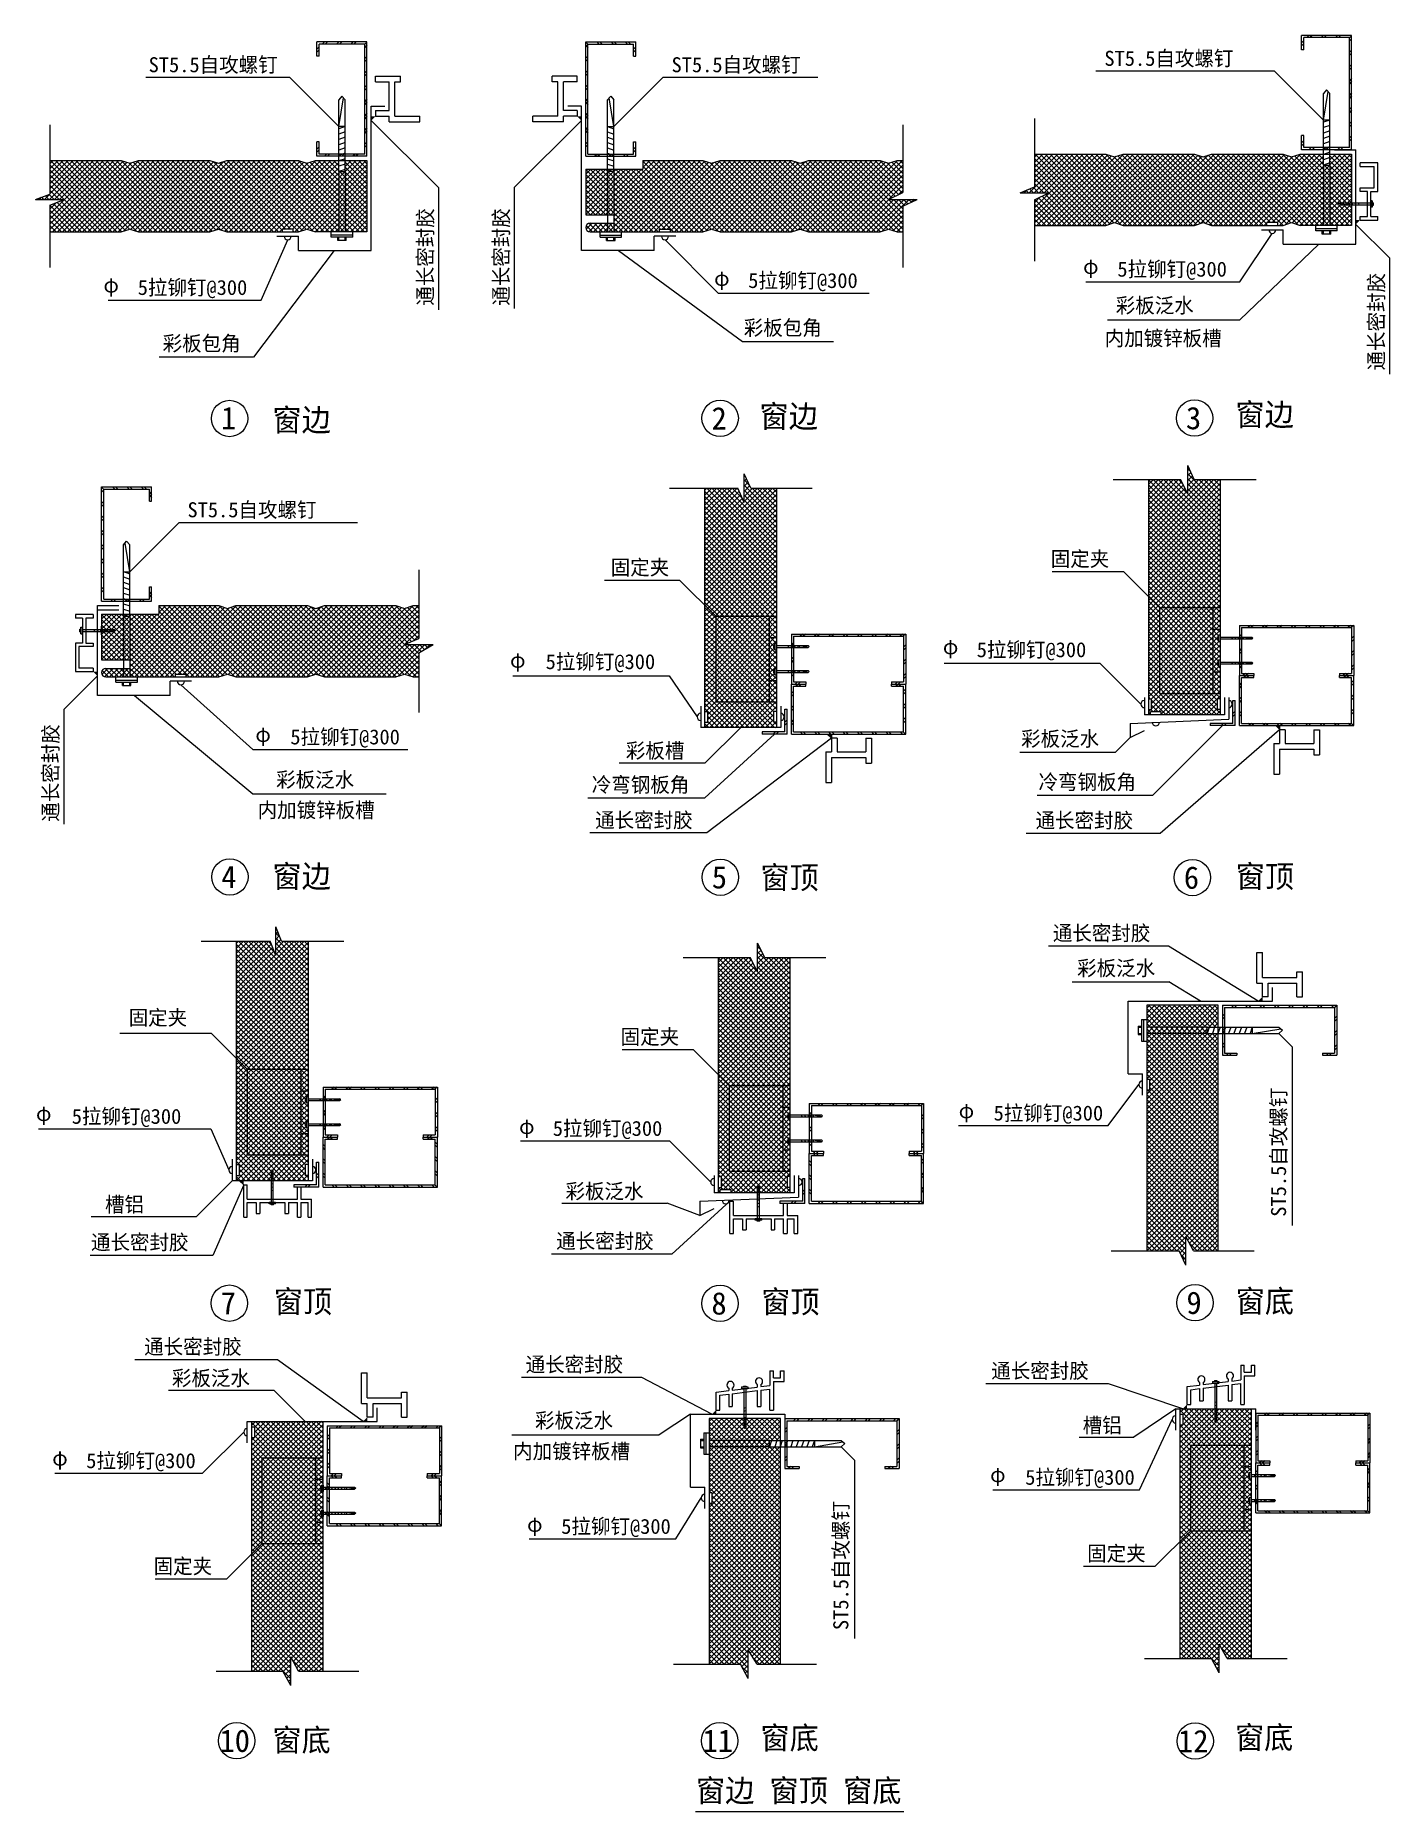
# Model space of a CAD drawing. Header units: metres. Extents: x 1290 to 20243, y 915 to 25782.
import ezdxf

# ---------------------------------------------------------------- set-up
doc = ezdxf.new("R2010")
doc.units = ezdxf.units.M
for name, color, linetype in [('1', 2, 'Continuous'), ('2', 3, 'Continuous'), ('3', 4, 'Continuous'), ('4', 5, 'Continuous'), ('5', 6, 'Continuous')]:
    doc.layers.add(name, color=color, linetype=linetype)

msp = doc.modelspace()

# ---------------------------------------------------------------- texts
at = {"layer": '3'}
for s, p in [('通长密封胶', (6851.01, 21999.17)), ('通长密封胶', (7912.68, 21999.17)), ('通长密封胶', (20163.79, 21092.31)), ('通长密封胶', (1606.18, 14773.66)), ('ST5.5自攻螺钉', (18795.07, 9242.61)), ('ST5.5自攻螺钉', (12667.68, 3455.38))]:
    msp.add_text(s, height=210, rotation=90, dxfattribs=at).set_placement(p)
at = {"layer": '4'}
for s, height, p in [('ST5.5自攻螺钉', 210, (2872.9, 25268.25)), ('ST5.5自攻螺钉', 210, (10193.04, 25268.25)), ('ST5.5自攻螺钉', 210, (16251.94, 25357.75)), ('φ', 210, (15953.86, 22443.38)), ('   5拉铆钉@300', 210, (16005.08, 22406.18)), ('φ', 210, (2240.34, 22184.19)), ('   5拉铆钉@300', 210, (2291.94, 22149.85)), ('φ', 210, (10788.87, 22277.37)), ('   5拉铆钉@300', 210, (10837.35, 22247)), ('彩板泛水', 210, (16410.82, 21898.3)), ('彩板包角', 210, (11203.93, 21585.52)), ('内加镀锌板槽', 210, (16256.01, 21439.38)), ('彩板包角', 210, (3069.1, 21366.31)), ('窗边', 314, (11425.4, 20292.92)), ('窗边', 314, (18086.72, 20317.91)), ('1', 314, (3885.56, 20269.71)), ('窗边', 314, (4606.41, 20241.83)), ('2', 314, (10752.86, 20265.69)), ('3', 314, (17393.58, 20269.13)), ('ST5.5自攻螺钉', 210, (3416.55, 19036.46)), ('固定夹', 210, (9341.48, 18230.22)), ('固定夹', 210, (15501.24, 18349.58)), ('φ', 210, (13990.92, 17118.52)), ('   5拉铆钉@300', 210, (14036.38, 17077.54)), ('φ', 210, (7932.18, 16930.85)), ('   5拉铆钉@300', 210, (8001.85, 16910.5)), ('φ', 210, (4367.2, 15891.66)), ('   5拉铆钉@300', 210, (4428.43, 15856.74)), ('彩板泛水', 210, (15085.99, 15830.96)), ('彩板槽', 210, (9552.97, 15663.47)), ('彩板泛水', 210, (4657.98, 15257.4)), ('冷弯钢板角', 210, (9076.41, 15186.71)), ('冷弯钢板角', 210, (15329.9, 15224.78)), ('内加镀锌板槽', 210, (4398.59, 14832.17)), ('通长密封胶', 210, (9123.63, 14690.91)), ('通长密封胶', 210, (15288.57, 14687.35)), ('窗边', 314, (4606.99, 13852.19)), ('窗顶', 314, (11437.02, 13835.2)), ('窗顶', 314, (18090.3, 13852.07)), ('4', 314, (3890.07, 13843.91)), ('5', 314, (10756.2, 13839.52)), ('6', 314, (17363.89, 13834.84)), ('通长密封胶', 210, (15530.07, 13109.47)), ('彩板泛水', 210, (15870.31, 12618.85)), ('固定夹', 210, (2593.93, 11925.85)), ('固定夹', 210, (9480.11, 11657.34)), ('φ', 210, (1296.57, 10583.36)), ('   5拉铆钉@300', 210, (1368.3, 10543.49)), ('φ', 210, (14212.65, 10622.62)), ('   5拉铆钉@300', 210, (14272.9, 10589.5)), ('φ', 210, (8058.66, 10401.45)), ('   5拉铆钉@300', 210, (8101.83, 10374.96)), ('彩板泛水', 210, (8708.08, 9494.64)), ('槽铝', 210, (2262.63, 9309.68)), ('通长密封胶', 210, (2066.05, 8780.8)), ('通长密封胶', 210, (8578.31, 8797.57)), ('窗顶', 314, (4625.33, 7898.32)), ('窗顶', 314, (11449.03, 7895.66)), ('窗底', 314, (18090.06, 7903.11)), ('7', 314, (3883.14, 7875.43)), ('8', 314, (10751.17, 7872.77)), ('9', 314, (17400.55, 7881.42)), ('通长密封胶', 210, (2810.7, 7318.27)), ('通长密封胶', 210, (8150.24, 7069.22)), ('通长密封胶', 210, (14668.36, 6980.48)), ('彩板泛水', 210, (3199, 6878.41)), ('彩板泛水', 210, (8282, 6285.13)), ('槽铝', 210, (15948.51, 6218.34)), ('内加镀锌板槽', 210, (7974.82, 5853.64)), ('φ', 210, (1523.74, 5758.36)), ('   5拉铆钉@300', 210, (1570.59, 5722.22)), ('φ', 210, (14652.2, 5527.31)), ('   5拉铆钉@300', 210, (14715.24, 5489.61)), ('φ', 210, (8170.67, 4831.47)), ('   5拉铆钉@300', 210, (8220.03, 4802.27)), ('固定夹', 210, (2943.51, 4244.6)), ('固定夹', 210, (16010.4, 4423)), ('10', 314, (3864.59, 1748.56)), ('窗底', 314, (4606.14, 1758.03)), ('11', 314, (10626.22, 1749.07)), ('窗底', 314, (11438.71, 1788.37)), ('12', 314, (17282.2, 1743.79)), ('窗底', 314, (18079.7, 1794.34)), ('窗边 窗顶 窗底', 314, (10535.39, 1050))]:
    msp.add_text(s, height=height, dxfattribs=at).set_placement(p)

# ---------------------------------------------------------------- linework, layer by layer
for p, q in [((5534.89, 23877.92), (5534.89, 23032.92)), ((5624.89, 23877.92), (5624.89, 23032.92)), ((9296.56, 23877.92), (9296.56, 23032.92)), ((9386.56, 23877.92), (9386.56, 23032.92)), ((19317.67, 23967.41), (19317.67, 23122.41)), ((19407.67, 23967.41), (19407.67, 23122.41)), ((17021.98, 17771.05), (17871.98, 17771.05)), ((17021.98, 17771.05), (17021.98, 16571.05)), ((17771.98, 17771.05), (17771.98, 16571.05)), ((2520.06, 17646.13), (2520.06, 16801.13)), ((2610.06, 17646.13), (2610.06, 16801.13)), ((10810.84, 17651.68), (11660.84, 17651.68)), ((10810.84, 17651.68), (10810.84, 16451.68)), ((11560.84, 17651.68), (11560.84, 16451.68)), ((17771.98, 17471.05), (17871.98, 17471.05)), ((11560.84, 17351.68), (11660.84, 17351.68)), ((11560.84, 16751.68), (11660.84, 16751.68)), ((17771.98, 16871.05), (17871.98, 16871.05)), ((10810.84, 16451.68), (11660.84, 16451.68)), ((17021.98, 16571.05), (17871.98, 16571.05)), ((17690.43, 11898.35), (16845.43, 11898.35)), ((17690.43, 11808.35), (16845.43, 11808.35)), ((4254.7, 11307.33), (5104.7, 11307.33)), ((4254.7, 11307.33), (4254.7, 10107.33)), ((5004.7, 11307.33), (5004.7, 10107.33)), ((5004.7, 11007.33), (5104.7, 11007.33)), ((11000.84, 11078.81), (11000.84, 9878.81)), ((11000.84, 11078.81), (11850.84, 11078.81)), ((11750.84, 11078.81), (11750.84, 9878.81)), ((11750.84, 10778.81), (11850.84, 10778.81)), ((5004.7, 10407.33), (5104.7, 10407.33)), ((4254.7, 10107.33), (5104.7, 10107.33)), ((11750.84, 10178.81), (11850.84, 10178.81)), ((11000.84, 9878.81), (11850.84, 9878.81)), ((11563.03, 6111.12), (10718.03, 6111.12)), ((11563.03, 6021.12), (10718.03, 6021.12)), ((17459.95, 4844.47), (17459.95, 6044.47)), ((17459.95, 6044.47), (18309.95, 6044.47)), ((18209.95, 4844.47), (18209.95, 6044.47)), ((4464.24, 5866.07), (5314.24, 5866.07)), ((4464.24, 4666.07), (4464.24, 5866.07)), ((5214.24, 4666.07), (5214.24, 5866.07)), ((18209.95, 5744.47), (18309.95, 5744.47)), ((5214.24, 5566.07), (5314.24, 5566.07)), ((18209.95, 5144.47), (18309.95, 5144.47)), ((5214.24, 4966.07), (5314.24, 4966.07)), ((17459.95, 4844.47), (18309.95, 4844.47)), ((4464.24, 4666.07), (5314.24, 4666.07)), ((10529.49, 914.91), (13446.77, 914.91))]:
    msp.add_line(p, q)
at = {"layer": '1'}
for p, q in [((5989.89, 22772.92), (5989.89, 24792.92)), ((5989.89, 24792.92), (6179.89, 24792.92)), ((8931.56, 24792.92), (8741.56, 24792.92)), ((8931.56, 22772.92), (8931.56, 24792.92)), ((15272.67, 24122.41), (16272.67, 24122.41)), ((16272.67, 24122.41), (16392.67, 24082.41)), ((16392.67, 24082.41), (16512.67, 24122.41)), ((16512.67, 24122.41), (17512.67, 24122.41)), ((17512.67, 24122.41), (17632.67, 24082.41)), ((17632.67, 24082.41), (17752.67, 24122.41)), ((17752.67, 24122.41), (18752.67, 24122.41)), ((18752.67, 24122.41), (18872.67, 24082.41)), ((18872.67, 24082.41), (18992.67, 24122.41)), ((18992.67, 24122.41), (19712.67, 24122.41)), ((19472.67, 24182.41), (19772.67, 24182.41)), ((19772.67, 22862.41), (19772.67, 24182.41)), ((1489.89, 24032.92), (2489.89, 24032.92)), ((2489.89, 24032.92), (2609.89, 23992.92)), ((2609.89, 23992.92), (2729.89, 24032.92)), ((2729.89, 24032.92), (3729.89, 24032.92)), ((3729.89, 24032.92), (3849.89, 23992.92)), ((3849.89, 23992.92), (3969.89, 24032.92)), ((3969.89, 24032.92), (4969.89, 24032.92)), ((4969.89, 24032.92), (5089.89, 23992.92)), ((5089.89, 23992.92), (5209.89, 24032.92)), ((5209.89, 24032.92), (5929.89, 24032.92)), ((8991.56, 23912.92), (8991.56, 23632.92)), ((8991.56, 23912.92), (9791.56, 23912.92)), ((9791.56, 24032.92), (10631.56, 24032.92)), ((9791.56, 24032.92), (9791.56, 23912.92)), ((10631.56, 24032.92), (10751.56, 23992.92)), ((10751.56, 23992.92), (10871.56, 24032.92)), ((10871.56, 24032.92), (11871.56, 24032.92)), ((11871.56, 24032.92), (11991.56, 23992.92)), ((11991.56, 23992.92), (12111.56, 24032.92)), ((12111.56, 24032.92), (13111.56, 24032.92)), ((13111.56, 24032.92), (13231.56, 23992.92)), ((13231.56, 23992.92), (13351.56, 24032.92)), ((13351.56, 24032.92), (13431.56, 24032.92)), ((8991.56, 23392.92), (8991.56, 23272.92)), ((8991.56, 23272.92), (9391.56, 23272.92)), ((9051.56, 23152.92), (9391.56, 23152.92)), ((9391.56, 23152.92), (9391.56, 23272.92)), ((16272.67, 23122.41), (16392.67, 23162.41)), ((16392.67, 23162.41), (16512.67, 23122.41)), ((17512.67, 23122.41), (17632.67, 23162.41)), ((17632.67, 23162.41), (17752.67, 23122.41)), ((18752.67, 23122.41), (18872.67, 23162.41)), ((18872.67, 23162.41), (18992.67, 23122.41)), ((1489.89, 23032.92), (2489.89, 23032.92)), ((2489.89, 23032.92), (2609.89, 23072.92)), ((2609.89, 23072.92), (2729.89, 23032.92)), ((2729.89, 23032.92), (3729.89, 23032.92)), ((3729.89, 23032.92), (3849.89, 23072.92)), ((3849.89, 23072.92), (3969.89, 23032.92)), ((3969.89, 23032.92), (4969.89, 23032.92)), ((4669.89, 22972.92), (4969.89, 22972.92)), ((4969.89, 23032.92), (5089.89, 23072.92)), ((4969.89, 22772.92), (4969.89, 22972.92)), ((5089.89, 23072.92), (5209.89, 23032.92)), ((5929.89, 23032.92), (5209.89, 23032.92)), ((9051.56, 23032.92), (10631.56, 23032.92)), ((10251.56, 22972.92), (9951.56, 22972.92)), ((9951.56, 22772.92), (9951.56, 22972.92)), ((10631.56, 23032.92), (10751.56, 23072.92)), ((10751.56, 23072.92), (10871.56, 23032.92)), ((10871.56, 23032.92), (11871.56, 23032.92)), ((11871.56, 23032.92), (11991.56, 23072.92)), ((11991.56, 23072.92), (12111.56, 23032.92)), ((12111.56, 23032.92), (13111.56, 23032.92)), ((13111.56, 23032.92), (13231.56, 23072.92)), ((13231.56, 23072.92), (13351.56, 23032.92)), ((13351.56, 23032.92), (13431.56, 23032.92)), ((15272.67, 23122.41), (16272.67, 23122.41)), ((16512.67, 23122.41), (17512.67, 23122.41)), ((17752.67, 23122.41), (18752.67, 23122.41)), ((18452.67, 23062.41), (18752.67, 23062.41)), ((18752.67, 22862.41), (18752.67, 23062.41)), ((19712.67, 23122.41), (18992.67, 23122.41)), ((4969.89, 22772.92), (5989.89, 22772.92)), ((9951.56, 22772.92), (8931.56, 22772.92)), ((18752.67, 22862.41), (19772.67, 22862.41)), ((10660.84, 16091.68), (10660.84, 19441.68)), ((11660.84, 19441.68), (11660.84, 16091.68)), ((16871.98, 16271.05), (16871.98, 19561.05)), ((17871.98, 19561.05), (17871.98, 16271.05)), ((2155.06, 16541.13), (2155.06, 17801.13)), ((2155.06, 17801.13), (2455.06, 17801.13)), ((2155.06, 17741.13), (2455.06, 17741.13)), ((2215.06, 17681.13), (2215.06, 17401.13)), ((2215.06, 17681.13), (3015.06, 17681.13)), ((3015.06, 17801.13), (3855.06, 17801.13)), ((3015.06, 17801.13), (3015.06, 17681.13)), ((3855.06, 17801.13), (3975.06, 17761.13)), ((3975.06, 17761.13), (4095.06, 17801.13)), ((4095.06, 17801.13), (5095.06, 17801.13)), ((5095.06, 17801.13), (5215.06, 17761.13)), ((5215.06, 17761.13), (5335.06, 17801.13)), ((5335.06, 17801.13), (6335.06, 17801.13)), ((6335.06, 17801.13), (6455.06, 17761.13)), ((6455.06, 17761.13), (6575.06, 17801.13)), ((6575.06, 17801.13), (6655.06, 17801.13)), ((2215.06, 17391.13), (2215.06, 17511.13)), ((2215.06, 17041.13), (2615.06, 17041.13)), ((2275.06, 16921.13), (2615.06, 16921.13)), ((2615.06, 16921.13), (2615.06, 17041.13)), ((2275.06, 16801.13), (3855.06, 16801.13)), ((3175.06, 16541.13), (3175.06, 16741.13)), ((3475.06, 16741.13), (3175.06, 16741.13)), ((3855.06, 16801.13), (3975.06, 16841.13)), ((3975.06, 16841.13), (4095.06, 16801.13)), ((4095.06, 16801.13), (5095.06, 16801.13)), ((5095.06, 16801.13), (5215.06, 16841.13)), ((5215.06, 16841.13), (5335.06, 16801.13)), ((5335.06, 16801.13), (6335.06, 16801.13)), ((6335.06, 16801.13), (6455.06, 16841.13)), ((6455.06, 16841.13), (6575.06, 16801.13)), ((6575.06, 16801.13), (6655.06, 16801.13)), ((3175.06, 16541.13), (2155.06, 16541.13)), ((16811.98, 16511.05), (16811.98, 16271.05)), ((17931.98, 16511.05), (17931.98, 16271.05)), ((17991.98, 16511.05), (17991.98, 16211.05)), ((10600.84, 16391.68), (10600.84, 16091.68)), ((11720.84, 16391.68), (11720.84, 16091.68)), ((16611.98, 16151.05), (17991.98, 16211.05)), ((17931.98, 16271.05), (16811.98, 16271.05)), ((11720.84, 16091.68), (10600.84, 16091.68)), ((16611.98, 16151.05), (16611.98, 15951.05)), ((16611.98, 15951.05), (16811.98, 16051.05)), ((4104.7, 9747.33), (4104.7, 13097.33)), ((5104.7, 13097.33), (5104.7, 9747.33)), ((10850.84, 9578.81), (10850.84, 12868.81)), ((11850.84, 12868.81), (11850.84, 9578.81)), ((18605.43, 12263.35), (18605.43, 12453.35)), ((16585.43, 12263.35), (18605.43, 12263.35)), ((16585.43, 11243.35), (16585.43, 12263.35)), ((16845.43, 12203.35), (16845.43, 8763.35)), ((17845.43, 8763.35), (17845.43, 12203.35)), ((16585.43, 11243.35), (16785.43, 11243.35)), ((16785.43, 10943.35), (16785.43, 11243.35)), ((4044.7, 10047.33), (4044.7, 9747.33)), ((5164.7, 10047.33), (5164.7, 9747.33)), ((5164.7, 9747.33), (4044.7, 9747.33)), ((10790.84, 9818.81), (10790.84, 9578.81)), ((11910.84, 9818.81), (11910.84, 9578.81)), ((11970.84, 9818.81), (11970.84, 9518.81)), ((10590.84, 9458.81), (11970.84, 9518.81)), ((10590.84, 9458.81), (10590.84, 9258.81)), ((11910.84, 9578.81), (10790.84, 9578.81)), ((10590.84, 9258.81), (10790.84, 9358.81)), ((6074.24, 6376.07), (6074.24, 6566.07)), ((10458.03, 6476.12), (11778.03, 6476.12)), ((10458.03, 5456.12), (10458.03, 6476.12)), ((11778.03, 6476.12), (11778.03, 6176.12)), ((17249.95, 6254.47), (17249.95, 6554.47)), ((17249.95, 6554.47), (18369.95, 6554.47)), ((17309.95, 6554.47), (17309.95, 3054.47)), ((18309.95, 3054.47), (18309.95, 6554.47)), ((18369.95, 6254.47), (18369.95, 6554.47)), ((4254.24, 6076.07), (4254.24, 6376.07)), ((4254.24, 6376.07), (6074.24, 6376.07)), ((4314.24, 6376.07), (4314.24, 2876.07)), ((5314.24, 2876.07), (5314.24, 6376.07)), ((10718.03, 6416.12), (10718.03, 2976.12)), ((11718.03, 2976.12), (11718.03, 6416.12)), ((10458.03, 5456.12), (10658.03, 5456.12)), ((10658.03, 5156.12), (10658.03, 5456.12))]:
    msp.add_line(p, q, dxfattribs=at)
for centre in [(4006.07, 20419.92), (10873.37, 20422.69), (17514.09, 20426.13), (4010.58, 14000.91), (17484.4, 13991.84), (4003.65, 8032.43), (10871.68, 8029.77), (17521.06, 8038.42), (4105.61, 1905.56), (10867.23, 1906.07), (17523.22, 1900.79)]:
    msp.add_circle(centre, 254.65, dxfattribs=at)
for centre in [(9051.56, 23092.92), (2275.06, 16861.13)]:
    msp.add_arc(centre, 60, 90, 270, dxfattribs=at)
at = {"layer": '2'}
for p, q in [((4848.78, 25192.92), (2832.11, 25192.92)), ((5534.89, 24506.81), (4848.78, 25192.92)), ((9386.56, 24506.81), (10072.67, 25192.92)), ((12241.07, 25192.92), (10072.67, 25192.92)), ((18631.56, 25282.41), (16131.56, 25282.41)), ((19317.67, 24596.3), (18631.56, 25282.41)), ((5579.89, 24932.92), (5534.89, 24882.92)), ((5534.89, 24506.81), (5602.39, 24907.92)), ((5534.89, 23877.92), (5534.89, 24882.92)), ((5624.89, 24882.92), (5579.89, 24932.92)), ((5624.89, 23877.92), (5624.89, 24882.92)), ((9296.56, 24882.92), (9341.56, 24932.92)), ((9296.56, 23877.92), (9296.56, 24882.92)), ((9386.56, 24506.81), (9319.06, 24907.92)), ((9341.56, 24932.92), (9386.56, 24882.92)), ((9386.56, 23877.92), (9386.56, 24882.92)), ((19362.67, 25022.41), (19317.67, 24972.41)), ((19317.67, 24596.3), (19385.17, 24997.41)), ((19317.67, 23967.41), (19317.67, 24972.41)), ((19407.67, 24972.41), (19362.67, 25022.41)), ((19407.67, 23967.41), (19407.67, 24972.41)), ((15272.67, 24622.41), (15272.67, 23665.85)), ((1489.89, 24532.92), (1489.89, 23559.82)), ((5624.89, 24507.92), (5534.89, 24477.92)), ((5624.89, 24506.81), (5534.89, 24506.81)), ((5624.89, 24432.92), (5534.89, 24402.92)), ((5989.89, 24592.92), (6929.89, 23652.92)), ((8931.56, 24592.92), (7991.56, 23652.92)), ((9296.56, 24507.92), (9386.56, 24477.92)), ((9296.56, 24506.81), (9386.56, 24506.81)), ((9296.56, 24432.92), (9386.56, 24402.92)), ((13431.56, 24532.92), (13431.56, 23584.94)), ((19407.67, 24597.41), (19317.67, 24567.41)), ((19407.67, 24596.3), (19317.67, 24596.3)), ((19407.67, 24522.41), (19317.67, 24492.41)), ((19407.67, 24447.41), (19317.67, 24417.41)), ((19407.67, 24372.41), (19317.67, 24342.41)), ((5624.89, 24357.92), (5534.89, 24327.92)), ((5624.89, 24282.92), (5534.89, 24252.92)), ((5624.89, 24207.92), (5534.89, 24177.92)), ((5624.89, 24132.92), (5534.89, 24102.92)), ((9296.56, 24357.92), (9386.56, 24327.92)), ((9296.56, 24282.92), (9386.56, 24252.92)), ((9296.56, 24207.92), (9386.56, 24177.92)), ((9296.56, 24132.92), (9386.56, 24102.92)), ((19407.67, 24297.41), (19317.67, 24267.41)), ((19407.67, 24222.41), (19317.67, 24192.41)), ((19407.67, 24147.41), (19317.67, 24117.41)), ((5624.89, 24057.92), (5534.89, 24027.92)), ((5624.89, 23982.92), (5534.89, 23952.92)), ((5624.89, 23907.92), (5534.89, 23877.92)), ((5534.89, 23877.92), (5624.89, 23877.92)), ((9296.56, 24057.92), (9386.56, 24027.92)), ((9296.56, 23982.92), (9386.56, 23952.92)), ((9296.56, 23907.92), (9386.56, 23877.92)), ((9386.56, 23877.92), (9296.56, 23877.92)), ((19407.67, 24072.41), (19317.67, 24042.41)), ((19407.67, 23997.41), (19317.67, 23967.41)), ((19317.67, 23967.41), (19407.67, 23967.41)), ((6929.89, 23652.92), (6929.89, 21940.23)), ((7991.56, 23652.92), (7991.56, 21961.61)), ((15072.67, 23578.09), (15272.67, 23665.85)), ((1289.89, 23488.59), (1489.89, 23559.82)), ((1289.89, 23488.59), (1689.89, 23488.59)), ((1489.89, 23406.13), (1689.89, 23488.59)), ((1489.89, 23406.13), (1489.89, 22532.92)), ((1489.89, 23406.13), (1489.89, 22532.92)), ((13231.56, 23488.59), (13431.56, 23584.94)), ((13231.56, 23488.59), (13631.56, 23488.59)), ((13431.56, 23392.88), (13631.56, 23488.59)), ((13431.56, 23392.88), (13431.56, 22532.92)), ((13431.56, 23392.88), (13431.56, 22532.92)), ((15072.67, 23578.09), (15472.67, 23578.09)), ((15272.67, 23480.02), (15472.67, 23578.09)), ((15272.67, 23480.02), (15272.67, 22622.41)), ((15272.67, 23480.02), (15272.67, 22622.41)), ((18527.67, 23122.41), (18527.67, 23162.41)), ((18677.67, 23162.41), (18527.67, 23162.41)), ((18677.67, 23122.41), (18677.67, 23162.41)), ((19772.67, 23137.41), (20242.67, 22667.41)), ((4446.98, 22078.7), (4819.89, 22922.92)), ((4744.89, 23032.92), (4744.89, 23072.92)), ((4894.89, 23072.92), (4744.89, 23072.92)), ((4894.89, 23032.92), (4894.89, 23072.92)), ((5729.89, 23032.92), (5429.89, 23032.92)), ((5429.89, 22957.92), (5429.89, 23032.92)), ((5729.89, 22987.92), (5429.89, 22987.92)), ((5729.89, 22957.92), (5429.89, 22957.92)), ((5519.89, 22912.92), (5519.89, 22957.92)), ((5639.89, 22912.92), (5519.89, 22912.92)), ((5534.89, 22912.92), (5534.89, 22957.92)), ((5624.89, 22912.92), (5624.89, 22957.92)), ((5639.89, 22912.92), (5639.89, 22957.92)), ((5729.89, 22957.92), (5729.89, 23032.92)), ((9191.56, 23032.92), (9491.56, 23032.92)), ((9191.56, 22957.92), (9191.56, 23032.92)), ((9191.56, 22987.92), (9491.56, 22987.92)), ((9191.56, 22957.92), (9491.56, 22957.92)), ((9281.56, 22912.92), (9281.56, 22957.92)), ((9281.56, 22912.92), (9401.56, 22912.92)), ((9296.56, 22912.92), (9296.56, 22957.92)), ((9386.56, 22912.92), (9386.56, 22957.92)), ((9401.56, 22912.92), (9401.56, 22957.92)), ((9491.56, 22957.92), (9491.56, 23032.92)), ((10026.56, 23072.92), (10176.56, 23072.92)), ((10026.56, 23032.92), (10026.56, 23072.92)), ((10843.58, 22175.84), (10101.56, 22922.92)), ((10176.56, 23032.92), (10176.56, 23072.92)), ((18146.85, 22335.03), (18602.67, 23012.41)), ((19212.67, 23047.41), (19212.67, 23122.41)), ((19512.67, 23122.41), (19212.67, 23122.41)), ((19512.67, 23077.41), (19212.67, 23077.41)), ((19512.67, 23047.41), (19212.67, 23047.41)), ((19302.67, 23002.41), (19302.67, 23047.41)), ((19422.67, 23002.41), (19302.67, 23002.41)), ((19317.67, 23002.41), (19317.67, 23047.41)), ((19407.67, 23002.41), (19407.67, 23047.41)), ((19422.67, 23002.41), (19422.67, 23047.41)), ((19512.67, 23047.41), (19512.67, 23122.41)), ((5469.89, 22772.92), (4343.11, 21278.7)), ((9451.56, 22772.92), (11186.26, 21497.91)), ((19252.67, 22862.41), (18146.85, 21803.51)), ((20242.67, 22667.41), (20242.67, 21041.83)), ((10843.58, 22175.84), (12959.91, 22175.84)), ((15994.55, 22335.03), (18146.85, 22335.03)), ((2305.52, 22078.7), (4446.98, 22078.7)), ((16297.26, 21803.51), (18146.85, 21803.51)), ((11186.26, 21497.91), (12460.38, 21497.91)), ((4343.11, 21278.7), (3018.52, 21278.7)), ((17510.12, 19563.89), (17419.14, 19763.89)), ((17419.14, 19363.89), (17419.14, 19763.89)), ((10163.67, 19444.52), (11118.9, 19444.52)), ((11208, 19244.52), (11118.9, 19444.52)), ((11300.84, 19444.52), (11208, 19644.52)), ((11208, 19244.52), (11208, 19644.52)), ((11300.84, 19444.52), (12163.67, 19444.52)), ((11300.84, 19444.52), (12163.67, 19444.52)), ((16374.81, 19563.89), (17317.07, 19563.89)), ((17419.14, 19363.89), (17317.07, 19563.89)), ((17510.12, 19563.89), (18374.81, 19563.89)), ((17510.12, 19563.89), (18374.81, 19563.89)), ((2610.06, 18275.02), (3296.17, 18961.13)), ((5796.17, 18961.13), (3296.17, 18961.13)), ((2520.06, 18651.13), (2565.06, 18701.13)), ((2520.06, 17646.13), (2520.06, 18651.13)), ((2610.06, 18275.02), (2542.56, 18676.13)), ((2565.06, 18701.13), (2610.06, 18651.13)), ((2610.06, 17646.13), (2610.06, 18651.13)), ((2520.06, 18276.13), (2610.06, 18246.13)), ((2520.06, 18275.02), (2610.06, 18275.02)), ((2520.06, 18201.13), (2610.06, 18171.13)), ((6655.06, 18301.13), (6655.06, 17338.83)), ((16521.98, 18271.05), (15521.98, 18271.05)), ((17021.98, 17771.05), (16521.98, 18271.05)), ((2520.06, 18126.13), (2610.06, 18096.13)), ((2520.06, 18051.13), (2610.06, 18021.13)), ((2520.06, 17976.13), (2610.06, 17946.13)), ((10310.84, 18151.68), (9256.32, 18151.68)), ((10810.84, 17651.68), (10310.84, 18151.68)), ((2520.06, 17901.13), (2610.06, 17871.13)), ((2520.06, 17826.13), (2610.06, 17796.13)), ((2520.06, 17751.13), (2610.06, 17721.13)), ((2520.06, 17676.13), (2610.06, 17646.13)), ((2610.06, 17646.13), (2520.06, 17646.13)), ((6455.06, 17256.81), (6655.06, 17338.83)), ((6455.06, 17256.81), (6855.06, 17256.81)), ((6655.06, 17137.33), (6855.06, 17256.81)), ((6655.06, 17137.33), (6655.06, 16301.13)), ((6655.06, 17137.33), (6655.06, 16301.13)), ((14007.47, 16996.05), (16186.98, 16996.05)), ((16186.98, 16996.05), (16761.98, 16421.05)), ((2155.06, 16816.13), (1685.06, 16346.13)), ((2415.06, 16801.13), (2715.06, 16801.13)), ((2415.06, 16726.13), (2415.06, 16801.13)), ((2415.06, 16756.13), (2715.06, 16756.13)), ((2415.06, 16726.13), (2715.06, 16726.13)), ((2505.06, 16681.13), (2505.06, 16726.13)), ((2505.06, 16681.13), (2625.06, 16681.13)), ((2520.06, 16681.13), (2520.06, 16726.13)), ((2610.06, 16681.13), (2610.06, 16726.13)), ((2625.06, 16681.13), (2625.06, 16726.13)), ((2715.06, 16726.13), (2715.06, 16801.13)), ((3250.06, 16841.13), (3400.06, 16841.13)), ((3250.06, 16801.13), (3250.06, 16841.13)), ((4332.35, 15785.59), (3325.06, 16691.13)), ((3400.06, 16801.13), (3400.06, 16841.13)), ((7971.46, 16816.68), (10160.3, 16816.68)), ((10160.3, 16816.68), (10550.84, 16241.68)), ((2675.06, 16541.13), (4332.35, 15162.61)), ((16871.98, 16496.05), (16911.98, 16496.05)), ((16911.98, 16346.05), (16911.98, 16496.05)), ((17831.98, 16496.05), (17831.98, 16346.05)), ((17871.98, 16496.05), (17831.98, 16496.05)), ((1685.06, 16346.13), (1685.06, 14739.97)), ((10660.84, 16316.68), (10700.84, 16316.68)), ((10660.84, 16166.68), (10700.84, 16166.68)), ((10700.84, 16166.68), (10700.84, 16316.68)), ((11620.84, 16316.68), (11620.84, 16166.68)), ((11660.84, 16316.68), (11620.84, 16316.68)), ((11660.84, 16166.68), (11620.84, 16166.68)), ((16871.98, 16346.05), (16911.98, 16346.05)), ((16896.98, 16271.05), (16896.98, 16311.05)), ((17046.98, 16311.05), (16896.98, 16311.05)), ((17046.98, 16271.05), (17046.98, 16311.05)), ((17871.98, 16346.05), (17831.98, 16346.05)), ((11160.84, 16091.68), (10660.84, 15591.68)), ((11635.84, 16001.68), (10660.84, 15107.98)), ((12430.84, 15941.68), (10688.08, 14616.74)), ((16611.98, 15951.05), (16406.98, 15746.05)), ((17906.98, 16121.05), (16931.98, 15146.05)), ((18701.98, 16061.05), (17033.82, 14608.47)), ((4332.35, 15785.59), (6500.43, 15785.59)), ((15068.22, 15746.05), (16406.98, 15746.05)), ((10660.84, 15591.68), (9460.84, 15591.68)), ((4332.35, 15162.61), (6196.03, 15162.61)), ((9019.44, 15107.98), (10660.84, 15107.98)), ((15311.91, 15146.05), (16931.98, 15146.05)), ((10688.08, 14616.74), (9049.93, 14616.74)), ((17033.82, 14608.47), (15156.21, 14608.47)), ((4732.3, 13100.17), (4651.86, 13300.17)), ((4651.86, 12900.17), (4651.86, 13300.17)), ((3607.53, 13100.17), (4574.15, 13100.17)), ((4651.86, 12900.17), (4574.15, 13100.17)), ((4732.3, 13100.17), (5607.53, 13100.17)), ((4732.3, 13100.17), (5607.53, 13100.17)), ((11497.9, 12871.64), (11398, 13071.64)), ((11398, 12671.64), (11398, 13071.64)), ((17148.09, 13030.59), (15467.36, 13030.59)), ((18405.43, 12263.35), (17148.09, 13030.59)), ((10353.68, 12871.64), (11295.4, 12871.64)), ((11398, 12671.64), (11295.4, 12871.64)), ((11497.9, 12871.64), (12353.68, 12871.64)), ((11497.9, 12871.64), (12353.68, 12871.64)), ((15800.18, 12530.22), (17155.43, 12530.22)), ((17595.43, 12263.35), (17155.43, 12530.22)), ((16770.43, 12003.35), (16845.43, 12003.35)), ((16770.43, 12003.35), (16770.43, 11703.35)), ((16800.43, 12003.35), (16800.43, 11703.35)), ((16845.43, 12003.35), (16845.43, 11703.35)), ((3754.7, 11807.33), (2470.1, 11807.33)), ((4254.7, 11307.33), (3754.7, 11807.33)), ((16725.43, 11913.35), (16770.43, 11913.35)), ((16725.43, 11913.35), (16725.43, 11793.35)), ((16725.43, 11898.35), (16770.43, 11898.35)), ((16725.43, 11808.35), (16770.43, 11808.35)), ((16725.43, 11793.35), (16770.43, 11793.35)), ((16770.43, 11703.35), (16845.43, 11703.35)), ((17720.43, 11898.35), (17690.43, 11808.35)), ((17690.43, 11808.35), (17690.43, 11898.35)), ((17690.43, 11898.35), (18695.43, 11898.35)), ((17690.43, 11808.35), (18695.43, 11808.35)), ((17795.43, 11898.35), (17765.43, 11808.35)), ((17870.43, 11898.35), (17840.43, 11808.35)), ((17945.43, 11898.35), (17915.43, 11808.35)), ((18020.43, 11898.35), (17990.43, 11808.35)), ((18095.43, 11898.35), (18065.43, 11808.35)), ((18170.43, 11898.35), (18140.43, 11808.35)), ((18245.43, 11898.35), (18215.43, 11808.35)), ((18320.43, 11898.35), (18290.43, 11808.35)), ((18319.32, 11898.35), (18319.32, 11808.35)), ((18319.32, 11808.35), (18720.43, 11875.85)), ((18695.43, 11898.35), (18745.43, 11853.35)), ((18745.43, 11853.35), (18695.43, 11808.35)), ((18695.43, 11808.35), (18881.54, 11622.24)), ((10500.84, 11578.81), (9500.84, 11578.81)), ((11000.84, 11078.81), (10500.84, 11578.81)), ((18881.54, 11622.24), (18881.54, 9122.24)), ((16303.91, 10518.35), (16735.43, 11093.35)), ((16845.43, 11168.35), (16885.43, 11168.35)), ((16845.43, 11018.35), (16885.43, 11018.35)), ((16885.43, 11168.35), (16885.43, 11018.35)), ((1329.93, 10472.33), (3745.46, 10472.33)), ((3745.46, 10472.33), (3994.7, 9897.33)), ((14211.07, 10518.35), (16303.91, 10518.35)), ((8078.28, 10303.81), (10165.84, 10303.81)), ((10165.84, 10303.81), (10740.84, 9728.81)), ((4104.7, 9972.33), (4144.7, 9972.33)), ((4144.7, 9822.33), (4144.7, 9972.33)), ((5064.7, 9972.33), (5064.7, 9822.33)), ((5104.7, 9972.33), (5064.7, 9972.33)), ((4044.7, 9747.33), (3544.7, 9247.33)), ((4104.7, 9822.33), (4144.7, 9822.33)), ((5104.7, 9822.33), (5064.7, 9822.33)), ((10850.84, 9803.81), (10890.84, 9803.81)), ((10890.84, 9653.81), (10890.84, 9803.81)), ((11810.84, 9803.81), (11810.84, 9653.81)), ((11850.84, 9803.81), (11810.84, 9803.81)), ((4204.7, 9687.33), (3769.58, 8701.92)), ((11010.84, 9458.81), (10195.38, 8718.69)), ((10850.84, 9653.81), (10890.84, 9653.81)), ((10875.84, 9578.81), (10875.84, 9618.81)), ((11025.84, 9618.81), (10875.84, 9618.81)), ((11025.84, 9578.81), (11025.84, 9618.81)), ((11850.84, 9653.81), (11810.84, 9653.81)), ((2069.7, 9247.33), (3544.7, 9247.33)), ((8658.32, 9432.29), (10133.32, 9432.29)), ((10590.84, 9258.81), (10133.32, 9432.29)), ((17392.59, 8566.19), (17392.59, 8966.19)), ((17497.98, 8766.19), (17392.59, 8966.19)), ((10195.38, 8718.69), (8511.73, 8718.69)), ((16348.26, 8766.19), (17297.98, 8766.19)), ((17392.59, 8566.19), (17297.98, 8766.19)), ((17497.98, 8766.19), (18348.26, 8766.19)), ((17497.98, 8766.19), (18348.26, 8766.19)), ((3769.58, 8701.92), (2056.11, 8701.92)), ((4678.34, 7239.39), (2678.34, 7239.39)), ((5874.24, 6376.07), (4678.34, 7239.39)), ((9777.87, 6990.34), (8093.22, 6990.34)), ((10758.03, 6476.12), (9777.87, 6990.34)), ((3149.24, 6816.07), (4624.24, 6816.07)), ((5064.24, 6376.07), (4624.24, 6816.07)), ((16308.52, 6901.6), (14590.77, 6901.6)), ((17349.95, 6554.47), (16308.52, 6901.6)), ((10458.03, 6476.12), (10018.03, 6190.34)), ((17249.95, 6554.47), (16661.87, 6155.99)), ((17309.95, 6479.47), (17349.95, 6479.47)), ((17349.95, 6479.47), (17349.95, 6329.47)), ((3629.24, 5651.07), (4204.24, 6226.07)), ((4314.24, 6301.07), (4354.24, 6301.07)), ((4354.24, 6301.07), (4354.24, 6151.07)), ((16743.94, 5418.45), (17199.95, 6404.47)), ((17309.95, 6329.47), (17349.95, 6329.47)), ((4314.24, 6151.07), (4354.24, 6151.07)), ((7956.38, 6190.34), (10018.03, 6190.34)), ((10598.03, 6126.12), (10643.03, 6126.12)), ((10598.03, 6126.12), (10598.03, 6006.12)), ((10598.03, 6111.12), (10643.03, 6111.12)), ((10598.03, 6021.12), (10643.03, 6021.12)), ((10598.03, 6006.12), (10643.03, 6006.12)), ((10643.03, 6216.12), (10718.03, 6216.12)), ((10643.03, 6216.12), (10643.03, 5916.12)), ((10673.03, 6216.12), (10673.03, 5916.12)), ((10718.03, 6216.12), (10718.03, 5916.12)), ((11593.03, 6111.12), (11563.03, 6021.12)), ((11563.03, 6021.12), (11563.03, 6111.12)), ((11563.03, 6111.12), (12568.03, 6111.12)), ((11563.03, 6021.12), (12568.03, 6021.12)), ((11668.03, 6111.12), (11638.03, 6021.12)), ((11743.03, 6111.12), (11713.03, 6021.12)), ((11818.03, 6111.12), (11788.03, 6021.12)), ((11893.03, 6111.12), (11863.03, 6021.12)), ((11968.03, 6111.12), (11938.03, 6021.12)), ((12043.03, 6111.12), (12013.03, 6021.12)), ((12118.03, 6111.12), (12088.03, 6021.12)), ((12193.03, 6111.12), (12163.03, 6021.12)), ((12191.92, 6111.12), (12191.92, 6021.12)), ((12191.92, 6021.12), (12593.03, 6088.62)), ((12568.03, 6111.12), (12618.03, 6066.12)), ((12618.03, 6066.12), (12568.03, 6021.12)), ((12568.03, 6021.12), (12754.14, 5835.01)), ((15898.48, 6155.99), (16661.87, 6155.99)), ((10643.03, 5916.12), (10718.03, 5916.12)), ((12754.14, 5835.01), (12754.14, 3335.01)), ((1560.05, 5651.07), (3629.24, 5651.07)), ((10254.06, 4731.12), (10608.03, 5306.12)), ((10718.03, 5381.12), (10758.03, 5381.12)), ((10718.03, 5231.12), (10758.03, 5231.12)), ((10758.03, 5381.12), (10758.03, 5231.12)), ((14690.59, 5418.45), (16743.94, 5418.45)), ((8202.07, 4731.12), (10254.06, 4731.12)), ((17459.95, 4844.47), (16959.95, 4344.47)), ((4464.24, 4666.07), (3964.24, 4166.07)), ((16959.95, 4344.47), (15959.95, 4344.47)), ((3964.24, 4166.07), (2964.24, 4166.07)), ((17857.11, 2857.3), (17857.11, 3257.3)), ((17968.89, 3057.3), (17857.11, 3257.3)), ((4861.41, 2678.9), (4861.41, 3078.9)), ((4969.22, 2878.9), (4861.41, 3078.9)), ((11265.2, 2778.96), (11265.2, 3178.96)), ((11390.58, 2978.96), (11265.2, 3178.96)), ((16812.79, 3057.3), (17752.53, 3057.3)), ((17857.11, 2857.3), (17752.53, 3057.3)), ((17968.89, 3057.3), (18812.79, 3057.3)), ((17968.89, 3057.3), (18812.79, 3057.3)), ((3817.08, 2878.9), (4753.67, 2878.9)), ((4861.41, 2678.9), (4753.67, 2878.9)), ((4969.22, 2878.9), (5817.08, 2878.9)), ((4969.22, 2878.9), (5817.08, 2878.9)), ((10220.87, 2978.96), (11155.96, 2978.96)), ((11265.2, 2778.96), (11155.96, 2978.96)), ((11390.58, 2978.96), (12220.87, 2978.96)), ((11390.58, 2978.96), (12220.87, 2978.96))]:
    msp.add_line(p, q, dxfattribs=at)
for centre, start, end in [((4819.89, 22972.92), 180, 0), ((10101.56, 22972.92), 180, 0), ((18602.67, 23062.41), 180, 0), ((3325.06, 16741.13), 180, 0), ((16811.98, 16421.05), 90, 270), ((17991.98, 16421.05), 270, 90), ((10600.84, 16241.68), 90, 270), ((11720.84, 16241.68), 270, 90), ((16971.98, 16166.7), 180, 0), ((16785.43, 11093.35), 90, 270), ((4044.7, 9897.33), 90, 270), ((5164.7, 9897.33), 270, 90), ((10790.84, 9728.81), 90, 270), ((11970.84, 9728.81), 270, 90), ((10950.84, 9474.46), 180, 0), ((4254.24, 6226.07), 90, 270), ((17249.95, 6404.47), 90, 270), ((10658.03, 5306.12), 90, 270)]:
    msp.add_arc(centre, 50, start, end, dxfattribs=at)
for points in [[(5989.89, 24592.92), (5989.89, 24652.92), (6049.89, 24652.92)], [(8931.56, 24592.92), (8931.56, 24652.92), (8871.56, 24652.92)], [(19772.67, 23137.41), (19772.67, 23197.41), (19832.67, 23197.41)], [(2155.06, 16816.13), (2155.06, 16876.13), (2095.06, 16876.13)], [(12430.84, 15941.68), (12430.84, 16001.68), (12370.84, 16001.68)], [(18701.98, 16061.05), (18701.98, 16121.05), (18641.98, 16121.05)], [(18465.43, 12323.35), (18465.43, 12263.35), (18405.43, 12263.35)], [(4204.7, 9687.33), (4204.7, 9747.33), (4144.7, 9747.33)], [(10818.03, 6536.12), (10818.03, 6476.12), (10758.03, 6476.12)], [(17409.95, 6614.47), (17409.95, 6554.47), (17349.95, 6554.47)], [(5934.24, 6436.07), (5934.24, 6376.07), (5874.24, 6376.07)]]:
    msp.add_solid(points, dxfattribs=at)
at = {"layer": '4'}
msp.add_circle((10876.71, 13996.52), 254.65, dxfattribs=at)
at = {"layer": '5'}
for p, q in [((5229.89, 25492.92), (5229.89, 25692.92)), ((5929.89, 25692.92), (5229.89, 25692.92)), ((5259.89, 25619.41), (5229.89, 25589.41)), ((5259.89, 25492.92), (5259.89, 25662.92)), ((5899.89, 25662.92), (5259.89, 25662.92)), ((5333.4, 25692.92), (5303.4, 25662.92)), ((5375.83, 25692.92), (5345.83, 25662.92)), ((5533.4, 25692.92), (5503.4, 25662.92)), ((5575.83, 25692.92), (5545.83, 25662.92)), ((5733.4, 25692.92), (5703.4, 25662.92)), ((5775.83, 25692.92), (5745.83, 25662.92)), ((5929.89, 25689.41), (5899.89, 25659.41)), ((5899.89, 24122.92), (5899.89, 25662.92)), ((5929.89, 25646.98), (5899.89, 25616.98)), ((5929.89, 24092.92), (5929.89, 25692.92)), ((8991.56, 25692.92), (9691.56, 25692.92)), ((8991.56, 24092.92), (8991.56, 25692.92)), ((8991.56, 25689.41), (9021.56, 25659.41)), ((8991.56, 25646.98), (9021.56, 25616.98)), ((9021.56, 25662.92), (9661.56, 25662.92)), ((9021.56, 24122.92), (9021.56, 25662.92)), ((9145.62, 25692.92), (9175.62, 25662.92)), ((9188.04, 25692.92), (9218.04, 25662.92)), ((9345.62, 25692.92), (9375.62, 25662.92)), ((9388.04, 25692.92), (9418.04, 25662.92)), ((9545.62, 25692.92), (9575.62, 25662.92)), ((9588.04, 25692.92), (9618.04, 25662.92)), ((9661.56, 25492.92), (9661.56, 25662.92)), ((9661.56, 25619.41), (9691.56, 25589.41)), ((9691.56, 25492.92), (9691.56, 25692.92)), ((19012.67, 25582.41), (19012.67, 25782.41)), ((19712.67, 25782.41), (19012.67, 25782.41)), ((19042.67, 25708.9), (19012.67, 25678.9)), ((19042.67, 25666.48), (19012.67, 25636.48)), ((19042.67, 25582.41), (19042.67, 25752.41)), ((19682.67, 25752.41), (19042.67, 25752.41)), ((19116.19, 25782.41), (19086.19, 25752.41)), ((19158.61, 25782.41), (19128.61, 25752.41)), ((19316.19, 25782.41), (19286.19, 25752.41)), ((19358.61, 25782.41), (19328.61, 25752.41)), ((19516.19, 25782.41), (19486.19, 25752.41)), ((19558.61, 25782.41), (19528.61, 25752.41)), ((19712.67, 25778.9), (19682.67, 25748.9)), ((19682.67, 24212.41), (19682.67, 25752.41)), ((19712.67, 25736.48), (19682.67, 25706.48)), ((19712.67, 24182.41), (19712.67, 25782.41)), ((5259.89, 25576.98), (5229.89, 25546.98)), ((5259.89, 25492.92), (5229.89, 25492.92)), ((5929.89, 25489.41), (5899.89, 25459.41)), ((5929.89, 25446.98), (5899.89, 25416.98)), ((8991.56, 25489.41), (9021.56, 25459.41)), ((8991.56, 25446.98), (9021.56, 25416.98)), ((9661.56, 25576.98), (9691.56, 25546.98)), ((9661.56, 25492.92), (9691.56, 25492.92)), ((19042.67, 25582.41), (19012.67, 25582.41)), ((19712.67, 25578.9), (19682.67, 25548.9)), ((19712.67, 25536.48), (19682.67, 25506.48)), ((19712.67, 25378.9), (19682.67, 25348.9)), ((5929.89, 25289.41), (5899.89, 25259.41)), ((5929.89, 25246.98), (5899.89, 25216.98)), ((6049.89, 25132.92), (6049.89, 25212.92)), ((6049.89, 25212.92), (6399.89, 25212.92)), ((6049.89, 25132.92), (6239.89, 25132.92)), ((6239.89, 24732.92), (6239.89, 25132.92)), ((6319.89, 24652.92), (6319.89, 25132.92)), ((6319.89, 25132.92), (6399.89, 25132.92)), ((6399.89, 25132.92), (6399.89, 25212.92)), ((8521.56, 25132.92), (8521.56, 25212.92)), ((8871.56, 25212.92), (8521.56, 25212.92)), ((8601.56, 25132.92), (8521.56, 25132.92)), ((8601.56, 24652.92), (8601.56, 25132.92)), ((8681.56, 24732.92), (8681.56, 25132.92)), ((8871.56, 25132.92), (8681.56, 25132.92)), ((8871.56, 25132.92), (8871.56, 25212.92)), ((8991.56, 25289.41), (9021.56, 25259.41)), ((8991.56, 25246.98), (9021.56, 25216.98)), ((19712.67, 25336.48), (19682.67, 25306.48)), ((19712.67, 25178.9), (19682.67, 25148.9)), ((19712.67, 25136.48), (19682.67, 25106.48)), ((5929.89, 25089.41), (5899.89, 25059.41)), ((5929.89, 25046.98), (5899.89, 25016.98)), ((5929.89, 24889.41), (5899.89, 24859.41)), ((8991.56, 25089.41), (9021.56, 25059.41)), ((8991.56, 25046.98), (9021.56, 25016.98)), ((8991.56, 24889.41), (9021.56, 24859.41)), ((19712.67, 24978.9), (19682.67, 24948.9)), ((19712.67, 24936.48), (19682.67, 24906.48)), ((5929.89, 24846.98), (5899.89, 24816.98)), ((5929.89, 24689.41), (5899.89, 24659.41)), ((5929.89, 24646.98), (5899.89, 24616.98)), ((6049.89, 24732.92), (6239.89, 24732.92)), ((6049.89, 24732.92), (6049.89, 24652.92)), ((6049.89, 24652.92), (6239.89, 24652.92)), ((6239.89, 24572.92), (6239.89, 24652.92)), ((6319.89, 24652.92), (6669.89, 24652.92)), ((6669.89, 24572.92), (6669.89, 24652.92)), ((8251.56, 24572.92), (8251.56, 24652.92)), ((8601.56, 24652.92), (8251.56, 24652.92)), ((8871.56, 24732.92), (8681.56, 24732.92)), ((8681.56, 24572.92), (8681.56, 24652.92)), ((8871.56, 24652.92), (8681.56, 24652.92)), ((8871.56, 24732.92), (8871.56, 24652.92)), ((8991.56, 24846.98), (9021.56, 24816.98)), ((8991.56, 24689.41), (9021.56, 24659.41)), ((8991.56, 24646.98), (9021.56, 24616.98)), ((19712.67, 24778.9), (19682.67, 24748.9)), ((19712.67, 24736.48), (19682.67, 24706.48)), ((5929.89, 24489.41), (5899.89, 24459.41)), ((5929.89, 24446.98), (5899.89, 24416.98)), ((6239.89, 24572.92), (6669.89, 24572.92)), ((8681.56, 24572.92), (8251.56, 24572.92)), ((8991.56, 24489.41), (9021.56, 24459.41)), ((8991.56, 24446.98), (9021.56, 24416.98)), ((19042.67, 24382.41), (19012.67, 24382.41)), ((19012.67, 24182.41), (19012.67, 24382.41)), ((19042.67, 24212.41), (19042.67, 24382.41)), ((19712.67, 24578.9), (19682.67, 24548.9)), ((19712.67, 24536.48), (19682.67, 24506.48)), ((19712.67, 24378.9), (19682.67, 24348.9)), ((5259.89, 24292.92), (5229.89, 24292.92)), ((5229.89, 24092.92), (5229.89, 24292.92)), ((5259.89, 24219.41), (5229.89, 24189.41)), ((5259.89, 24176.98), (5229.89, 24146.98)), ((5259.89, 24122.92), (5259.89, 24292.92)), ((5899.89, 24122.92), (5259.89, 24122.92)), ((5363.4, 24122.92), (5333.4, 24092.92)), ((5405.83, 24122.92), (5375.83, 24092.92)), ((5563.4, 24122.92), (5533.4, 24092.92)), ((5605.83, 24122.92), (5575.83, 24092.92)), ((5763.4, 24122.92), (5733.4, 24092.92)), ((5805.83, 24122.92), (5775.83, 24092.92)), ((5929.89, 24289.41), (5899.89, 24259.41)), ((5929.89, 24246.98), (5899.89, 24216.98)), ((8991.56, 24289.41), (9021.56, 24259.41)), ((8991.56, 24246.98), (9021.56, 24216.98)), ((9021.56, 24122.92), (9661.56, 24122.92)), ((9115.62, 24122.92), (9145.62, 24092.92)), ((9158.04, 24122.92), (9188.04, 24092.92)), ((9315.62, 24122.92), (9345.62, 24092.92)), ((9358.04, 24122.92), (9388.04, 24092.92)), ((9515.62, 24122.92), (9545.62, 24092.92)), ((9558.04, 24122.92), (9588.04, 24092.92)), ((9661.56, 24292.92), (9691.56, 24292.92)), ((9661.56, 24122.92), (9661.56, 24292.92)), ((9661.56, 24219.41), (9691.56, 24189.41)), ((9661.56, 24176.98), (9691.56, 24146.98)), ((9691.56, 24092.92), (9691.56, 24292.92)), ((15236.97, 23617.13), (15742.26, 24122.41)), ((15268.65, 23578.09), (15812.97, 24122.41)), ((15272.67, 24077.09), (15318, 24122.41)), ((15272.67, 24006.38), (15388.71, 24122.41)), ((15272.67, 23935.67), (15459.42, 24122.41)), ((15272.67, 23864.96), (15530.13, 24122.41)), ((15272.67, 23794.25), (15600.84, 24122.41)), ((15272.67, 23723.54), (15671.55, 24122.41)), ((15272.67, 23369.98), (16025.11, 24122.41)), ((15272.67, 23299.27), (16095.82, 24122.41)), ((15272.67, 23228.56), (16166.53, 24122.41)), ((15272.67, 23157.85), (16237.24, 24122.41)), ((16280.08, 23124.88), (15282.55, 24122.41)), ((15339.36, 23578.09), (15883.68, 24122.41)), ((16333.11, 23142.56), (15353.26, 24122.41)), ((15410.07, 23578.09), (15954.4, 24122.41)), ((16386.15, 23160.24), (15423.97, 24122.41)), ((16485.68, 23131.41), (15494.68, 24122.41)), ((15520.08, 23122.41), (16520.08, 24122.41)), ((16565.39, 23122.41), (15565.39, 24122.41)), ((15590.79, 23122.41), (16590.79, 24122.41)), ((16636.1, 23122.41), (15636.1, 24122.41)), ((15661.5, 23122.41), (16661.5, 24122.41)), ((16706.81, 23122.41), (15706.81, 24122.41)), ((15732.21, 23122.41), (16732.21, 24122.41)), ((16777.52, 23122.41), (15777.52, 24122.41)), ((15802.92, 23122.41), (16802.92, 24122.41)), ((16848.23, 23122.41), (15848.23, 24122.41)), ((15873.63, 23122.41), (16873.63, 24122.41)), ((16918.94, 23122.41), (15918.94, 24122.41)), ((15944.34, 23122.41), (16944.34, 24122.41)), ((16989.65, 23122.41), (15989.65, 24122.41)), ((16015.06, 23122.41), (17015.06, 24122.41)), ((17060.37, 23122.41), (16060.37, 24122.41)), ((16085.77, 23122.41), (17085.77, 24122.41)), ((17131.08, 23122.41), (16131.08, 24122.41)), ((16156.48, 23122.41), (17156.48, 24122.41)), ((17201.79, 23122.41), (16201.79, 24122.41)), ((16227.19, 23122.41), (17227.19, 24122.41)), ((17272.5, 23122.41), (16272.5, 24122.41)), ((16310.51, 23135.03), (17297.9, 24122.41)), ((16404.63, 23158.43), (17368.61, 24122.41)), ((16457.66, 23140.75), (17439.32, 24122.41)), ((16510.69, 23123.08), (17510.03, 24122.41)), ((17544.67, 23133.08), (16555.34, 24122.41)), ((17597.71, 23150.76), (16626.05, 24122.41)), ((17668.8, 23150.37), (16696.76, 24122.41)), ((17767.47, 23122.41), (16767.47, 24122.41)), ((16792.87, 23122.41), (17792.87, 24122.41)), ((17838.18, 23122.41), (16838.18, 24122.41)), ((16863.58, 23122.41), (17863.58, 24122.41)), ((17908.89, 23122.41), (16908.89, 24122.41)), ((16934.29, 23122.41), (17934.29, 24122.41)), ((17979.6, 23122.41), (16979.6, 24122.41)), ((17005, 23122.41), (18005, 24122.41)), ((18050.31, 23122.41), (17050.31, 24122.41)), ((17075.72, 23122.41), (18075.72, 24122.41)), ((18121.03, 23122.41), (17121.03, 24122.41)), ((17146.43, 23122.41), (18146.43, 24122.41)), ((18191.74, 23122.41), (17191.74, 24122.41)), ((17217.14, 23122.41), (18217.14, 24122.41)), ((18262.45, 23122.41), (17262.45, 24122.41)), ((17287.85, 23122.41), (18287.85, 24122.41)), ((18333.16, 23122.41), (17333.16, 24122.41)), ((17358.56, 23122.41), (18358.56, 24122.41)), ((18403.87, 23122.41), (17403.87, 24122.41)), ((17429.27, 23122.41), (18429.27, 24122.41)), ((18474.58, 23122.41), (17474.58, 24122.41)), ((17499.98, 23122.41), (18499.98, 24122.41)), ((17599.7, 23151.42), (18570.69, 24122.41)), ((17669.22, 23150.23), (18641.4, 24122.41)), ((17722.25, 23132.56), (18712.11, 24122.41)), ((18756.23, 23123.6), (17757.42, 24122.41)), ((18809.27, 23141.28), (17828.13, 24122.41)), ((18862.3, 23158.96), (17898.84, 24122.41)), ((18957.99, 23133.97), (17969.55, 24122.41)), ((17994.95, 23122.41), (18994.95, 24122.41)), ((19040.26, 23122.41), (18040.26, 24122.41)), ((18065.67, 23122.41), (19065.67, 24122.41)), ((19110.97, 23122.41), (18110.97, 24122.41)), ((18136.38, 23122.41), (19136.38, 24122.41)), ((19181.69, 23122.41), (18181.69, 24122.41)), ((18207.09, 23122.41), (19207.09, 24122.41)), ((19252.4, 23122.41), (18252.4, 24122.41)), ((18277.8, 23122.41), (19277.8, 24122.41)), ((19317.67, 23127.85), (18323.11, 24122.41)), ((19317.67, 23198.56), (18393.82, 24122.41)), ((19317.67, 23269.27), (18464.53, 24122.41)), ((19317.67, 23339.98), (18535.24, 24122.41)), ((19317.67, 23410.69), (18605.95, 24122.41)), ((19317.67, 23481.4), (18676.66, 24122.41)), ((19317.67, 23552.11), (18747.37, 24122.41)), ((19042.67, 24308.9), (19012.67, 24278.9)), ((19042.67, 24266.48), (19012.67, 24236.48)), ((19712.67, 24182.41), (19012.67, 24182.41)), ((19317.67, 23834.95), (19030.21, 24122.41)), ((19682.67, 24212.41), (19042.67, 24212.41)), ((19317.67, 23905.66), (19100.92, 24122.41)), ((19146.19, 24212.41), (19116.19, 24182.41)), ((19188.61, 24212.41), (19158.61, 24182.41)), ((19317.67, 23976.38), (19171.64, 24122.41)), ((19317.67, 24047.09), (19242.35, 24122.41)), ((19317.67, 24117.8), (19313.06, 24122.41)), ((19346.19, 24212.41), (19316.19, 24182.41)), ((19388.61, 24212.41), (19358.61, 24182.41)), ((19407.67, 24110.87), (19419.22, 24122.41)), ((19407.67, 24040.16), (19489.93, 24122.41)), ((19407.67, 23969.45), (19560.64, 24122.41)), ((19407.67, 23898.74), (19631.35, 24122.41)), ((19407.67, 23828.03), (19702.06, 24122.41)), ((19712.67, 23864.22), (19454.48, 24122.41)), ((19546.19, 24212.41), (19516.19, 24182.41)), ((19712.67, 23934.93), (19525.19, 24122.41)), ((19588.61, 24212.41), (19558.61, 24182.41)), ((19712.67, 24005.64), (19595.9, 24122.41)), ((19712.67, 24076.35), (19666.61, 24122.41)), ((19712.67, 24336.48), (19682.67, 24306.48)), ((19712.67, 24122.41), (19712.67, 23122.41)), ((1485.86, 23488.59), (2030.19, 24032.92)), ((1489.89, 23987.6), (1535.21, 24032.92)), ((1489.89, 23916.88), (1605.92, 24032.92)), ((1489.89, 23846.17), (1676.63, 24032.92)), ((1489.89, 23775.46), (1747.34, 24032.92)), ((1489.89, 23704.75), (1818.05, 24032.92)), ((1489.89, 23634.04), (1888.77, 24032.92)), ((1489.89, 23563.33), (1959.48, 24032.92)), ((1489.89, 23280.49), (2242.32, 24032.92)), ((1489.89, 23209.78), (2313.03, 24032.92)), ((1489.89, 23139.07), (2383.74, 24032.92)), ((1489.89, 23068.36), (2454.45, 24032.92)), ((2429.05, 23032.92), (1489.89, 23972.08)), ((2358.34, 23032.92), (1489.89, 23901.37)), ((2497.29, 23035.39), (1499.76, 24032.92)), ((1525.16, 23032.92), (2516.34, 24024.1)), ((1556.57, 23488.59), (2100.9, 24032.92)), ((2550.33, 23053.07), (1570.47, 24032.92)), ((1595.87, 23032.92), (2569.38, 24006.42)), ((1627.28, 23488.59), (2171.61, 24032.92)), ((2603.36, 23070.74), (1641.18, 24032.92)), ((1666.58, 23032.92), (2634.93, 24001.27)), ((2702.9, 23041.92), (1711.89, 24032.92)), ((1737.29, 23032.92), (2737.29, 24032.92)), ((2782.6, 23032.92), (1782.6, 24032.92)), ((1808, 23032.92), (2808, 24032.92)), ((2853.31, 23032.92), (1853.31, 24032.92)), ((1878.72, 23032.92), (2878.72, 24032.92)), ((2924.02, 23032.92), (1924.02, 24032.92)), ((1949.43, 23032.92), (2949.43, 24032.92)), ((2994.74, 23032.92), (1994.74, 24032.92)), ((2020.14, 23032.92), (3020.14, 24032.92)), ((3065.45, 23032.92), (2065.45, 24032.92)), ((2090.85, 23032.92), (3090.85, 24032.92)), ((3136.16, 23032.92), (2136.16, 24032.92)), ((2161.56, 23032.92), (3161.56, 24032.92)), ((3206.87, 23032.92), (2206.87, 24032.92)), ((2232.27, 23032.92), (3232.27, 24032.92)), ((3277.58, 23032.92), (2277.58, 24032.92)), ((2302.98, 23032.92), (3302.98, 24032.92)), ((3348.29, 23032.92), (2348.29, 24032.92)), ((2373.69, 23032.92), (3373.69, 24032.92)), ((3419, 23032.92), (2419, 24032.92)), ((2444.4, 23032.92), (3444.4, 24032.92)), ((3489.71, 23032.92), (2489.71, 24032.92)), ((2527.72, 23045.53), (3515.11, 24032.92)), ((3560.42, 23032.92), (2595.69, 23997.65)), ((2621.84, 23068.94), (3585.82, 24032.92)), ((3631.13, 23032.92), (2655.82, 24008.23)), ((2674.87, 23051.26), (3656.53, 24032.92)), ((3701.84, 23032.92), (2708.85, 24025.91)), ((2727.9, 23033.58), (3727.24, 24032.92)), ((3761.89, 23043.59), (2772.55, 24032.92)), ((2797.95, 23032.92), (3780.94, 24015.9)), ((3814.92, 23061.26), (2843.26, 24032.92)), ((2868.66, 23032.92), (3833.97, 23998.23)), ((3886.02, 23060.88), (2913.97, 24032.92)), ((2939.38, 23032.92), (3924.12, 24017.66)), ((3984.69, 23032.92), (2984.69, 24032.92)), ((3010.09, 23032.92), (4010.09, 24032.92)), ((4055.4, 23032.92), (3055.4, 24032.92)), ((3080.8, 23032.92), (4080.8, 24032.92)), ((4126.11, 23032.92), (3126.11, 24032.92)), ((3151.51, 23032.92), (4151.51, 24032.92)), ((4196.82, 23032.92), (3196.82, 24032.92)), ((3222.22, 23032.92), (4222.22, 24032.92)), ((4267.53, 23032.92), (3267.53, 24032.92)), ((3292.93, 23032.92), (4292.93, 24032.92)), ((4338.24, 23032.92), (3338.24, 24032.92)), ((3363.64, 23032.92), (4363.64, 24032.92)), ((4408.95, 23032.92), (3408.95, 24032.92)), ((3434.35, 23032.92), (4434.35, 24032.92)), ((4479.66, 23032.92), (3479.66, 24032.92)), ((3505.06, 23032.92), (4505.06, 24032.92)), ((4550.37, 23032.92), (3550.37, 24032.92)), ((3575.77, 23032.92), (4575.77, 24032.92)), ((4621.08, 23032.92), (3621.08, 24032.92)), ((3646.48, 23032.92), (4646.48, 24032.92)), ((4691.79, 23032.92), (3691.79, 24032.92)), ((3717.19, 23032.92), (4717.19, 24032.92)), ((4744.89, 23050.54), (3778.81, 24016.61)), ((3816.91, 23061.93), (4787.9, 24032.92)), ((4793.21, 23072.92), (3867.38, 23998.75)), ((3886.43, 23060.74), (4858.61, 24032.92)), ((4863.92, 23072.92), (3920.41, 24016.43)), ((3939.47, 23043.06), (4929.32, 24032.92)), ((4973.45, 23034.11), (3974.63, 24032.92)), ((4000.04, 23032.92), (4992.5, 24025.38)), ((5026.48, 23051.78), (4045.35, 24032.92)), ((4070.75, 23032.92), (5045.53, 24007.71)), ((5079.51, 23069.46), (4116.06, 24032.92)), ((4141.46, 23032.92), (5107.24, 23998.7)), ((5175.21, 23044.48), (4186.77, 24032.92)), ((4212.17, 23032.92), (5212.17, 24032.92)), ((5257.48, 23032.92), (4257.48, 24032.92)), ((4282.88, 23032.92), (5282.88, 24032.92)), ((5328.19, 23032.92), (4328.19, 24032.92)), ((4353.59, 23032.92), (5353.59, 24032.92)), ((5398.9, 23032.92), (4398.9, 24032.92)), ((4424.3, 23032.92), (5424.3, 24032.92)), ((5469.61, 23032.92), (4469.61, 24032.92)), ((4495.01, 23032.92), (5495.01, 24032.92)), ((5534.89, 23038.35), (4540.32, 24032.92)), ((4565.72, 23032.92), (5534.89, 24002.09)), ((5534.89, 23109.06), (4611.03, 24032.92)), ((4636.43, 23032.92), (5534.89, 23931.38)), ((5534.89, 23179.77), (4681.74, 24032.92)), ((5534.89, 23250.48), (4752.45, 24032.92)), ((5534.89, 23321.2), (4823.16, 24032.92)), ((5534.89, 23391.91), (4893.87, 24032.92)), ((5534.89, 23462.62), (4964.58, 24032.92)), ((5534.89, 23533.33), (5068, 24000.22)), ((5534.89, 23604.04), (5131.98, 24006.95)), ((5534.89, 23674.75), (5185.01, 24024.63)), ((5929.89, 24092.92), (5229.89, 24092.92)), ((5534.89, 23745.46), (5247.43, 24032.92)), ((5534.89, 23816.17), (5318.14, 24032.92)), ((5534.89, 23886.88), (5388.85, 24032.92)), ((5534.89, 23957.59), (5459.56, 24032.92)), ((5534.89, 24028.3), (5530.27, 24032.92)), ((5534.89, 23860.67), (5552.14, 23877.92)), ((5534.89, 23789.95), (5622.85, 23877.92)), ((5624.89, 23796.88), (5543.85, 23877.92)), ((5624.89, 23867.59), (5614.56, 23877.92)), ((5624.89, 24021.38), (5636.43, 24032.92)), ((5624.89, 23950.67), (5707.14, 24032.92)), ((5624.89, 23879.95), (5777.85, 24032.92)), ((5624.89, 23809.24), (5848.56, 24032.92)), ((5624.89, 23738.53), (5919.27, 24032.92)), ((5929.89, 23704.01), (5624.89, 24009.01)), ((5624.89, 23667.82), (5929.89, 23972.82)), ((5929.89, 23633.3), (5624.89, 23938.3)), ((5624.89, 23597.11), (5929.89, 23902.11)), ((5929.89, 23774.72), (5671.69, 24032.92)), ((5929.89, 23845.43), (5742.4, 24032.92)), ((5929.89, 23916.15), (5813.11, 24032.92)), ((5929.89, 23986.86), (5883.82, 24032.92)), ((5929.89, 24032.92), (5929.89, 23032.92)), ((8991.56, 24092.92), (9691.56, 24092.92)), ((8991.56, 23912.17), (8992.3, 23912.92)), ((8991.56, 23841.46), (9063.01, 23912.92)), ((8991.56, 23770.75), (9133.72, 23912.92)), ((8991.56, 23700.04), (9204.44, 23912.92)), ((8991.56, 23629.33), (9275.15, 23912.92)), ((9296.56, 23601.08), (8991.56, 23906.08)), ((9296.56, 23671.8), (9055.43, 23912.92)), ((9296.56, 23742.51), (9126.14, 23912.92)), ((9296.56, 23813.22), (9196.85, 23912.92)), ((9296.56, 23883.93), (9267.56, 23912.92)), ((9296.56, 23863.62), (9310.86, 23877.92)), ((9296.56, 23792.91), (9381.57, 23877.92)), ((9386.56, 23793.93), (9302.56, 23877.92)), ((9386.56, 23864.64), (9373.27, 23877.92)), ((9386.56, 23458.64), (9960.83, 24032.92)), ((9386.56, 23387.93), (10031.54, 24032.92)), ((9386.56, 23317.22), (10102.25, 24032.92)), ((9386.56, 23105.09), (10314.38, 24032.92)), ((9386.56, 23034.38), (10385.1, 24032.92)), ((9386.56, 23882.91), (9416.57, 23912.92)), ((9386.56, 23812.2), (9487.28, 23912.92)), ((9386.56, 23741.49), (9557.99, 23912.92)), ((9386.56, 23670.78), (9628.7, 23912.92)), ((9386.56, 23600.07), (9699.41, 23912.92)), ((9386.56, 23529.35), (9770.12, 23912.92)), ((9391.56, 23251.51), (10172.96, 24032.92)), ((9391.56, 23180.8), (10243.67, 24032.92)), ((10288.98, 23032.92), (9408.98, 23912.92)), ((9455.81, 23032.92), (10455.81, 24032.92)), ((10359.69, 23032.92), (9479.69, 23912.92)), ((9526.52, 23032.92), (10526.52, 24032.92)), ((10430.41, 23032.92), (9550.41, 23912.92)), ((9597.23, 23032.92), (10597.23, 24032.92)), ((10501.12, 23032.92), (9621.12, 23912.92)), ((9667.94, 23032.92), (10658.84, 24023.82)), ((10571.83, 23032.92), (9691.83, 23912.92)), ((9738.65, 23032.92), (10711.88, 24006.15)), ((10639.79, 23035.67), (9762.54, 23912.92)), ((9791.56, 24005.07), (9819.41, 24032.92)), ((9791.56, 23934.35), (9890.12, 24032.92)), ((10745.86, 23071.02), (9791.56, 24025.32)), ((10692.82, 23053.34), (9791.56, 23954.61)), ((9809.36, 23032.92), (10778.26, 24001.82)), ((10846.23, 23041.36), (9854.67, 24032.92)), ((9880.07, 23032.92), (10880.07, 24032.92)), ((10925.38, 23032.92), (9925.38, 24032.92)), ((9950.78, 23032.92), (10950.78, 24032.92)), ((10996.09, 23032.92), (9996.09, 24032.92)), ((10061.49, 23072.92), (11021.49, 24032.92)), ((11066.8, 23032.92), (10066.8, 24032.92)), ((10132.2, 23072.92), (11092.2, 24032.92)), ((11137.51, 23032.92), (10137.51, 24032.92)), ((10176.56, 23046.56), (11162.91, 24032.92)), ((11208.22, 23032.92), (10208.22, 24032.92)), ((10233.62, 23032.92), (11233.62, 24032.92)), ((11278.93, 23032.92), (10278.93, 24032.92)), ((10304.33, 23032.92), (11304.33, 24032.92)), ((11349.64, 23032.92), (10349.64, 24032.92)), ((10375.05, 23032.92), (11375.05, 24032.92)), ((11420.35, 23032.92), (10420.35, 24032.92)), ((10445.76, 23032.92), (11445.76, 24032.92)), ((11491.07, 23032.92), (10491.07, 24032.92)), ((10516.47, 23032.92), (11516.47, 24032.92)), ((11561.78, 23032.92), (10561.78, 24032.92)), ((10587.18, 23032.92), (11587.18, 24032.92)), ((11632.49, 23032.92), (10632.95, 24032.45)), ((10671.05, 23046.09), (11657.89, 24032.92)), ((11703.2, 23032.92), (10739.02, 23997.1)), ((10764.34, 23068.66), (11728.6, 24032.92)), ((11773.91, 23032.92), (10798.32, 24008.51)), ((10817.37, 23050.98), (11799.31, 24032.92)), ((11844.62, 23032.92), (10851.35, 24026.19)), ((10870.4, 23033.3), (11870.02, 24032.92)), ((11904.39, 23043.86), (10915.33, 24032.92)), ((10940.73, 23032.92), (11923.44, 24015.63)), ((11957.42, 23061.54), (10986.04, 24032.92)), ((11011.44, 23032.92), (11976.47, 23997.95)), ((12029.35, 23060.32), (11056.75, 24032.92)), ((11082.15, 23032.92), (12067.45, 24018.22)), ((12127.46, 23032.92), (11127.46, 24032.92)), ((11152.86, 23032.92), (12152.86, 24032.92)), ((12198.17, 23032.92), (11198.17, 24032.92)), ((11223.57, 23032.92), (12223.57, 24032.92)), ((12268.88, 23032.92), (11268.88, 24032.92)), ((11294.28, 23032.92), (12294.28, 24032.92)), ((12339.59, 23032.92), (11339.59, 24032.92)), ((11364.99, 23032.92), (12364.99, 24032.92)), ((12410.3, 23032.92), (11410.3, 24032.92)), ((11435.71, 23032.92), (12435.71, 24032.92)), ((12481.02, 23032.92), (11481.02, 24032.92)), ((11506.42, 23032.92), (12506.42, 24032.92)), ((12551.73, 23032.92), (11551.73, 24032.92)), ((11577.13, 23032.92), (12577.13, 24032.92)), ((12622.44, 23032.92), (11622.44, 24032.92)), ((11647.84, 23032.92), (12647.84, 24032.92)), ((12693.15, 23032.92), (11693.15, 24032.92)), ((11718.55, 23032.92), (12718.55, 24032.92)), ((12763.86, 23032.92), (11763.86, 24032.92)), ((11789.26, 23032.92), (12789.26, 24032.92)), ((12834.57, 23032.92), (11834.57, 24032.92)), ((11859.97, 23032.92), (12859.97, 24032.92)), ((12905.28, 23032.92), (11922.14, 24016.06)), ((11960.24, 23062.48), (12930.68, 24032.92)), ((12975.99, 23032.92), (12009.88, 23999.03)), ((12028.93, 23060.46), (13001.39, 24032.92)), ((13046.7, 23032.92), (12062.91, 24016.71)), ((12081.96, 23042.78), (13072.1, 24032.92)), ((13115.95, 23034.38), (12117.41, 24032.92)), ((12142.81, 23032.92), (13135, 24025.11)), ((13168.98, 23052.06), (12188.12, 24032.92)), ((12213.52, 23032.92), (13188.03, 24007.43)), ((13222.01, 23069.74), (12258.83, 24032.92)), ((12284.23, 23032.92), (13250.57, 23999.26)), ((13318.54, 23043.93), (12329.54, 24032.92)), ((12354.94, 23032.92), (13354.94, 24032.92)), ((13400.25, 23032.92), (12400.25, 24032.92)), ((12425.65, 23032.92), (13425.65, 24032.92)), ((13431.56, 23072.33), (12470.96, 24032.92)), ((12496.37, 23032.92), (13431.56, 23968.11)), ((13431.56, 23143.04), (12541.68, 24032.92)), ((12567.08, 23032.92), (13431.56, 23897.4)), ((13431.56, 23213.75), (12612.39, 24032.92)), ((13431.56, 23284.46), (12683.1, 24032.92)), ((13274.88, 23511.85), (12753.81, 24032.92)), ((13323.15, 23534.29), (12824.52, 24032.92)), ((13370.61, 23557.53), (12895.23, 24032.92)), ((13419.25, 23579.61), (12965.94, 24032.92)), ((13431.56, 23638.01), (13036.65, 24032.92)), ((13431.56, 23708.73), (13107.36, 24032.92)), ((13431.56, 23779.44), (13211.33, 23999.66)), ((13431.56, 23850.15), (13274.48, 24007.23)), ((13431.56, 23920.86), (13327.51, 24024.9)), ((13431.56, 23991.57), (13390.2, 24032.92)), ((16211.84, 23122.41), (15272.67, 24061.58)), ((16141.13, 23122.41), (15272.67, 23990.87)), ((16070.42, 23122.41), (15272.67, 23920.16)), ((15307.95, 23122.41), (16299.13, 24113.6)), ((15378.66, 23122.41), (16352.16, 24095.92)), ((15449.37, 23122.41), (16417.72, 24090.76)), ((17343.21, 23122.41), (16378.47, 24087.15)), ((17413.92, 23122.41), (16438.61, 24097.73)), ((17484.63, 23122.41), (16491.64, 24115.4)), ((16580.74, 23122.41), (17563.72, 24105.4)), ((16651.45, 23122.41), (17616.76, 24087.72)), ((16722.16, 23122.41), (17706.91, 24107.16)), ((18527.67, 23140.03), (17561.6, 24106.11)), ((18576, 23162.41), (17650.17, 24088.25)), ((18646.71, 23162.41), (17703.2, 24105.92)), ((17782.82, 23122.41), (18775.29, 24114.88)), ((17853.53, 23122.41), (18828.32, 24097.2)), ((17924.24, 23122.41), (18890.03, 24088.2)), ((18348.51, 23122.41), (19317.67, 24091.58)), ((18419.22, 23122.41), (19317.67, 24020.87)), ((18529.93, 23162.41), (19317.67, 23950.16)), ((18600.64, 23162.41), (19317.67, 23879.45)), ((19317.67, 23622.82), (18850.79, 24089.71)), ((19317.67, 23693.53), (18914.76, 24096.44)), ((19317.67, 23764.24), (18967.8, 24114.12)), ((19317.67, 23950.16), (19334.93, 23967.41)), ((19317.67, 23879.45), (19405.64, 23967.41)), ((19407.67, 23815.66), (19317.67, 23905.66)), ((19317.67, 23808.74), (19407.67, 23898.74)), ((19407.67, 23886.38), (19326.64, 23967.41)), ((19407.67, 23957.09), (19397.35, 23967.41)), ((19712.67, 23793.51), (19407.67, 24098.51)), ((19407.67, 23757.32), (19712.67, 24062.32)), ((19712.67, 23722.8), (19407.67, 24027.8)), ((19407.67, 23686.61), (19712.67, 23991.61)), ((19712.67, 23652.09), (19407.67, 23957.09)), ((19407.67, 23615.9), (19712.67, 23920.9)), ((19712.67, 23581.38), (19407.67, 23886.38)), ((19832.67, 23947.41), (19832.67, 23997.41)), ((20079.55, 23997.41), (19832.67, 23997.41)), ((19832.67, 23947.41), (20029.55, 23947.41)), ((20029.55, 23647.41), (20029.55, 23947.41)), ((20079.55, 23597.41), (20079.55, 23997.41)), ((2287.63, 23032.92), (1489.89, 23830.66)), ((2216.92, 23032.92), (1489.89, 23759.95)), ((2146.21, 23032.92), (1489.89, 23689.24)), ((4747.14, 23072.92), (5534.89, 23860.67)), ((4817.85, 23072.92), (5534.89, 23789.95)), ((4888.56, 23072.92), (5534.89, 23719.24)), ((4919.27, 23032.92), (5534.89, 23648.53)), ((5624.89, 23726.17), (5534.89, 23816.17)), ((5534.89, 23719.24), (5624.89, 23809.24)), ((5624.89, 23655.46), (5534.89, 23745.46)), ((5534.89, 23648.53), (5624.89, 23738.53)), ((5624.89, 23584.75), (5534.89, 23674.75)), ((5534.89, 23577.82), (5624.89, 23667.82)), ((5929.89, 23562.59), (5624.89, 23867.59)), ((5624.89, 23526.4), (5929.89, 23831.4)), ((5929.89, 23491.88), (5624.89, 23796.88)), ((5624.89, 23455.69), (5929.89, 23760.69)), ((5929.89, 23421.17), (5624.89, 23726.17)), ((5624.89, 23384.98), (5929.89, 23689.98)), ((5929.89, 23350.46), (5624.89, 23655.46)), ((8991.56, 23558.62), (9296.56, 23863.62)), ((9296.56, 23530.37), (8991.56, 23835.37)), ((8991.56, 23487.91), (9296.56, 23792.91)), ((9296.56, 23459.66), (8991.56, 23764.66)), ((8991.56, 23417.2), (9296.56, 23722.2)), ((9296.56, 23388.95), (8991.56, 23693.95)), ((8991.56, 23346.49), (9296.56, 23651.49)), ((8991.56, 23632.92), (8991.56, 23392.92)), ((9386.56, 23723.22), (9296.56, 23813.22)), ((9296.56, 23722.2), (9386.56, 23812.2)), ((9386.56, 23652.51), (9296.56, 23742.51)), ((9296.56, 23651.49), (9386.56, 23741.49)), ((9386.56, 23581.8), (9296.56, 23671.8)), ((9296.56, 23580.78), (9386.56, 23670.78)), ((10218.27, 23032.92), (9386.56, 23864.64)), ((10107.56, 23072.92), (9386.56, 23793.93)), ((10036.85, 23072.92), (9386.56, 23723.22)), ((10006.14, 23032.92), (9386.56, 23652.51)), ((12637.79, 23032.92), (13431.56, 23826.69)), ((12708.5, 23032.92), (13431.56, 23755.98)), ((13235.99, 23489.7), (13431.56, 23685.27)), ((15261.19, 23578.09), (15203.7, 23635.58)), ((15331.9, 23578.09), (15253.12, 23656.87)), ((15999.71, 23122.41), (15272.67, 23849.45)), ((15928.99, 23122.41), (15272.67, 23778.73)), ((15402.61, 23578.09), (15272.67, 23708.02)), ((18671.35, 23162.41), (19317.67, 23808.74)), ((18702.06, 23122.41), (19317.67, 23738.03)), ((18782.82, 23132.46), (19317.67, 23667.32)), ((19407.67, 23744.95), (19317.67, 23834.95)), ((19317.67, 23738.03), (19407.67, 23828.03)), ((19407.67, 23674.24), (19317.67, 23764.24)), ((19317.67, 23667.32), (19407.67, 23757.32)), ((19407.67, 23603.53), (19317.67, 23693.53)), ((19317.67, 23596.61), (19407.67, 23686.61)), ((19407.67, 23545.18), (19712.67, 23850.18)), ((19712.67, 23510.66), (19407.67, 23815.66)), ((19407.67, 23474.47), (19712.67, 23779.47)), ((19712.67, 23439.95), (19407.67, 23744.95)), ((19407.67, 23403.76), (19712.67, 23708.76)), ((19712.67, 23369.24), (19407.67, 23674.24)), ((19407.67, 23333.05), (19712.67, 23638.05)), ((19832.67, 23647.41), (20029.55, 23647.41)), ((19832.67, 23597.41), (19832.67, 23647.41)), ((1336.98, 23488.59), (1324.97, 23500.6)), ((1344.44, 23488.59), (1374.17, 23518.33)), ((1407.69, 23488.59), (1377.29, 23518.99)), ((1415.15, 23488.59), (1484.47, 23557.91)), ((1478.4, 23488.59), (1429.31, 23537.69)), ((1549.11, 23488.59), (1481.03, 23556.68)), ((1619.82, 23488.59), (1489.89, 23618.53)), ((1489.89, 23351.2), (1582.47, 23443.79)), ((1863.36, 23032.92), (1489.89, 23406.4)), ((1934.08, 23032.92), (1540.66, 23426.34)), ((2004.79, 23032.92), (1591.32, 23446.39)), ((2075.5, 23032.92), (1641.07, 23467.35)), ((5000.03, 23042.97), (5534.89, 23577.82)), ((5097.99, 23070.22), (5534.89, 23507.11)), ((5151.03, 23052.54), (5534.89, 23436.4)), ((5624.89, 23514.04), (5534.89, 23604.04)), ((5534.89, 23507.11), (5624.89, 23597.11)), ((5624.89, 23443.33), (5534.89, 23533.33)), ((5534.89, 23436.4), (5624.89, 23526.4)), ((5624.89, 23372.62), (5534.89, 23462.62)), ((5534.89, 23365.69), (5624.89, 23455.69)), ((5624.89, 23301.91), (5534.89, 23391.91)), ((5534.89, 23294.98), (5624.89, 23384.98)), ((5624.89, 23314.27), (5929.89, 23619.27)), ((5929.89, 23279.75), (5624.89, 23584.75)), ((5624.89, 23243.56), (5929.89, 23548.56)), ((5929.89, 23209.04), (5624.89, 23514.04)), ((5624.89, 23172.85), (5929.89, 23477.85)), ((5929.89, 23138.33), (5624.89, 23443.33)), ((5624.89, 23102.14), (5929.89, 23407.14)), ((9296.56, 23318.24), (8991.56, 23623.24)), ((8991.56, 23275.78), (9296.56, 23580.78)), ((9271.17, 23272.92), (8991.56, 23552.53)), ((9200.46, 23272.92), (8991.56, 23481.82)), ((9129.75, 23272.92), (8991.56, 23411.11)), ((9059.41, 23272.92), (9296.56, 23510.07)), ((9130.12, 23272.92), (9296.56, 23439.35)), ((9386.56, 23511.08), (9296.56, 23601.08)), ((9296.56, 23510.07), (9386.56, 23600.07)), ((9386.56, 23440.37), (9296.56, 23530.37)), ((9296.56, 23439.35), (9386.56, 23529.35)), ((9386.56, 23369.66), (9296.56, 23459.66)), ((9296.56, 23368.64), (9386.56, 23458.64)), ((9386.56, 23298.95), (9296.56, 23388.95)), ((9296.56, 23297.93), (9386.56, 23387.93)), ((9935.43, 23032.92), (9386.56, 23581.8)), ((9864.72, 23032.92), (9386.56, 23511.08)), ((9794.01, 23032.92), (9386.56, 23440.37)), ((12779.21, 23032.92), (13234.88, 23488.59)), ((12849.92, 23032.92), (13305.59, 23488.59)), ((12920.63, 23032.92), (13376.3, 23488.59)), ((12991.34, 23032.92), (13447.01, 23488.59)), ((13062.05, 23032.92), (13431.56, 23402.42)), ((13431.56, 23355.17), (13298.13, 23488.59)), ((13453.62, 23403.82), (13368.84, 23488.59)), ((13376.74, 23559.74), (13431.56, 23614.56)), ((13428.8, 23399.66), (13517.73, 23488.59)), ((13501.61, 23426.54), (13439.55, 23488.59)), ((13549.77, 23449.09), (13510.27, 23488.59)), ((13549.54, 23449.7), (13588.44, 23488.59)), ((13597.45, 23472.12), (13580.98, 23488.59)), ((15119.77, 23578.09), (15105.25, 23592.61)), ((15127.23, 23578.09), (15169.42, 23620.29)), ((15190.48, 23578.09), (15155.47, 23613.09)), ((15197.94, 23578.09), (15239.69, 23619.84)), ((15272.67, 23440.69), (15348.79, 23516.81)), ((15575.44, 23122.41), (15272.67, 23425.18)), ((15646.15, 23122.41), (15285.31, 23483.25)), ((15716.86, 23122.41), (15331.87, 23507.41)), ((15787.57, 23122.41), (15379.05, 23530.93)), ((15858.28, 23122.41), (15426.21, 23554.49)), ((18880.78, 23159.71), (19317.67, 23596.61)), ((18933.81, 23142.03), (19317.67, 23525.9)), ((18986.85, 23124.36), (19317.67, 23455.18)), ((19055.61, 23122.41), (19317.67, 23384.47)), ((19407.67, 23532.82), (19317.67, 23622.82)), ((19317.67, 23525.9), (19407.67, 23615.9)), ((19407.67, 23462.11), (19317.67, 23552.11)), ((19317.67, 23455.18), (19407.67, 23545.18)), ((19407.67, 23391.4), (19317.67, 23481.4)), ((19317.67, 23384.47), (19407.67, 23474.47)), ((19407.67, 23320.69), (19317.67, 23410.69)), ((19317.67, 23313.76), (19407.67, 23403.76)), ((19712.67, 23298.53), (19407.67, 23603.53)), ((19407.67, 23262.34), (19712.67, 23567.34)), ((19712.67, 23227.82), (19407.67, 23532.82)), ((19407.67, 23191.63), (19712.67, 23496.63)), ((19712.67, 23157.11), (19407.67, 23462.11)), ((19676.66, 23122.41), (19407.67, 23391.4)), ((19409.17, 23122.41), (19712.67, 23425.92)), ((19537.05, 23435.91), (19522.05, 23422.41)), ((19522.05, 23422.41), (19537.05, 23408.91)), ((19649.88, 23408.91), (19529.55, 23429.16)), ((19979.55, 23435.91), (19537.05, 23435.91)), ((19979.55, 23408.91), (19537.05, 23408.91)), ((19649.88, 23435.91), (19649.88, 23408.91)), ((19672.05, 23435.91), (19681.05, 23408.91)), ((19717.05, 23435.91), (19726.05, 23408.91)), ((19762.05, 23435.91), (19771.05, 23408.91)), ((19807.05, 23435.91), (19816.05, 23408.91)), ((19935.8, 23597.41), (19832.67, 23597.41)), ((19935.8, 23247.41), (19935.8, 23597.41)), ((19979.55, 23247.41), (19979.55, 23597.41)), ((19979.55, 23597.41), (20079.55, 23597.41)), ((19979.55, 23467.41), (19979.55, 23377.41)), ((20002.05, 23467.41), (19979.55, 23467.41)), ((20002.05, 23377.41), (19979.55, 23377.41)), ((20002.05, 23467.41), (20002.05, 23377.41)), ((20015.55, 23440.41), (20002.05, 23440.41)), ((20015.55, 23404.41), (20002.05, 23404.41)), ((20015.55, 23440.41), (20015.55, 23404.41)), ((1792.65, 23032.92), (1489.89, 23335.69)), ((1721.94, 23032.92), (1489.89, 23264.98)), ((1651.23, 23032.92), (1489.89, 23194.27)), ((5204.06, 23034.86), (5534.89, 23365.69)), ((5272.83, 23032.92), (5534.89, 23294.98)), ((5343.54, 23032.92), (5534.89, 23224.27)), ((5414.25, 23032.92), (5534.89, 23153.56)), ((5624.89, 23231.2), (5534.89, 23321.2)), ((5534.89, 23224.27), (5624.89, 23314.27)), ((5624.89, 23160.48), (5534.89, 23250.48)), ((5534.89, 23153.56), (5624.89, 23243.56)), ((5624.89, 23089.77), (5534.89, 23179.77)), ((5534.89, 23082.85), (5624.89, 23172.85)), ((5929.89, 23067.62), (5624.89, 23372.62)), ((5893.87, 23032.92), (5624.89, 23301.91)), ((5823.16, 23032.92), (5624.89, 23231.2)), ((5752.45, 23032.92), (5624.89, 23160.48)), ((5626.38, 23032.92), (5929.89, 23336.43)), ((5697.09, 23032.92), (5929.89, 23265.72)), ((5767.8, 23032.92), (5929.89, 23195.01)), ((9059.03, 23272.92), (8991.56, 23340.4)), ((8996.65, 23068.73), (9080.83, 23152.92)), ((9034.13, 23035.51), (9151.54, 23152.92)), ((9157.61, 23032.92), (9038.95, 23151.58)), ((9102.25, 23032.92), (9222.25, 23152.92)), ((9228.32, 23032.92), (9108.32, 23152.92)), ((9172.96, 23032.92), (9292.96, 23152.92)), ((9296.56, 23035.4), (9179.03, 23152.92)), ((9200.83, 23272.92), (9296.56, 23368.64)), ((9296.56, 23106.11), (9249.75, 23152.92)), ((9271.54, 23272.92), (9296.56, 23297.93)), ((9341.88, 23272.92), (9296.56, 23318.24)), ((9296.56, 23085.8), (9363.67, 23152.92)), ((9386.56, 23086.82), (9320.46, 23152.92)), ((9342.25, 23272.92), (9386.56, 23317.22)), ((9723.3, 23032.92), (9386.56, 23369.66)), ((9652.59, 23032.92), (9386.56, 23298.95)), ((9511.17, 23032.92), (9391.17, 23152.92)), ((9581.88, 23032.92), (9391.56, 23223.24)), ((13143.36, 23043.52), (13431.56, 23331.71)), ((13240.49, 23069.94), (13431.56, 23261)), ((13293.53, 23052.26), (13431.56, 23190.29)), ((15504.73, 23122.41), (15272.67, 23354.47)), ((15434.02, 23122.41), (15272.67, 23283.76)), ((15363.31, 23122.41), (15272.67, 23213.05)), ((15292.6, 23122.41), (15272.67, 23142.34)), ((18489.93, 23122.41), (18527.67, 23160.16)), ((18686.71, 23122.41), (18677.67, 23131.45)), ((19126.33, 23122.41), (19317.67, 23313.76)), ((19197.04, 23122.41), (19317.67, 23243.05)), ((19267.75, 23122.41), (19317.67, 23172.34)), ((19407.67, 23249.98), (19317.67, 23339.98)), ((19317.67, 23243.05), (19407.67, 23333.05)), ((19407.67, 23179.27), (19317.67, 23269.27)), ((19317.67, 23172.34), (19407.67, 23262.34)), ((19393.82, 23122.41), (19317.67, 23198.56)), ((19323.11, 23122.41), (19317.67, 23127.85)), ((19338.46, 23122.41), (19407.67, 23191.63)), ((19605.95, 23122.41), (19407.67, 23320.69)), ((19535.24, 23122.41), (19407.67, 23249.98)), ((19464.53, 23122.41), (19407.67, 23179.27)), ((19479.88, 23122.41), (19712.67, 23355.21)), ((19550.59, 23122.41), (19712.67, 23284.5)), ((19621.3, 23122.41), (19712.67, 23213.79)), ((19692.01, 23122.41), (19712.67, 23143.08)), ((19832.67, 23247.41), (19935.8, 23247.41)), ((19832.67, 23197.41), (19832.67, 23247.41)), ((19832.67, 23197.41), (20079.55, 23197.41)), ((19979.55, 23247.41), (20079.55, 23247.41)), ((20079.55, 23197.41), (20079.55, 23247.41)), ((1580.52, 23032.92), (1489.89, 23123.55)), ((1509.81, 23032.92), (1489.89, 23052.84)), ((4707.14, 23032.92), (4744.89, 23070.67)), ((4903.92, 23032.92), (4894.89, 23041.96)), ((5484.96, 23032.92), (5534.89, 23082.85)), ((5611.03, 23032.92), (5534.89, 23109.06)), ((5540.32, 23032.92), (5534.89, 23038.35)), ((5555.67, 23032.92), (5624.89, 23102.14)), ((5681.74, 23032.92), (5624.89, 23089.77)), ((5838.51, 23032.92), (5929.89, 23124.29)), ((5909.22, 23032.92), (5929.89, 23053.58)), ((9086.9, 23032.92), (8998.63, 23121.19)), ((9243.67, 23032.92), (9296.56, 23085.8)), ((9369.75, 23032.92), (9296.56, 23106.11)), ((9299.03, 23032.92), (9296.56, 23035.4)), ((9314.38, 23032.92), (9386.56, 23105.09)), ((9385.1, 23032.92), (9386.56, 23034.38)), ((9440.46, 23032.92), (9386.56, 23086.82)), ((10021.49, 23032.92), (10026.56, 23037.98)), ((13346.56, 23034.59), (13431.56, 23119.58)), ((13415.6, 23032.92), (13431.56, 23048.87)), ((17419.14, 19762.85), (17419.35, 19763.06)), ((17457.22, 19679.03), (17419.14, 19717.11)), ((17419.14, 19692.14), (17441.4, 19714.4)), ((17419.14, 19621.43), (17463.34, 19665.63)), ((17458.3, 19607.23), (17419.14, 19646.4)), ((2215.06, 19461.13), (2915.06, 19461.13)), ((2215.06, 17861.13), (2215.06, 19461.13)), ((2215.06, 19457.62), (2245.06, 19427.62)), ((2215.06, 19415.19), (2245.06, 19385.19)), ((2245.06, 19431.13), (2885.06, 19431.13)), ((2245.06, 17891.13), (2245.06, 19431.13)), ((2369.13, 19461.13), (2399.13, 19431.13)), ((2411.55, 19461.13), (2441.55, 19431.13)), ((2569.13, 19461.13), (2599.13, 19431.13)), ((2611.55, 19461.13), (2641.55, 19431.13)), ((2769.13, 19461.13), (2799.13, 19431.13)), ((2811.55, 19461.13), (2841.55, 19431.13)), ((2885.06, 19261.13), (2885.06, 19431.13)), ((2915.06, 19261.13), (2915.06, 19461.13)), ((10660.84, 19417.83), (10687.52, 19444.52)), ((10660.84, 19347.12), (10758.24, 19444.52)), ((10660.84, 19276.41), (10828.95, 19444.52)), ((10660.84, 19205.7), (10899.66, 19444.52)), ((10660.84, 19134.99), (10970.37, 19444.52)), ((10660.84, 19064.28), (11041.08, 19444.52)), ((10660.84, 18993.57), (11111.79, 19444.52)), ((10660.84, 18640.01), (11465.34, 19444.52)), ((10660.84, 18569.3), (11536.05, 19444.52)), ((10660.84, 18498.59), (11606.76, 19444.52)), ((10660.84, 18427.88), (11660.84, 19427.88)), ((10660.84, 18922.86), (11137.21, 19399.23)), ((11660.84, 18399.13), (10660.84, 19399.13)), ((11660.84, 18469.84), (10686.16, 19444.52)), ((11660.84, 18540.55), (10756.87, 19444.52)), ((11660.84, 18611.26), (10827.58, 19444.52)), ((11660.84, 18681.97), (10898.29, 19444.52)), ((11660.84, 18752.68), (10969, 19444.52)), ((11181.36, 19302.87), (11039.71, 19444.52)), ((11122.5, 19432.44), (11110.42, 19444.52)), ((11220.47, 19617.31), (11208, 19629.78)), ((11208, 19611.44), (11218.4, 19621.84)), ((11208, 19540.73), (11240.63, 19573.36)), ((11280.67, 19486.4), (11208, 19559.07)), ((11208, 19470.02), (11262.92, 19524.94)), ((11660.84, 19035.52), (11208, 19488.36)), ((11208, 19399.31), (11285.08, 19476.39)), ((11208, 19328.6), (11323.92, 19444.52)), ((11208, 19257.89), (11394.63, 19444.52)), ((11660.84, 18964.81), (11208, 19417.65)), ((11660.84, 19106.24), (11322.55, 19444.52)), ((11660.84, 19176.95), (11393.26, 19444.52)), ((11660.84, 19247.66), (11463.97, 19444.52)), ((11660.84, 19318.37), (11534.68, 19444.52)), ((11660.84, 19389.08), (11605.39, 19444.52)), ((16871.98, 19498.53), (16937.33, 19563.89)), ((16871.98, 19427.82), (17008.04, 19563.89)), ((16871.98, 19357.11), (17078.75, 19563.89)), ((16871.98, 19286.4), (17149.46, 19563.89)), ((16871.98, 19215.69), (17220.18, 19563.89)), ((16871.98, 19144.98), (17290.89, 19563.89)), ((16871.98, 18791.43), (17644.44, 19563.89)), ((16871.98, 18720.71), (17715.15, 19563.89)), ((16871.98, 18650), (17785.86, 19563.89)), ((16871.98, 18579.29), (17856.57, 19563.89)), ((17871.98, 18557.16), (16871.98, 19557.16)), ((16871.98, 19074.27), (17330.23, 19532.52)), ((16871.98, 18508.58), (17871.98, 19508.58)), ((17871.98, 18486.45), (16871.98, 19486.45)), ((16871.98, 19003.56), (17354.08, 19485.66)), ((16871.98, 18932.85), (17378.4, 19439.28)), ((16871.98, 18437.87), (17871.98, 19437.87)), ((17871.98, 18415.74), (16871.98, 19415.74)), ((17871.98, 18627.87), (16935.96, 19563.89)), ((17871.98, 18698.58), (17006.67, 19563.89)), ((17871.98, 18769.3), (17077.38, 19563.89)), ((17871.98, 18840.01), (17148.09, 19563.89)), ((17871.98, 18910.72), (17218.81, 19563.89)), ((17342.64, 19510.76), (17289.52, 19563.89)), ((17419.14, 19550.72), (17485.61, 19617.19)), ((17871.98, 19122.85), (17419.14, 19575.69)), ((17419.14, 19480.01), (17507.8, 19568.67)), ((17419.14, 19409.3), (17573.73, 19563.89)), ((17871.98, 19052.14), (17419.14, 19504.98)), ((17871.98, 18981.43), (17419.14, 19434.26)), ((17871.98, 19193.56), (17457.35, 19608.18)), ((17871.98, 19264.27), (17572.36, 19563.89)), ((17871.98, 19334.98), (17643.07, 19563.89)), ((17871.98, 19405.69), (17713.78, 19563.89)), ((17871.98, 19476.4), (17784.49, 19563.89)), ((17871.98, 19547.11), (17855.2, 19563.89)), ((2215.06, 19257.62), (2245.06, 19227.62)), ((2215.06, 19215.19), (2245.06, 19185.19)), ((2885.06, 19387.62), (2915.06, 19357.62)), ((2885.06, 19345.19), (2915.06, 19315.19)), ((2885.06, 19261.13), (2915.06, 19261.13)), ((10660.84, 18357.17), (11660.84, 19357.17)), ((10660.84, 18852.15), (11159.42, 19350.73)), ((11660.84, 18328.42), (10660.84, 19328.42)), ((10660.84, 18781.44), (11181.21, 19301.81)), ((10660.84, 18286.46), (11660.84, 19286.46)), ((11660.84, 18257.71), (10660.84, 19257.71)), ((10660.84, 18710.73), (11203.55, 19253.44)), ((10660.84, 18215.75), (11660.84, 19215.75)), ((11660.84, 18187), (10660.84, 19187)), ((11660.84, 18894.1), (11208, 19346.94)), ((11660.84, 18823.39), (11208, 19276.23)), ((16871.98, 18862.14), (17402.26, 19392.42)), ((16871.98, 18367.16), (17871.98, 19367.16)), ((17871.98, 18345.03), (16871.98, 19345.03)), ((16871.98, 18296.45), (17871.98, 19296.45)), ((17871.98, 18274.32), (16871.98, 19274.32)), ((16871.98, 18225.74), (17871.98, 19225.74)), ((17871.98, 18203.61), (16871.98, 19203.61)), ((16871.98, 18155.03), (17871.98, 19155.03)), ((2215.06, 19057.62), (2245.06, 19027.62)), ((2215.06, 19015.19), (2245.06, 18985.19)), ((10660.84, 18145.04), (11660.84, 19145.04)), ((11660.84, 18116.29), (10660.84, 19116.29)), ((10660.84, 18074.33), (11660.84, 19074.33)), ((11660.84, 18045.58), (10660.84, 19045.58)), ((10660.84, 18003.62), (11660.84, 19003.62)), ((11660.84, 17974.86), (10660.84, 18974.86)), ((10660.84, 17932.91), (11660.84, 18932.91)), ((11660.84, 17904.15), (10660.84, 18904.15)), ((17871.98, 18132.9), (16871.98, 19132.9)), ((16871.98, 18084.32), (17871.98, 19084.32)), ((17871.98, 18062.19), (16871.98, 19062.19)), ((16871.98, 18013.61), (17871.98, 19013.61)), ((17871.98, 17991.48), (16871.98, 18991.48)), ((16871.98, 17942.9), (17871.98, 18942.9)), ((17871.98, 17920.77), (16871.98, 18920.77)), ((2215.06, 18857.62), (2245.06, 18827.62)), ((2215.06, 18815.19), (2245.06, 18785.19)), ((2215.06, 18657.62), (2245.06, 18627.62)), ((10660.84, 17862.2), (11660.84, 18862.2)), ((11660.84, 17833.44), (10660.84, 18833.44)), ((11660.84, 17762.73), (10660.84, 18762.73)), ((11660.84, 17692.02), (10660.84, 18692.02)), ((10665.93, 17796.58), (11660.84, 18791.49)), ((10701.29, 17761.23), (11660.84, 18720.78)), ((17871.98, 17850.06), (16871.98, 18850.06)), ((17871.98, 17779.35), (16871.98, 18779.35)), ((17809.56, 17771.05), (16871.98, 18708.64)), ((16896.41, 17896.62), (17871.98, 18872.19)), ((16931.76, 17861.26), (17871.98, 18801.48)), ((16967.12, 17825.91), (17871.98, 18730.77)), ((17002.47, 17790.55), (17871.98, 18660.05)), ((2215.06, 18615.19), (2245.06, 18585.19)), ((2215.06, 18457.62), (2245.06, 18427.62)), ((2215.06, 18415.19), (2245.06, 18385.19)), ((11630.46, 17651.68), (10660.84, 18621.31)), ((11559.75, 17651.68), (10660.84, 18550.6)), ((11489.04, 17651.68), (10660.84, 18479.89)), ((11418.33, 17651.68), (10660.84, 18409.18)), ((10736.65, 17725.87), (11660.84, 18650.07)), ((10772, 17690.52), (11660.84, 18579.35)), ((10807.36, 17655.16), (11660.84, 18508.64)), ((10874.59, 17651.68), (11660.84, 18437.93)), ((17738.85, 17771.05), (16871.98, 18637.92)), ((17668.14, 17771.05), (16871.98, 18567.21)), ((17597.43, 17771.05), (16871.98, 18496.5)), ((17526.72, 17771.05), (16871.98, 18425.79)), ((17053.68, 17771.05), (17871.98, 18589.34)), ((17124.39, 17771.05), (17871.98, 18518.63)), ((17195.1, 17771.05), (17871.98, 18447.92)), ((2215.06, 18257.62), (2245.06, 18227.62)), ((2215.06, 18215.19), (2245.06, 18185.19)), ((11347.62, 17651.68), (10660.84, 18338.47)), ((11276.91, 17651.68), (10660.84, 18267.76)), ((11206.2, 17651.68), (10660.84, 18197.05)), ((10945.3, 17651.68), (11660.84, 18367.22)), ((11016.01, 17651.68), (11660.84, 18296.51)), ((11086.72, 17651.68), (11660.84, 18225.8)), ((11157.43, 17651.68), (11660.84, 18155.09)), ((17456.01, 17771.05), (16871.98, 18355.08)), ((17385.3, 17771.05), (16871.98, 18284.37)), ((17314.59, 17771.05), (16871.98, 18213.66)), ((17265.82, 17771.05), (17871.98, 18377.21)), ((17336.53, 17771.05), (17871.98, 18306.5)), ((17407.24, 17771.05), (17871.98, 18235.79)), ((17477.95, 17771.05), (17871.98, 18165.08)), ((2215.06, 18057.62), (2245.06, 18027.62)), ((2215.06, 18015.19), (2245.06, 17985.19)), ((2885.06, 18061.13), (2915.06, 18061.13)), ((2885.06, 17891.13), (2885.06, 18061.13)), ((2885.06, 17987.62), (2915.06, 17957.62)), ((2885.06, 17945.19), (2915.06, 17915.19)), ((2915.06, 17861.13), (2915.06, 18061.13)), ((11135.49, 17651.68), (10660.84, 18126.34)), ((11064.78, 17651.68), (10660.84, 18055.63)), ((10994.07, 17651.68), (10660.84, 17984.91)), ((10923.36, 17651.68), (10660.84, 17914.2)), ((11228.14, 17651.68), (11660.84, 18084.38)), ((11298.85, 17651.68), (11660.84, 18013.67)), ((11369.56, 17651.68), (11660.84, 17942.96)), ((17243.88, 17771.05), (16871.98, 18142.95)), ((17173.17, 17771.05), (16871.98, 18072.24)), ((17102.45, 17771.05), (16871.98, 18001.53)), ((17031.74, 17771.05), (16871.98, 17930.82)), ((17548.66, 17771.05), (17871.98, 18094.37)), ((17619.37, 17771.05), (17871.98, 18023.66)), ((17690.08, 17771.05), (17871.98, 17952.95)), ((2095.06, 17676.13), (1848.19, 17676.13)), ((1848.19, 17676.13), (1848.19, 17626.13)), ((2095.06, 17676.13), (2095.06, 17626.13)), ((2215.06, 17861.13), (2915.06, 17861.13)), ((2215.06, 17680.38), (2215.81, 17681.13)), ((2215.06, 17609.67), (2286.52, 17681.13)), ((2215.06, 17538.96), (2357.23, 17681.13)), ((2215.06, 17468.25), (2427.94, 17681.13)), ((2215.06, 17397.54), (2498.65, 17681.13)), ((2520.06, 17369.3), (2215.06, 17674.3)), ((2245.06, 17891.13), (2885.06, 17891.13)), ((2520.06, 17440.01), (2278.94, 17681.13)), ((2339.13, 17891.13), (2369.13, 17861.13)), ((2520.06, 17510.72), (2349.65, 17681.13)), ((2381.55, 17891.13), (2411.55, 17861.13)), ((2520.06, 17581.43), (2420.36, 17681.13)), ((2520.06, 17652.14), (2491.07, 17681.13)), ((2539.13, 17891.13), (2569.13, 17861.13)), ((2581.55, 17891.13), (2611.55, 17861.13)), ((2610.06, 17226.85), (3184.34, 17801.13)), ((2610.06, 17156.14), (3255.05, 17801.13)), ((2610.06, 17085.43), (3325.76, 17801.13)), ((2610.06, 16873.3), (3537.89, 17801.13)), ((2610.06, 16802.59), (3608.6, 17801.13)), ((2610.06, 17651.12), (2640.08, 17681.13)), ((2610.06, 17580.41), (2710.79, 17681.13)), ((2610.06, 17509.7), (2781.5, 17681.13)), ((2610.06, 17438.99), (2852.21, 17681.13)), ((2610.06, 17368.28), (2922.92, 17681.13)), ((2610.06, 17297.57), (2993.63, 17681.13)), ((2615.06, 17019.72), (3396.47, 17801.13)), ((2615.06, 16949.01), (3467.18, 17801.13)), ((3512.49, 16801.13), (2632.49, 17681.13)), ((2679.31, 16801.13), (3679.31, 17801.13)), ((3583.2, 16801.13), (2703.2, 17681.13)), ((2739.13, 17891.13), (2769.13, 17861.13)), ((2750.03, 16801.13), (3750.03, 17801.13)), ((3653.91, 16801.13), (2773.91, 17681.13)), ((2781.55, 17891.13), (2811.55, 17861.13)), ((2820.74, 16801.13), (3820.74, 17801.13)), ((3724.62, 16801.13), (2844.62, 17681.13)), ((2891.45, 16801.13), (3882.35, 17792.04)), ((3795.34, 16801.13), (2915.34, 17681.13)), ((2962.16, 16801.13), (3935.38, 17774.36)), ((3863.3, 16803.88), (2986.05, 17681.13)), ((3015.06, 17773.28), (3042.92, 17801.13)), ((3015.06, 17702.57), (3113.63, 17801.13)), ((3969.37, 16839.23), (3015.06, 17793.53)), ((3916.33, 16821.55), (3015.06, 17722.82)), ((3032.87, 16801.13), (4001.77, 17770.03)), ((4069.74, 16809.57), (3078.18, 17801.13)), ((3103.58, 16801.13), (4103.58, 17801.13)), ((4148.89, 16801.13), (3148.89, 17801.13)), ((3174.29, 16801.13), (4174.29, 17801.13)), ((4219.6, 16801.13), (3219.6, 17801.13)), ((3285, 16841.13), (4245, 17801.13)), ((4290.31, 16801.13), (3290.31, 17801.13)), ((3355.71, 16841.13), (4315.71, 17801.13)), ((4361.02, 16801.13), (3361.02, 17801.13)), ((3400.06, 16814.77), (4386.42, 17801.13)), ((4431.73, 16801.13), (3431.73, 17801.13)), ((3457.13, 16801.13), (4457.13, 17801.13)), ((4502.44, 16801.13), (3502.44, 17801.13)), ((3527.84, 16801.13), (4527.84, 17801.13)), ((4573.15, 16801.13), (3573.15, 17801.13)), ((3598.55, 16801.13), (4598.55, 17801.13)), ((4643.86, 16801.13), (3643.86, 17801.13)), ((3669.26, 16801.13), (4669.26, 17801.13)), ((4714.57, 16801.13), (3714.57, 17801.13)), ((3739.98, 16801.13), (4739.98, 17801.13)), ((4785.28, 16801.13), (3785.28, 17801.13)), ((3810.69, 16801.13), (4810.69, 17801.13)), ((4856, 16801.13), (3856.46, 17800.67)), ((3894.56, 16814.3), (4881.4, 17801.13)), ((4926.71, 16801.13), (3962.53, 17765.31)), ((3987.85, 16836.87), (4952.11, 17801.13)), ((4997.42, 16801.13), (4021.83, 17776.72)), ((4040.88, 16819.19), (5022.82, 17801.13)), ((5068.13, 16801.13), (4074.86, 17794.4)), ((4093.91, 16801.51), (5093.53, 17801.13)), ((5127.89, 16812.07), (4138.84, 17801.13)), ((4164.24, 16801.13), (5146.95, 17783.84)), ((5180.93, 16829.75), (4209.55, 17801.13)), ((4234.95, 16801.13), (5199.98, 17766.16)), ((5252.86, 16828.53), (4280.26, 17801.13)), ((4305.66, 16801.13), (5290.96, 17786.43)), ((5350.97, 16801.13), (4350.97, 17801.13)), ((4376.37, 16801.13), (5376.37, 17801.13)), ((5421.68, 16801.13), (4421.68, 17801.13)), ((4447.08, 16801.13), (5447.08, 17801.13)), ((5492.39, 16801.13), (4492.39, 17801.13)), ((4517.79, 16801.13), (5517.79, 17801.13)), ((5563.1, 16801.13), (4563.1, 17801.13)), ((4588.5, 16801.13), (5588.5, 17801.13)), ((5633.81, 16801.13), (4633.81, 17801.13)), ((4659.21, 16801.13), (5659.21, 17801.13)), ((5704.52, 16801.13), (4704.52, 17801.13)), ((4729.92, 16801.13), (5729.92, 17801.13)), ((5775.23, 16801.13), (4775.23, 17801.13)), ((4800.64, 16801.13), (5800.64, 17801.13)), ((5845.95, 16801.13), (4845.95, 17801.13)), ((4871.35, 16801.13), (5871.35, 17801.13)), ((5916.66, 16801.13), (4916.66, 17801.13)), ((4942.06, 16801.13), (5942.06, 17801.13)), ((5987.37, 16801.13), (4987.37, 17801.13)), ((5012.77, 16801.13), (6012.77, 17801.13)), ((6058.08, 16801.13), (5058.08, 17801.13)), ((5083.48, 16801.13), (6083.48, 17801.13)), ((6128.79, 16801.13), (5145.65, 17784.27)), ((5183.75, 16830.69), (6154.19, 17801.13)), ((6199.5, 16801.13), (5233.39, 17767.24)), ((5252.44, 16828.67), (6224.9, 17801.13)), ((6270.21, 16801.13), (5286.42, 17784.92)), ((5305.47, 16810.99), (6295.61, 17801.13)), ((6339.46, 16802.6), (5340.92, 17801.13)), ((5366.32, 16801.13), (6358.51, 17793.32)), ((6392.49, 16820.27), (5411.63, 17801.13)), ((5437.03, 16801.13), (6411.54, 17775.64)), ((6445.52, 16837.95), (5482.34, 17801.13)), ((5507.74, 16801.13), (6474.08, 17767.47)), ((6542.05, 16812.14), (5553.05, 17801.13)), ((5578.45, 16801.13), (6578.45, 17801.13)), ((6623.76, 16801.13), (5623.76, 17801.13)), ((5649.16, 16801.13), (6649.16, 17801.13)), ((6655.06, 16840.54), (5694.47, 17801.13)), ((5719.87, 16801.13), (6655.06, 17736.32)), ((6655.06, 16911.25), (5765.18, 17801.13)), ((5790.58, 16801.13), (6655.06, 17665.61)), ((6655.06, 16981.96), (5835.89, 17801.13)), ((6655.06, 17052.67), (5906.61, 17801.13)), ((6501.09, 17277.36), (5977.32, 17801.13)), ((6551.47, 17297.69), (6048.03, 17801.13)), ((6601.8, 17318.07), (6118.74, 17801.13)), ((6651.79, 17338.78), (6189.45, 17801.13)), ((6655.06, 17406.23), (6260.16, 17801.13)), ((6655.06, 17476.94), (6330.87, 17801.13)), ((6655.06, 17547.65), (6434.84, 17767.87)), ((6655.06, 17618.36), (6497.98, 17775.44)), ((6655.06, 17689.07), (6551.02, 17793.12)), ((6655.06, 17759.78), (6613.71, 17801.13)), ((10852.65, 17651.68), (10660.84, 17843.49)), ((10660.84, 17791.49), (10665.93, 17796.58)), ((10810.84, 17622.78), (10660.84, 17772.78)), ((10660.84, 17720.78), (10701.29, 17761.23)), ((10660.84, 17650.07), (10736.65, 17725.87)), ((10810.84, 17552.07), (10660.84, 17702.07)), ((10660.84, 17579.35), (10772, 17690.52)), ((11440.27, 17651.68), (11660.84, 17872.25)), ((11510.98, 17651.68), (11660.84, 17801.54)), ((11581.69, 17651.68), (11660.84, 17730.83)), ((11652.4, 17651.68), (11660.84, 17660.12)), ((16871.98, 17872.19), (16896.41, 17896.62)), ((16871.98, 17801.48), (16931.76, 17861.26)), ((17021.98, 17710.11), (16871.98, 17860.11)), ((16871.98, 17730.77), (16967.12, 17825.91)), ((16871.98, 17660.05), (17002.47, 17790.55)), ((17021.98, 17639.4), (16871.98, 17789.4)), ((16871.98, 17589.34), (17021.98, 17739.34)), ((17021.98, 17568.69), (16871.98, 17718.69)), ((16871.98, 17518.63), (17021.98, 17668.63)), ((17021.98, 17739.34), (17053.68, 17771.05)), ((17021.98, 17668.63), (17124.39, 17771.05)), ((17021.98, 17597.92), (17195.1, 17771.05)), ((17021.98, 17527.21), (17265.82, 17771.05)), ((17021.98, 17456.5), (17336.53, 17771.05)), ((17021.98, 17385.79), (17407.24, 17771.05)), ((17021.98, 17315.08), (17477.95, 17771.05)), ((17021.98, 17244.37), (17548.66, 17771.05)), ((17021.98, 17173.66), (17619.37, 17771.05)), ((17021.98, 17102.95), (17690.08, 17771.05)), ((17021.98, 17032.24), (17760.79, 17771.05)), ((17021.98, 16961.53), (17771.98, 17711.53)), ((17771.98, 16960.11), (17021.98, 17710.11)), ((17771.98, 17030.82), (17031.74, 17771.05)), ((17771.98, 17101.53), (17102.45, 17771.05)), ((17771.98, 17172.24), (17173.17, 17771.05)), ((17771.98, 17242.95), (17243.88, 17771.05)), ((17771.98, 17313.66), (17314.59, 17771.05)), ((17771.98, 17384.37), (17385.3, 17771.05)), ((17771.98, 17455.08), (17456.01, 17771.05)), ((17771.98, 17525.79), (17526.72, 17771.05)), ((17771.98, 17596.5), (17597.43, 17771.05)), ((17771.98, 17667.21), (17668.14, 17771.05)), ((17771.98, 17737.92), (17738.85, 17771.05)), ((17760.79, 17771.05), (17871.98, 17882.24)), ((17771.98, 17711.53), (17831.5, 17771.05)), ((17771.98, 17640.82), (17871.98, 17740.82)), ((17871.98, 17637.92), (17771.98, 17737.92)), ((17771.98, 17570.11), (17871.98, 17670.11)), ((17871.98, 17567.21), (17771.98, 17667.21)), ((17871.98, 17708.64), (17809.56, 17771.05)), ((17831.5, 17771.05), (17871.98, 17811.53)), ((1948.19, 17626.13), (1848.19, 17626.13)), ((1912.19, 17469.13), (1925.69, 17469.13)), ((1912.19, 17433.13), (1912.19, 17469.13)), ((1912.19, 17433.13), (1925.69, 17433.13)), ((1925.69, 17496.13), (1948.19, 17496.13)), ((1925.69, 17406.13), (1925.69, 17496.13)), ((1948.19, 17626.13), (1948.19, 17276.13)), ((1948.19, 17406.13), (1948.19, 17496.13)), ((1948.19, 17464.63), (2390.69, 17464.63)), ((1948.19, 17437.63), (2390.69, 17437.63)), ((2095.06, 17626.13), (1991.94, 17626.13)), ((1991.94, 17626.13), (1991.94, 17276.13)), ((2120.69, 17437.63), (2111.69, 17464.63)), ((2165.69, 17437.63), (2156.69, 17464.63)), ((2210.69, 17437.63), (2201.69, 17464.63)), ((2215.06, 17326.83), (2520.06, 17631.83)), ((2520.06, 17298.59), (2215.06, 17603.59)), ((2215.06, 17256.12), (2520.06, 17561.12)), ((2520.06, 17227.87), (2215.06, 17532.87)), ((2215.06, 17185.41), (2520.06, 17490.41)), ((2520.06, 17157.16), (2215.06, 17462.16)), ((2215.06, 17114.7), (2520.06, 17419.7)), ((2255.69, 17437.63), (2246.69, 17464.63)), ((2277.86, 17437.63), (2277.86, 17464.63)), ((2277.86, 17464.63), (2398.19, 17444.38)), ((2405.69, 17451.13), (2390.69, 17464.63)), ((2390.69, 17437.63), (2405.69, 17451.13)), ((2520.06, 17631.83), (2534.37, 17646.13)), ((2520.06, 17561.12), (2605.08, 17646.13)), ((2610.06, 17491.43), (2520.06, 17581.43)), ((2520.06, 17490.41), (2610.06, 17580.41)), ((2610.06, 17420.72), (2520.06, 17510.72)), ((2520.06, 17419.7), (2610.06, 17509.7)), ((2610.06, 17350.01), (2520.06, 17440.01)), ((2520.06, 17348.99), (2610.06, 17438.99)), ((2610.06, 17562.14), (2526.07, 17646.13)), ((2610.06, 17632.85), (2596.78, 17646.13)), ((3441.78, 16801.13), (2610.06, 17632.85)), ((3331.07, 16841.13), (2610.06, 17562.14)), ((3260.36, 16841.13), (2610.06, 17491.43)), ((3229.65, 16801.13), (2610.06, 17420.72)), ((5861.3, 16801.13), (6655.06, 17594.9)), ((5932.01, 16801.13), (6655.06, 17524.19)), ((6461.21, 17259.63), (6655.06, 17453.48)), ((10660.84, 17508.64), (10807.36, 17655.16)), ((10810.84, 17481.36), (10660.84, 17631.36)), ((10660.84, 17437.93), (10810.84, 17587.93)), ((10810.84, 17410.65), (10660.84, 17560.65)), ((10660.84, 17367.22), (10810.84, 17517.22)), ((10810.84, 17339.94), (10660.84, 17489.94)), ((10660.84, 17296.51), (10810.84, 17446.51)), ((10810.84, 17269.23), (10660.84, 17419.23)), ((10810.84, 17587.93), (10874.59, 17651.68)), ((10810.84, 17517.22), (10945.3, 17651.68)), ((10810.84, 17446.51), (11016.01, 17651.68)), ((10810.84, 17375.8), (11086.72, 17651.68)), ((10810.84, 17305.09), (11157.43, 17651.68)), ((10810.84, 17234.38), (11228.14, 17651.68)), ((10810.84, 17163.67), (11298.85, 17651.68)), ((10810.84, 17092.96), (11369.56, 17651.68)), ((10810.84, 17022.25), (11440.27, 17651.68)), ((10810.84, 16951.54), (11510.98, 17651.68)), ((10810.84, 16880.83), (11560.84, 17630.83)), ((11560.84, 16872.78), (10810.84, 17622.78)), ((10810.84, 16810.12), (11560.84, 17560.12)), ((11560.84, 16802.07), (10810.84, 17552.07)), ((10810.84, 16739.41), (11560.84, 17489.41)), ((11560.84, 16731.36), (10810.84, 17481.36)), ((10810.84, 16668.69), (11560.84, 17418.69)), ((11560.84, 16660.65), (10810.84, 17410.65)), ((11560.84, 16943.49), (10852.65, 17651.68)), ((11560.84, 17014.2), (10923.36, 17651.68)), ((11560.84, 17084.91), (10994.07, 17651.68)), ((11560.84, 17155.63), (11064.78, 17651.68)), ((11560.84, 17226.34), (11135.49, 17651.68)), ((11560.84, 17297.05), (11206.2, 17651.68)), ((11560.84, 17367.76), (11276.91, 17651.68)), ((11560.84, 17438.47), (11347.62, 17651.68)), ((11560.84, 17509.18), (11418.33, 17651.68)), ((11560.84, 17579.89), (11489.04, 17651.68)), ((11560.84, 17650.6), (11559.75, 17651.68)), ((11560.84, 17630.83), (11581.69, 17651.68)), ((11560.84, 17560.12), (11652.4, 17651.68)), ((11660.84, 17550.6), (11560.84, 17650.6)), ((11560.84, 17489.41), (11660.84, 17589.41)), ((11660.84, 17479.89), (11560.84, 17579.89)), ((11560.84, 17418.69), (11660.84, 17518.69)), ((11660.84, 17409.18), (11560.84, 17509.18)), ((11647.62, 17351.68), (11560.84, 17438.47)), ((11564.54, 17351.68), (11660.84, 17447.98)), ((11660.84, 17621.31), (11630.46, 17651.68)), ((17021.98, 17497.98), (16871.98, 17647.98)), ((16871.98, 17447.92), (17021.98, 17597.92)), ((17021.98, 17427.26), (16871.98, 17577.26)), ((16871.98, 17377.21), (17021.98, 17527.21)), ((17021.98, 17356.55), (16871.98, 17506.55)), ((16871.98, 17306.5), (17021.98, 17456.5)), ((17021.98, 17285.84), (16871.98, 17435.84)), ((17021.98, 16890.82), (17771.98, 17640.82)), ((17771.98, 16889.4), (17021.98, 17639.4)), ((17021.98, 16820.11), (17771.98, 17570.11)), ((17771.98, 16818.69), (17021.98, 17568.69)), ((17021.98, 16749.39), (17771.98, 17499.39)), ((17771.98, 16747.98), (17021.98, 17497.98)), ((17021.98, 16678.68), (17771.98, 17428.68)), ((17771.98, 16677.26), (17021.98, 17427.26)), ((17771.98, 17499.39), (17871.98, 17599.39)), ((17871.98, 17496.5), (17771.98, 17596.5)), ((17826.72, 17471.05), (17771.98, 17525.79)), ((17771.98, 17428.68), (17814.34, 17471.05)), ((17771.98, 17357.97), (17871.98, 17457.97)), ((17849.48, 17377.58), (17771.98, 17455.08)), ((17814.34, 17471.05), (17871.98, 17528.68)), ((17871.98, 17425.79), (17826.72, 17471.05)), ((18141.98, 17521.05), (18141.98, 16821.05)), ((18141.98, 17521.05), (19741.98, 17521.05)), ((18171.98, 17491.05), (18171.98, 16851.05)), ((18171.98, 17491.05), (19711.98, 17491.05)), ((18296.04, 17521.05), (18266.04, 17491.05)), ((18338.47, 17521.05), (18308.47, 17491.05)), ((18496.04, 17521.05), (18466.04, 17491.05)), ((18538.47, 17521.05), (18508.47, 17491.05)), ((18696.04, 17521.05), (18666.04, 17491.05)), ((18738.47, 17521.05), (18708.47, 17491.05)), ((18896.04, 17521.05), (18866.04, 17491.05)), ((18938.47, 17521.05), (18908.47, 17491.05)), ((19096.04, 17521.05), (19066.04, 17491.05)), ((19138.47, 17521.05), (19108.47, 17491.05)), ((19296.04, 17521.05), (19266.04, 17491.05)), ((19338.47, 17521.05), (19308.47, 17491.05)), ((19496.04, 17521.05), (19466.04, 17491.05)), ((19538.47, 17521.05), (19508.47, 17491.05)), ((19696.04, 17521.05), (19666.04, 17491.05)), ((19738.47, 17521.05), (19708.47, 17491.05)), ((19711.98, 17491.05), (19711.98, 16851.05)), ((19741.98, 17521.05), (19741.98, 16821.05)), ((1848.19, 17276.13), (1848.19, 16876.13)), ((1948.19, 17276.13), (1848.19, 17276.13)), ((2095.06, 17226.13), (1898.19, 17226.13)), ((1898.19, 17226.13), (1898.19, 16926.13)), ((1925.69, 17406.13), (1948.19, 17406.13)), ((1991.94, 17276.13), (2095.06, 17276.13)), ((2095.06, 17276.13), (2095.06, 17226.13)), ((2215.06, 17401.13), (2215.06, 17041.13)), ((2520.06, 17086.45), (2215.06, 17391.45)), ((2215.06, 17043.99), (2520.06, 17348.99)), ((2494.68, 17041.13), (2215.06, 17320.74)), ((2423.96, 17041.13), (2215.06, 17250.03)), ((2353.25, 17041.13), (2215.06, 17179.32)), ((2282.92, 17041.13), (2520.06, 17278.28)), ((2353.63, 17041.13), (2520.06, 17207.57)), ((2610.06, 17279.3), (2520.06, 17369.3)), ((2520.06, 17278.28), (2610.06, 17368.28)), ((2610.06, 17208.59), (2520.06, 17298.59)), ((2520.06, 17207.57), (2610.06, 17297.57)), ((2610.06, 17137.87), (2520.06, 17227.87)), ((2520.06, 17136.85), (2610.06, 17226.85)), ((3158.94, 16801.13), (2610.06, 17350.01)), ((3088.23, 16801.13), (2610.06, 17279.3)), ((3017.52, 16801.13), (2610.06, 17208.59)), ((6002.72, 16801.13), (6458.39, 17256.81)), ((6073.43, 16801.13), (6529.1, 17256.81)), ((6144.14, 16801.13), (6599.81, 17256.81)), ((6214.85, 16801.13), (6670.52, 17256.81)), ((6285.56, 16801.13), (6711.1, 17226.67)), ((6655.06, 17123.38), (6521.64, 17256.81)), ((6583.16, 17310.87), (6655.06, 17382.77)), ((6689.86, 17159.3), (6592.35, 17256.81)), ((6733.3, 17186.57), (6663.06, 17256.81)), ((6703.29, 17218.86), (6741.23, 17256.81)), ((6777.48, 17213.1), (6733.77, 17256.81)), ((6750.14, 17195), (6811.94, 17256.81)), ((6822.6, 17238.69), (6804.48, 17256.81)), ((10660.84, 17225.8), (10810.84, 17375.8)), ((10810.84, 17198.52), (10660.84, 17348.52)), ((10660.84, 17155.09), (10810.84, 17305.09)), ((10810.84, 17127.81), (10660.84, 17277.81)), ((10660.84, 17084.38), (10810.84, 17234.38)), ((10810.84, 17057.1), (10660.84, 17207.1)), ((10660.84, 17013.67), (10810.84, 17163.67)), ((10810.84, 16597.98), (11560.84, 17347.98)), ((11560.84, 16589.94), (10810.84, 17339.94)), ((10810.84, 16527.27), (11560.84, 17277.27)), ((11560.84, 16519.23), (10810.84, 17269.23)), ((10810.84, 16456.56), (11560.84, 17206.56)), ((11557.67, 16451.68), (10810.84, 17198.52)), ((11576.91, 17351.68), (11560.84, 17367.76)), ((11560.84, 17347.98), (11564.54, 17351.68)), ((11560.84, 17277.27), (11635.25, 17351.68)), ((11560.84, 17206.56), (11660.84, 17306.56)), ((11624.84, 17233.05), (11560.84, 17297.05)), ((11660.84, 17126.34), (11560.84, 17226.34)), ((11560.84, 17135.85), (11633.67, 17208.68)), ((11560.84, 17065.14), (11660.84, 17165.14)), ((11656.91, 17271.68), (11576.91, 17351.68)), ((11624.84, 17208.68), (11624.84, 17244.68)), ((11624.84, 17244.68), (11638.34, 17244.68)), ((11624.84, 17208.68), (11638.34, 17208.68)), ((11635.25, 17351.68), (11660.84, 17377.27)), ((11638.34, 17181.68), (11638.34, 17271.68)), ((11638.34, 17271.68), (11660.84, 17271.68)), ((11638.34, 17181.68), (11660.84, 17181.68)), ((11660.84, 17338.47), (11647.62, 17351.68)), ((11660.84, 17181.68), (11660.84, 17271.68)), ((11660.84, 17240.18), (12103.34, 17240.18)), ((11660.84, 17213.18), (12103.34, 17213.18)), ((11833.34, 17213.18), (11824.34, 17240.18)), ((11878.34, 17213.18), (11869.34, 17240.18)), ((11870.84, 17401.68), (13470.84, 17401.68)), ((11870.84, 17401.68), (11870.84, 16701.68)), ((11900.84, 17277.62), (11870.84, 17247.62)), ((11900.84, 17235.19), (11870.84, 17205.19)), ((11900.84, 17371.68), (13440.84, 17371.68)), ((11900.84, 17371.68), (11900.84, 16731.68)), ((11923.34, 17213.18), (11914.34, 17240.18)), ((11968.34, 17213.18), (11959.34, 17240.18)), ((11990.5, 17240.18), (12110.84, 17219.93)), ((11990.5, 17213.18), (11990.5, 17240.18)), ((12024.9, 17401.68), (11994.9, 17371.68)), ((12067.33, 17401.68), (12037.33, 17371.68)), ((12118.34, 17226.68), (12103.34, 17240.18)), ((12103.34, 17213.18), (12118.34, 17226.68)), ((12224.9, 17401.68), (12194.9, 17371.68)), ((12267.33, 17401.68), (12237.33, 17371.68)), ((12424.9, 17401.68), (12394.9, 17371.68)), ((12467.33, 17401.68), (12437.33, 17371.68)), ((12624.9, 17401.68), (12594.9, 17371.68)), ((12667.33, 17401.68), (12637.33, 17371.68)), ((12824.9, 17401.68), (12794.9, 17371.68)), ((12867.33, 17401.68), (12837.33, 17371.68)), ((13024.9, 17401.68), (12994.9, 17371.68)), ((13067.33, 17401.68), (13037.33, 17371.68)), ((13224.9, 17401.68), (13194.9, 17371.68)), ((13267.33, 17401.68), (13237.33, 17371.68)), ((13424.9, 17401.68), (13394.9, 17371.68)), ((13467.33, 17401.68), (13437.33, 17371.68)), ((13440.84, 17371.68), (13440.84, 16731.68)), ((13470.84, 17247.62), (13440.84, 17217.62)), ((13470.84, 17205.19), (13440.84, 17175.19)), ((13470.84, 17401.68), (13470.84, 16701.68)), ((16871.98, 17235.79), (17021.98, 17385.79)), ((17021.98, 17215.13), (16871.98, 17365.13)), ((16871.98, 17165.08), (17021.98, 17315.08)), ((17021.98, 17144.42), (16871.98, 17294.42)), ((16871.98, 17094.37), (17021.98, 17244.37)), ((17021.98, 17073.71), (16871.98, 17223.71)), ((16871.98, 17023.66), (17021.98, 17173.66)), ((17021.98, 16607.97), (17771.98, 17357.97)), ((17771.98, 16606.55), (17021.98, 17356.55)), ((17736.77, 16571.05), (17021.98, 17285.84)), ((17666.06, 16571.05), (17021.98, 17215.13)), ((17055.77, 16571.05), (17771.98, 17287.26)), ((17126.48, 16571.05), (17771.98, 17216.55)), ((17849.48, 17306.87), (17771.98, 17384.37)), ((17771.98, 17287.26), (17835.98, 17351.26)), ((17871.98, 17213.66), (17771.98, 17313.66)), ((17771.98, 17216.55), (17856.48, 17301.05)), ((17771.98, 17145.84), (17871.98, 17245.84)), ((17871.98, 17142.95), (17771.98, 17242.95)), ((17771.98, 17075.13), (17871.98, 17175.13)), ((17871.98, 17072.24), (17771.98, 17172.24)), ((17835.98, 17364.05), (17849.48, 17364.05)), ((17835.98, 17328.05), (17835.98, 17364.05)), ((17835.98, 17328.05), (17849.48, 17328.05)), ((17848.77, 17364.05), (17849.48, 17364.76)), ((17849.48, 17391.05), (17871.98, 17391.05)), ((17849.48, 17301.05), (17849.48, 17391.05)), ((17849.48, 17301.05), (17871.98, 17301.05)), ((17871.98, 17284.37), (17855.3, 17301.05)), ((17871.98, 17301.05), (17871.98, 17391.05)), ((17871.98, 17359.55), (18314.48, 17359.55)), ((17871.98, 17332.55), (18314.48, 17332.55)), ((18044.48, 17332.55), (18035.48, 17359.55)), ((18089.48, 17332.55), (18080.48, 17359.55)), ((18134.48, 17332.55), (18125.48, 17359.55)), ((18171.98, 17396.99), (18141.98, 17366.99)), ((18171.98, 17354.56), (18141.98, 17324.56)), ((18171.98, 17196.99), (18141.98, 17166.99)), ((18179.48, 17332.55), (18170.48, 17359.55)), ((18201.64, 17359.55), (18321.98, 17339.3)), ((18201.64, 17332.55), (18201.64, 17359.55)), ((18329.48, 17346.05), (18314.48, 17359.55)), ((18314.48, 17332.55), (18329.48, 17346.05)), ((19741.98, 17366.99), (19711.98, 17336.99)), ((19741.98, 17324.56), (19711.98, 17294.56)), ((19741.98, 17166.99), (19711.98, 17136.99)), ((2095.06, 16926.13), (1898.19, 16926.13)), ((2095.06, 16926.13), (2095.06, 16876.13)), ((2282.54, 17041.13), (2215.06, 17108.61)), ((2220.15, 16836.95), (2304.34, 16921.13)), ((2257.64, 16803.72), (2375.05, 16921.13)), ((2381.12, 16801.13), (2262.46, 16919.79)), ((2325.76, 16801.13), (2445.76, 16921.13)), ((2451.83, 16801.13), (2331.83, 16921.13)), ((2396.47, 16801.13), (2516.47, 16921.13)), ((2520.06, 16803.61), (2402.54, 16921.13)), ((2424.34, 17041.13), (2520.06, 17136.85)), ((2520.06, 16874.32), (2473.25, 16921.13)), ((2495.05, 17041.13), (2520.06, 17066.14)), ((2610.06, 17067.16), (2520.06, 17157.16)), ((2520.06, 17066.14), (2610.06, 17156.14)), ((2565.39, 17041.13), (2520.06, 17086.45)), ((2520.06, 16854.01), (2587.18, 16921.13)), ((2610.06, 16855.03), (2543.96, 16921.13)), ((2565.76, 17041.13), (2610.06, 17085.43)), ((2946.81, 16801.13), (2610.06, 17137.87)), ((2876.1, 16801.13), (2610.06, 17067.16)), ((2734.68, 16801.13), (2614.68, 16921.13)), ((2805.39, 16801.13), (2615.06, 16991.45)), ((6366.87, 16811.73), (6655.06, 17099.92)), ((6464, 16838.15), (6655.06, 17029.21)), ((6517.03, 16820.47), (6655.06, 16958.5)), ((10810.84, 16986.39), (10660.84, 17136.39)), ((10660.84, 16942.96), (10810.84, 17092.96)), ((10810.84, 16915.68), (10660.84, 17065.68)), ((10660.84, 16872.25), (10810.84, 17022.25)), ((10810.84, 16844.97), (10660.84, 16994.97)), ((10660.84, 16801.54), (10810.84, 16951.54)), ((10810.84, 16774.25), (10660.84, 16924.25)), ((11486.96, 16451.68), (10810.84, 17127.81)), ((11416.25, 16451.68), (10810.84, 17057.1)), ((11345.54, 16451.68), (10810.84, 16986.39)), ((11274.83, 16451.68), (10810.84, 16915.68)), ((10876.67, 16451.68), (11560.84, 17135.85)), ((10947.38, 16451.68), (11560.84, 17065.14)), ((11018.09, 16451.68), (11560.84, 16994.43)), ((11088.8, 16451.68), (11560.84, 16923.72)), ((11660.84, 17055.63), (11560.84, 17155.63)), ((11560.84, 16994.43), (11660.84, 17094.43)), ((11660.84, 16984.91), (11560.84, 17084.91)), ((11560.84, 16923.72), (11660.84, 17023.72)), ((11653.36, 16921.68), (11560.84, 17014.2)), ((11560.84, 16853.01), (11660.84, 16953.01)), ((11624.84, 16879.49), (11560.84, 16943.49)), ((11638.34, 16921.68), (11660.84, 16921.68)), ((11638.34, 16831.68), (11638.34, 16921.68)), ((11660.84, 16831.68), (11660.84, 16921.68)), ((11900.84, 17077.62), (11870.84, 17047.62)), ((11900.84, 17035.19), (11870.84, 17005.19)), ((13470.84, 17047.62), (13440.84, 17017.62)), ((13470.84, 17005.19), (13440.84, 16975.19)), ((17021.98, 17003), (16871.98, 17153)), ((16871.98, 16952.95), (17021.98, 17102.95)), ((17021.98, 16932.29), (16871.98, 17082.29)), ((16871.98, 16882.24), (17021.98, 17032.24)), ((17021.98, 16861.58), (16871.98, 17011.58)), ((16871.98, 16811.53), (17021.98, 16961.53)), ((17021.98, 16790.87), (16871.98, 16940.87)), ((17595.35, 16571.05), (17021.98, 17144.42)), ((17524.64, 16571.05), (17021.98, 17073.71)), ((17453.93, 16571.05), (17021.98, 17003)), ((17383.22, 16571.05), (17021.98, 16932.29)), ((17197.19, 16571.05), (17771.98, 17145.84)), ((17267.9, 16571.05), (17771.98, 17075.13)), ((17338.61, 16571.05), (17771.98, 17004.42)), ((17409.32, 16571.05), (17771.98, 16933.71)), ((17771.98, 17004.42), (17871.98, 17104.42)), ((17849.48, 17024.03), (17771.98, 17101.53)), ((17849.48, 16953.32), (17771.98, 17030.82)), ((17771.98, 16933.71), (17835.98, 16997.71)), ((17861.03, 16871.05), (17771.98, 16960.11)), ((17780.03, 16871.05), (17860.03, 16951.05)), ((17835.98, 16978.05), (17835.98, 17014.05)), ((17835.98, 17014.05), (17849.48, 17014.05)), ((17835.98, 16978.05), (17849.48, 16978.05)), ((17849.48, 16951.05), (17849.48, 17041.05)), ((17849.48, 17041.05), (17871.98, 17041.05)), ((17849.48, 16951.05), (17871.98, 16951.05)), ((17871.98, 16930.82), (17851.74, 16951.05)), ((17871.98, 16951.05), (17871.98, 17041.05)), ((17871.98, 17009.55), (18314.48, 17009.55)), ((17871.98, 16982.55), (18314.48, 16982.55)), ((18044.48, 16982.55), (18035.48, 17009.55)), ((18089.48, 16982.55), (18080.48, 17009.55)), ((18134.48, 16982.55), (18125.48, 17009.55)), ((18171.98, 17154.56), (18141.98, 17124.56)), ((18171.98, 16996.99), (18141.98, 16966.99)), ((18171.98, 16954.56), (18141.98, 16924.56)), ((18179.48, 16982.55), (18170.48, 17009.55)), ((18201.64, 16982.55), (18201.64, 17009.55)), ((18201.64, 17009.55), (18321.98, 16989.3)), ((18329.48, 16996.05), (18314.48, 17009.55)), ((18314.48, 16982.55), (18329.48, 16996.05)), ((19741.98, 17124.56), (19711.98, 17094.56)), ((19741.98, 16966.99), (19711.98, 16936.99)), ((19741.98, 16924.56), (19711.98, 16894.56)), ((1848.19, 16876.13), (2095.06, 16876.13)), ((2310.41, 16801.13), (2222.14, 16889.4)), ((2467.18, 16801.13), (2520.06, 16854.01)), ((2593.25, 16801.13), (2520.06, 16874.32)), ((2522.54, 16801.13), (2520.06, 16803.61)), ((2537.89, 16801.13), (2610.06, 16873.3)), ((2608.6, 16801.13), (2610.06, 16802.59)), ((2663.96, 16801.13), (2610.06, 16855.03)), ((3245, 16801.13), (3250.06, 16806.19)), ((6570.07, 16802.8), (6655.06, 16887.79)), ((6639.11, 16801.13), (6655.06, 16817.08)), ((10660.84, 16730.83), (10810.84, 16880.83)), ((10810.84, 16703.54), (10660.84, 16853.54)), ((10660.84, 16660.12), (10810.84, 16810.12)), ((10810.84, 16632.83), (10660.84, 16782.83)), ((10660.84, 16589.41), (10810.84, 16739.41)), ((10810.84, 16562.12), (10660.84, 16712.12)), ((10660.84, 16518.69), (10810.84, 16668.69)), ((11204.12, 16451.68), (10810.84, 16844.97)), ((11133.41, 16451.68), (10810.84, 16774.25)), ((11062.7, 16451.68), (10810.84, 16703.54)), ((11159.51, 16451.68), (11560.84, 16853.01)), ((11230.22, 16451.68), (11560.84, 16782.3)), ((11300.93, 16451.68), (11560.84, 16711.59)), ((11660.84, 16772.78), (11560.84, 16872.78)), ((11560.84, 16782.3), (11637.22, 16858.68)), ((11611.23, 16751.68), (11560.84, 16802.07)), ((11560.84, 16711.59), (11600.93, 16751.68)), ((11560.84, 16640.88), (11660.84, 16740.88)), ((11660.84, 16631.36), (11560.84, 16731.36)), ((11560.84, 16570.17), (11660.84, 16670.17)), ((11600.93, 16751.68), (11660.84, 16811.59)), ((11660.84, 16702.07), (11611.23, 16751.68)), ((11624.84, 16894.68), (11638.34, 16894.68)), ((11624.84, 16858.68), (11624.84, 16894.68)), ((11624.84, 16858.68), (11638.34, 16858.68)), ((11638.34, 16831.68), (11660.84, 16831.68)), ((11660.84, 16890.18), (12103.34, 16890.18)), ((11660.84, 16863.18), (12103.34, 16863.18)), ((11833.34, 16863.18), (11824.34, 16890.18)), ((11878.34, 16863.18), (11869.34, 16890.18)), ((11900.84, 16877.62), (11870.84, 16847.62)), ((11900.84, 16835.19), (11870.84, 16805.19)), ((11870.84, 16701.68), (12070.84, 16701.68)), ((11870.84, 16001.68), (11870.84, 16701.68)), ((11870.84, 16701.68), (12070.84, 16701.68)), ((11900.84, 16731.68), (12070.84, 16731.68)), ((11900.84, 16671.68), (12070.84, 16671.68)), ((11900.84, 16031.68), (11900.84, 16671.68)), ((11923.34, 16863.18), (11914.34, 16890.18)), ((11954.9, 16731.68), (11924.9, 16701.68)), ((11954.9, 16671.68), (11924.9, 16701.68)), ((11968.34, 16863.18), (11959.34, 16890.18)), ((11997.33, 16731.68), (11967.33, 16701.68)), ((11997.33, 16671.68), (11967.33, 16701.68)), ((11990.5, 16863.18), (11990.5, 16890.18)), ((11990.5, 16890.18), (12110.84, 16869.93)), ((12070.84, 16731.68), (12070.84, 16701.68)), ((12070.84, 16671.68), (12070.84, 16701.68)), ((12118.34, 16876.68), (12103.34, 16890.18)), ((12103.34, 16863.18), (12118.34, 16876.68)), ((13270.84, 16731.68), (13270.84, 16701.68)), ((13270.84, 16731.68), (13440.84, 16731.68)), ((13270.84, 16701.68), (13470.84, 16701.68)), ((13270.84, 16701.68), (13470.84, 16701.68)), ((13270.84, 16671.68), (13270.84, 16701.68)), ((13270.84, 16671.68), (13440.84, 16671.68)), ((13354.9, 16731.68), (13324.9, 16701.68)), ((13354.9, 16671.68), (13324.9, 16701.68)), ((13397.33, 16731.68), (13367.33, 16701.68)), ((13397.33, 16671.68), (13367.33, 16701.68)), ((13470.84, 16847.62), (13440.84, 16817.62)), ((13470.84, 16805.19), (13440.84, 16775.19)), ((13440.84, 16031.68), (13440.84, 16671.68)), ((13470.84, 16001.68), (13470.84, 16701.68)), ((16871.98, 16740.82), (17021.98, 16890.82)), ((17021.98, 16720.16), (16871.98, 16870.16)), ((16871.98, 16670.11), (17021.98, 16820.11)), ((17021.98, 16649.45), (16871.98, 16799.45)), ((16871.98, 16599.39), (17021.98, 16749.39)), ((17021.98, 16578.74), (16871.98, 16728.74)), ((16871.98, 16528.68), (17021.98, 16678.68)), ((17312.5, 16571.05), (17021.98, 16861.58)), ((17241.79, 16571.05), (17021.98, 16790.87)), ((17171.08, 16571.05), (17021.98, 16720.16)), ((17480.03, 16571.05), (17771.98, 16863)), ((17550.74, 16571.05), (17771.98, 16792.29)), ((17621.45, 16571.05), (17771.98, 16721.58)), ((17790.32, 16871.05), (17771.98, 16889.4)), ((17771.98, 16863), (17780.03, 16871.05)), ((17771.98, 16792.29), (17850.74, 16871.05)), ((17771.98, 16721.58), (17871.98, 16821.58)), ((17871.98, 16718.69), (17771.98, 16818.69)), ((17771.98, 16650.87), (17871.98, 16750.87)), ((17871.98, 16647.98), (17771.98, 16747.98)), ((17771.98, 16580.16), (17871.98, 16680.16)), ((17871.98, 16577.26), (17771.98, 16677.26)), ((17871.98, 16789.4), (17790.32, 16871.05)), ((17850.74, 16871.05), (17871.98, 16892.29)), ((17871.98, 16860.11), (17861.03, 16871.05)), ((18141.98, 16121.05), (18141.98, 16821.05)), ((18141.98, 16821.05), (18341.98, 16821.05)), ((18141.98, 16821.05), (18341.98, 16821.05)), ((18171.98, 16687.54), (18141.98, 16717.54)), ((18171.98, 16645.11), (18141.98, 16675.11)), ((18171.98, 16851.05), (18341.98, 16851.05)), ((18171.98, 16151.05), (18171.98, 16791.05)), ((18171.98, 16791.05), (18341.98, 16791.05)), ((18226.04, 16851.05), (18196.04, 16821.05)), ((18226.04, 16791.05), (18196.04, 16821.05)), ((18268.47, 16851.05), (18238.47, 16821.05)), ((18268.47, 16791.05), (18238.47, 16821.05)), ((18341.98, 16851.05), (18341.98, 16821.05)), ((18341.98, 16791.05), (18341.98, 16821.05)), ((19541.98, 16851.05), (19541.98, 16821.05)), ((19541.98, 16851.05), (19711.98, 16851.05)), ((19541.98, 16791.05), (19541.98, 16821.05)), ((19541.98, 16821.05), (19741.98, 16821.05)), ((19541.98, 16821.05), (19741.98, 16821.05)), ((19541.98, 16791.05), (19711.98, 16791.05)), ((19626.04, 16851.05), (19596.04, 16821.05)), ((19626.04, 16791.05), (19596.04, 16821.05)), ((19668.47, 16851.05), (19638.47, 16821.05)), ((19668.47, 16791.05), (19638.47, 16821.05)), ((19711.98, 16151.05), (19711.98, 16791.05)), ((19741.98, 16717.54), (19711.98, 16747.54)), ((19741.98, 16675.11), (19711.98, 16705.11)), ((19741.98, 16121.05), (19741.98, 16821.05)), ((10810.84, 16491.41), (10660.84, 16641.41)), ((10660.84, 16447.98), (10810.84, 16597.98)), ((11139.85, 16091.68), (10660.84, 16570.7)), ((10660.84, 16377.27), (10810.84, 16527.27)), ((11069.14, 16091.68), (10660.84, 16499.99)), ((10660.84, 16094.43), (11018.09, 16451.68)), ((10998.43, 16091.68), (10660.84, 16429.28)), ((10670.96, 16316.68), (10810.84, 16456.56)), ((10700.84, 16275.85), (10876.67, 16451.68)), ((10700.84, 16205.14), (10947.38, 16451.68)), ((10728.8, 16091.68), (11088.8, 16451.68)), ((10799.51, 16091.68), (11159.51, 16451.68)), ((10991.99, 16451.68), (10810.84, 16632.83)), ((10921.28, 16451.68), (10810.84, 16562.12)), ((10850.57, 16451.68), (10810.84, 16491.41)), ((11210.57, 16091.68), (10850.57, 16451.68)), ((10870.22, 16091.68), (11230.22, 16451.68)), ((11281.28, 16091.68), (10921.28, 16451.68)), ((10940.93, 16091.68), (11300.93, 16451.68)), ((11351.99, 16091.68), (10991.99, 16451.68)), ((11011.64, 16091.68), (11371.64, 16451.68)), ((11422.7, 16091.68), (11062.7, 16451.68)), ((11082.35, 16091.68), (11442.35, 16451.68)), ((11493.41, 16091.68), (11133.41, 16451.68)), ((11153.06, 16091.68), (11513.06, 16451.68)), ((11564.12, 16091.68), (11204.12, 16451.68)), ((11223.78, 16091.68), (11583.78, 16451.68)), ((11634.83, 16091.68), (11274.83, 16451.68)), ((11294.49, 16091.68), (11654.49, 16451.68)), ((11620.84, 16176.39), (11345.54, 16451.68)), ((11371.64, 16451.68), (11560.84, 16640.88)), ((11620.84, 16247.1), (11416.25, 16451.68)), ((11442.35, 16451.68), (11560.84, 16570.17)), ((11621.96, 16316.68), (11486.96, 16451.68)), ((11513.06, 16451.68), (11560.84, 16499.46)), ((11660.84, 16348.52), (11557.67, 16451.68)), ((11660.84, 16560.65), (11560.84, 16660.65)), ((11560.84, 16499.46), (11660.84, 16599.46)), ((11660.84, 16489.94), (11560.84, 16589.94)), ((11628.38, 16451.68), (11560.84, 16519.23)), ((11583.78, 16451.68), (11660.84, 16528.74)), ((11660.84, 16419.23), (11628.38, 16451.68)), ((11654.49, 16451.68), (11660.84, 16458.03)), ((11900.84, 16568.17), (11870.84, 16598.17)), ((11900.84, 16525.75), (11870.84, 16555.75)), ((13470.84, 16598.17), (13440.84, 16628.17)), ((13470.84, 16555.75), (13440.84, 16585.75)), ((13470.84, 16398.17), (13440.84, 16428.17)), ((17258.95, 16271.05), (16871.98, 16658.03)), ((17188.24, 16271.05), (16871.98, 16587.31)), ((16892.53, 16496.05), (16871.98, 16516.6)), ((16910.05, 16496.05), (17021.98, 16607.97)), ((16911.98, 16427.26), (17055.77, 16571.05)), ((16911.98, 16356.55), (17126.48, 16571.05)), ((17117.53, 16271.05), (16911.98, 16476.6)), ((16937.19, 16311.05), (17197.19, 16571.05)), ((17007.9, 16311.05), (17267.9, 16571.05)), ((17100.37, 16571.05), (17021.98, 16649.45)), ((17029.66, 16571.05), (17021.98, 16578.74)), ((17329.66, 16271.05), (17029.66, 16571.05)), ((17046.98, 16279.42), (17338.61, 16571.05)), ((17400.37, 16271.05), (17100.37, 16571.05)), ((17109.32, 16271.05), (17409.32, 16571.05)), ((17471.08, 16271.05), (17171.08, 16571.05)), ((17180.03, 16271.05), (17480.03, 16571.05)), ((17541.79, 16271.05), (17241.79, 16571.05)), ((17250.74, 16271.05), (17550.74, 16571.05)), ((17612.5, 16271.05), (17312.5, 16571.05)), ((17321.45, 16271.05), (17621.45, 16571.05)), ((17683.22, 16271.05), (17383.22, 16571.05)), ((17392.16, 16271.05), (17692.16, 16571.05)), ((17753.93, 16271.05), (17453.93, 16571.05)), ((17462.87, 16271.05), (17762.87, 16571.05)), ((17824.64, 16271.05), (17524.64, 16571.05)), ((17533.58, 16271.05), (17833.58, 16571.05)), ((17871.98, 16294.42), (17595.35, 16571.05)), ((17604.29, 16271.05), (17871.98, 16538.73)), ((17831.98, 16405.13), (17666.06, 16571.05)), ((17675, 16271.05), (17831.98, 16428.02)), ((17692.16, 16571.05), (17771.98, 16650.87)), ((17831.98, 16475.84), (17736.77, 16571.05)), ((17762.87, 16571.05), (17771.98, 16580.16)), ((17807.48, 16571.05), (17771.98, 16606.55)), ((17871.98, 16506.55), (17807.48, 16571.05)), ((17833.58, 16571.05), (17871.98, 16609.45)), ((18051.98, 16151.05), (18051.98, 16471.05)), ((18051.98, 16471.05), (18081.98, 16471.05)), ((18081.98, 16121.05), (18081.98, 16471.05)), ((18081.98, 16121.05), (18081.98, 16471.05)), ((18171.98, 16487.54), (18141.98, 16517.54)), ((18171.98, 16445.11), (18141.98, 16475.11)), ((19741.98, 16517.54), (19711.98, 16547.54)), ((19741.98, 16475.11), (19711.98, 16505.11)), ((10927.72, 16091.68), (10660.84, 16358.57)), ((10660.84, 16165.14), (10662.38, 16166.68)), ((10857.01, 16091.68), (10700.84, 16247.86)), ((10786.3, 16091.68), (10700.84, 16177.15)), ((11365.2, 16091.68), (11660.84, 16387.32)), ((11435.91, 16091.68), (11620.84, 16276.61)), ((11506.62, 16091.68), (11620.84, 16205.9)), ((11577.33, 16091.68), (11652.33, 16166.68)), ((11660.84, 16136.39), (11630.54, 16166.68)), ((11780.84, 16031.68), (11780.84, 16351.68)), ((11780.84, 16351.68), (11810.84, 16351.68)), ((11810.84, 16198.17), (11780.84, 16168.17)), ((11810.84, 16001.68), (11810.84, 16351.68)), ((11810.84, 16001.68), (11810.84, 16351.68)), ((11900.84, 16368.17), (11870.84, 16398.17)), ((11900.84, 16325.75), (11870.84, 16355.75)), ((11900.84, 16168.17), (11870.84, 16198.17)), ((13470.84, 16355.75), (13440.84, 16385.75)), ((13470.84, 16198.17), (13440.84, 16228.17)), ((13470.84, 16155.75), (13440.84, 16185.75)), ((16871.98, 16316.55), (16901.48, 16346.05)), ((16896.98, 16279.47), (16871.98, 16304.47)), ((16936.11, 16311.05), (16901.11, 16346.05)), ((17006.82, 16311.05), (16911.98, 16405.89)), ((17745.71, 16271.05), (17831.98, 16357.31)), ((17816.43, 16271.05), (17871.98, 16326.6)), ((18081.98, 16317.54), (18051.98, 16287.54)), ((18081.98, 16275.11), (18051.98, 16245.11)), ((18171.98, 16287.54), (18141.98, 16317.54)), ((18171.98, 16245.11), (18141.98, 16275.11)), ((19741.98, 16317.54), (19711.98, 16347.54)), ((19741.98, 16275.11), (19711.98, 16305.11)), ((10715.59, 16091.68), (10660.84, 16146.44)), ((11780.84, 16031.68), (11460.84, 16031.68)), ((11460.84, 16031.68), (11460.84, 16001.68)), ((11810.84, 16001.68), (11460.84, 16001.68)), ((11644.35, 16031.68), (11614.35, 16001.68)), ((11648.04, 16091.68), (11660.84, 16104.48)), ((11686.77, 16031.68), (11656.77, 16001.68)), ((11810.84, 16155.75), (11780.84, 16125.75)), ((11900.84, 16125.75), (11870.84, 16155.75)), ((11870.84, 16001.68), (13470.84, 16001.68)), ((11900.84, 16031.68), (13440.84, 16031.68)), ((12024.9, 16001.68), (11994.9, 16031.68)), ((12067.33, 16001.68), (12037.33, 16031.68)), ((12224.9, 16001.68), (12194.9, 16031.68)), ((12267.33, 16001.68), (12237.33, 16031.68)), ((12370.84, 16001.68), (12430.84, 15941.68)), ((12424.9, 16001.68), (12394.9, 16031.68)), ((12430.84, 16001.68), (12430.84, 15751.68)), ((12510.84, 15941.68), (12430.84, 15941.68)), ((12467.33, 16001.68), (12437.33, 16031.68)), ((12510.84, 15941.68), (12510.84, 15751.68)), ((12624.9, 16001.68), (12594.9, 16031.68)), ((12667.33, 16001.68), (12637.33, 16031.68)), ((12824.9, 16001.68), (12794.9, 16031.68)), ((12867.33, 16001.68), (12837.33, 16031.68)), ((12910.84, 15941.68), (12990.84, 15941.68)), ((12910.84, 15941.68), (12910.84, 15751.68)), ((12990.84, 15941.68), (12990.84, 15591.68)), ((13024.9, 16001.68), (12994.9, 16031.68)), ((13067.33, 16001.68), (13037.33, 16031.68)), ((13224.9, 16001.68), (13194.9, 16031.68)), ((13267.33, 16001.68), (13237.33, 16031.68)), ((13424.9, 16001.68), (13394.9, 16031.68)), ((13467.33, 16001.68), (13437.33, 16031.68)), ((18051.98, 16151.05), (17731.98, 16151.05)), ((17731.98, 16151.05), (17731.98, 16121.05)), ((18081.98, 16121.05), (17731.98, 16121.05)), ((17915.49, 16151.05), (17885.49, 16121.05)), ((17957.91, 16151.05), (17927.91, 16121.05)), ((18141.98, 16121.05), (19741.98, 16121.05)), ((18171.98, 16151.05), (19711.98, 16151.05)), ((18296.04, 16121.05), (18266.04, 16151.05)), ((18338.47, 16121.05), (18308.47, 16151.05)), ((18496.04, 16121.05), (18466.04, 16151.05)), ((18538.47, 16121.05), (18508.47, 16151.05)), ((18696.04, 16121.05), (18666.04, 16151.05)), ((18701.98, 16121.05), (18701.98, 15871.05)), ((18781.98, 16061.05), (18701.98, 16061.05)), ((18738.47, 16121.05), (18708.47, 16151.05)), ((18781.98, 16061.05), (18781.98, 15871.05)), ((18896.04, 16121.05), (18866.04, 16151.05)), ((18938.47, 16121.05), (18908.47, 16151.05)), ((19096.04, 16121.05), (19066.04, 16151.05)), ((19138.47, 16121.05), (19108.47, 16151.05)), ((19181.98, 16061.05), (19181.98, 15871.05)), ((19181.98, 16061.05), (19261.98, 16061.05)), ((19261.98, 16061.05), (19261.98, 15711.05)), ((19296.04, 16121.05), (19266.04, 16151.05)), ((19338.47, 16121.05), (19308.47, 16151.05)), ((19496.04, 16121.05), (19466.04, 16151.05)), ((19538.47, 16121.05), (19508.47, 16151.05)), ((19696.04, 16121.05), (19666.04, 16151.05)), ((19738.47, 16121.05), (19708.47, 16151.05)), ((12350.84, 15751.68), (12430.84, 15751.68)), ((12350.84, 15751.68), (12350.84, 15321.68)), ((12430.84, 15671.68), (12430.84, 15321.68)), ((12430.84, 15671.68), (12910.84, 15671.68)), ((12510.84, 15751.68), (12910.84, 15751.68)), ((12910.84, 15671.68), (12910.84, 15591.68)), ((18621.98, 15871.05), (18621.98, 15441.05)), ((18621.98, 15871.05), (18701.98, 15871.05)), ((18701.98, 15791.05), (19181.98, 15791.05)), ((18701.98, 15791.05), (18701.98, 15441.05)), ((18781.98, 15871.05), (19181.98, 15871.05)), ((19181.98, 15791.05), (19181.98, 15711.05)), ((19181.98, 15711.05), (19261.98, 15711.05)), ((12910.84, 15591.68), (12990.84, 15591.68)), ((18621.98, 15441.05), (18701.98, 15441.05)), ((12350.84, 15321.68), (12430.84, 15321.68)), ((4651.86, 13196.38), (4681.48, 13226)), ((4708.66, 13157.92), (4651.86, 13214.72)), ((4662.81, 13274.23), (4652.95, 13284.09)), ((4652.95, 13265.75), (4662.4, 13275.2)), ((4104.7, 13073.48), (4131.38, 13100.17)), ((4104.7, 13002.77), (4202.09, 13100.17)), ((4104.7, 12932.06), (4272.81, 13100.17)), ((4104.7, 12861.35), (4343.52, 13100.17)), ((4104.7, 12790.64), (4414.23, 13100.17)), ((4104.7, 12719.93), (4484.94, 13100.17)), ((4104.7, 12649.22), (4555.65, 13100.17)), ((4104.7, 12295.67), (4909.2, 13100.17)), ((4104.7, 12224.95), (4979.91, 13100.17)), ((4104.7, 12154.24), (5050.62, 13100.17)), ((4104.7, 12083.53), (5104.7, 13083.53)), ((4104.7, 12578.51), (4587.01, 13060.82)), ((5104.7, 12054.78), (4104.7, 13054.78)), ((4104.7, 12012.82), (5104.7, 13012.82)), ((4104.7, 12507.8), (4607.31, 13010.41)), ((5104.7, 11984.07), (4104.7, 12984.07)), ((4104.7, 12437.09), (4627.66, 12960.05)), ((4104.7, 11942.11), (5104.7, 12942.11)), ((5104.7, 12125.49), (4130.01, 13100.17)), ((5104.7, 12196.2), (4200.73, 13100.17)), ((5104.7, 12266.91), (4271.44, 13100.17)), ((5104.7, 12337.62), (4342.15, 13100.17)), ((5104.7, 12408.33), (4412.86, 13100.17)), ((4630.95, 12952.79), (4483.57, 13100.17)), ((4585.54, 13068.91), (4554.28, 13100.17)), ((4651.86, 13125.67), (4701.5, 13175.32)), ((5104.7, 12691.18), (4651.86, 13144.01)), ((4651.86, 13054.96), (4721.85, 13124.95)), ((4651.86, 12984.25), (4767.78, 13100.17)), ((4651.86, 12913.54), (4838.49, 13100.17)), ((5104.7, 12620.46), (4651.86, 13073.3)), ((5104.7, 12549.75), (4651.86, 13002.59)), ((5104.7, 12479.04), (4651.86, 12931.88)), ((5104.7, 12761.89), (4766.41, 13100.17)), ((5104.7, 12832.6), (4837.12, 13100.17)), ((5104.7, 12903.31), (4907.83, 13100.17)), ((5104.7, 12974.02), (4978.54, 13100.17)), ((5104.7, 13044.73), (5049.25, 13100.17)), ((11398, 13070.61), (11398.21, 13070.81)), ((11444.73, 12978.14), (11398, 13024.86)), ((11398, 12999.9), (11421.45, 13023.34)), ((11398, 12929.19), (11445.47, 12976.65)), ((11482.49, 12869.67), (11398, 12954.15)), ((18385.43, 12943.35), (18465.43, 12943.35)), ((18385.43, 12513.35), (18385.43, 12943.35)), ((18465.43, 12593.35), (18465.43, 12943.35)), ((5104.7, 11913.36), (4104.7, 12913.36)), ((4104.7, 12366.38), (4647.46, 12909.14)), ((4104.7, 11871.4), (5104.7, 12871.4)), ((5104.7, 11842.65), (4104.7, 12842.65)), ((4104.7, 11800.69), (5104.7, 12800.69)), ((5104.7, 11771.94), (4104.7, 12771.94)), ((4104.7, 11729.98), (5104.7, 12729.98)), ((5104.7, 11701.23), (4104.7, 12701.23)), ((10850.84, 12806.29), (10916.2, 12871.64)), ((10850.84, 12735.58), (10986.91, 12871.64)), ((10850.84, 12664.87), (11057.62, 12871.64)), ((10850.84, 12594.16), (11128.33, 12871.64)), ((10850.84, 12523.44), (11199.04, 12871.64)), ((10850.84, 12452.73), (11269.75, 12871.64)), ((10850.84, 12099.18), (11623.3, 12871.64)), ((10850.84, 12028.47), (11694.02, 12871.64)), ((10850.84, 11957.76), (11764.73, 12871.64)), ((10850.84, 11887.05), (11835.44, 12871.64)), ((11850.84, 11864.92), (10850.84, 12864.92)), ((10850.84, 12382.02), (11309.05, 12840.23)), ((10850.84, 11816.34), (11850.84, 12816.34)), ((11850.84, 11794.21), (10850.84, 12794.21)), ((10850.84, 12311.31), (11332.24, 12792.71)), ((10850.84, 12240.6), (11357.18, 12746.94)), ((10850.84, 11745.63), (11850.84, 12745.63)), ((11850.84, 11723.5), (10850.84, 12723.5)), ((10850.84, 12169.89), (11381.72, 12700.77)), ((11850.84, 11935.63), (10914.83, 12871.64)), ((11850.84, 12006.34), (10985.54, 12871.64)), ((11850.84, 12077.05), (11056.25, 12871.64)), ((11850.84, 12147.76), (11126.96, 12871.64)), ((11850.84, 12218.47), (11197.67, 12871.64)), ((11320.9, 12819.12), (11268.38, 12871.64)), ((11398, 12858.48), (11468.6, 12929.07)), ((11850.84, 12430.6), (11398, 12883.44)), ((11398, 12787.77), (11491.79, 12881.55)), ((11398, 12717.05), (11552.59, 12871.64)), ((11850.84, 12359.89), (11398, 12812.73)), ((11850.84, 12289.18), (11398, 12742.02)), ((11850.84, 12501.31), (11480.51, 12871.64)), ((11850.84, 12572.03), (11551.22, 12871.64)), ((11850.84, 12642.74), (11621.94, 12871.64)), ((11850.84, 12713.45), (11692.65, 12871.64)), ((11850.84, 12784.16), (11763.36, 12871.64)), ((11850.84, 12854.87), (11834.07, 12871.64)), ((4104.7, 11659.27), (5104.7, 12659.27)), ((5104.7, 11630.52), (4104.7, 12630.52)), ((4104.7, 11588.56), (5104.7, 12588.56)), ((5104.7, 11559.8), (4104.7, 12559.8)), ((4104.7, 11517.85), (5104.7, 12517.85)), ((5104.7, 11489.09), (4104.7, 12489.09)), ((4109.79, 11452.24), (5104.7, 12447.14)), ((10850.84, 11674.92), (11850.84, 12674.92)), ((11850.84, 11652.79), (10850.84, 12652.79)), ((10850.84, 11604.21), (11850.84, 12604.21)), ((11850.84, 11582.08), (10850.84, 12582.08)), ((10850.84, 11533.5), (11850.84, 12533.5)), ((11850.84, 11511.37), (10850.84, 12511.37)), ((10850.84, 11462.78), (11850.84, 12462.78)), ((11850.84, 11440.65), (10850.84, 12440.65)), ((18385.43, 12513.35), (18465.43, 12513.35)), ((18465.43, 12593.35), (18945.43, 12593.35)), ((18465.43, 12323.35), (18465.43, 12513.35)), ((18545.43, 12323.35), (18545.43, 12513.35)), ((18545.43, 12513.35), (18945.43, 12513.35)), ((18945.43, 12673.35), (19025.43, 12673.35)), ((18945.43, 12593.35), (18945.43, 12673.35)), ((18945.43, 12323.35), (18945.43, 12513.35)), ((19025.43, 12323.35), (19025.43, 12673.35)), ((5104.7, 11418.38), (4104.7, 12418.38)), ((5104.7, 11347.67), (4104.7, 12347.67)), ((5074.32, 11307.33), (4104.7, 12276.96)), ((5003.61, 11307.33), (4104.7, 12206.25)), ((4145.15, 11416.88), (5104.7, 12376.43)), ((4180.5, 11381.53), (5104.7, 12305.72)), ((4215.86, 11346.17), (5104.7, 12235.01)), ((10850.84, 11392.07), (11850.84, 12392.07)), ((11850.84, 11369.94), (10850.84, 12369.94)), ((10850.84, 11321.36), (11850.84, 12321.36)), ((11850.84, 11299.23), (10850.84, 12299.23)), ((10850.84, 11250.65), (11850.84, 12250.65)), ((11850.84, 11228.52), (10850.84, 12228.52)), ((17845.43, 12203.35), (16845.43, 12203.35)), ((16845.43, 12161.57), (16887.21, 12203.35)), ((16845.43, 12090.86), (16957.92, 12203.35)), ((16845.43, 12020.14), (17028.63, 12203.35)), ((16845.43, 11949.43), (17099.34, 12203.35)), ((16865.05, 11898.35), (17170.05, 12203.35)), ((17176.28, 11898.35), (16871.28, 12203.35)), ((16935.76, 11898.35), (17240.76, 12203.35)), ((17246.99, 11898.35), (16941.99, 12203.35)), ((17006.47, 11898.35), (17311.47, 12203.35)), ((17317.7, 11898.35), (17012.7, 12203.35)), ((17077.18, 11898.35), (17382.18, 12203.35)), ((17388.41, 11898.35), (17083.41, 12203.35)), ((17147.89, 11898.35), (17452.89, 12203.35)), ((17459.12, 11898.35), (17154.12, 12203.35)), ((17218.61, 11898.35), (17523.61, 12203.35)), ((17529.83, 11898.35), (17224.83, 12203.35)), ((17289.32, 11898.35), (17594.32, 12203.35)), ((17600.54, 11898.35), (17295.54, 12203.35)), ((17360.03, 11898.35), (17665.03, 12203.35)), ((17671.25, 11898.35), (17366.25, 12203.35)), ((17430.74, 11898.35), (17735.74, 12203.35)), ((17741.96, 11898.35), (17436.96, 12203.35)), ((17501.45, 11898.35), (17806.45, 12203.35)), ((17812.67, 11898.35), (17507.67, 12203.35)), ((17845.43, 11936.3), (17578.38, 12203.35)), ((17845.43, 12007.01), (17649.09, 12203.35)), ((17845.43, 12077.73), (17719.8, 12203.35)), ((17845.43, 12148.44), (17790.51, 12203.35)), ((17905.43, 12203.35), (17905.43, 11503.35)), ((17905.43, 12203.35), (19505.43, 12203.35)), ((18059.49, 12203.35), (18029.49, 12173.35)), ((18101.92, 12203.35), (18071.92, 12173.35)), ((18259.49, 12203.35), (18229.49, 12173.35)), ((18301.92, 12203.35), (18271.92, 12173.35)), ((18459.49, 12203.35), (18429.49, 12173.35)), ((18545.43, 12323.35), (18465.43, 12323.35)), ((18501.92, 12203.35), (18471.92, 12173.35)), ((18659.49, 12203.35), (18629.49, 12173.35)), ((18701.92, 12203.35), (18671.92, 12173.35)), ((18859.49, 12203.35), (18829.49, 12173.35)), ((18901.92, 12203.35), (18871.92, 12173.35)), ((18945.43, 12323.35), (19025.43, 12323.35)), ((19059.49, 12203.35), (19029.49, 12173.35)), ((19101.92, 12203.35), (19071.92, 12173.35)), ((19259.49, 12203.35), (19229.49, 12173.35)), ((19301.92, 12203.35), (19271.92, 12173.35)), ((19459.49, 12203.35), (19429.49, 12173.35)), ((19501.92, 12203.35), (19471.92, 12173.35)), ((19505.43, 12203.35), (19505.43, 11503.35)), ((4932.9, 11307.33), (4104.7, 12135.54)), ((4862.19, 11307.33), (4104.7, 12064.83)), ((4791.48, 11307.33), (4104.7, 11994.12)), ((4251.22, 11310.81), (5104.7, 12164.29)), ((4318.45, 11307.33), (5104.7, 12093.58)), ((4389.16, 11307.33), (5104.7, 12022.87)), ((4459.87, 11307.33), (5104.7, 11952.16)), ((11850.84, 11157.81), (10850.84, 12157.81)), ((11850.84, 11087.1), (10850.84, 12087.1)), ((11788.43, 11078.81), (10850.84, 12016.39)), ((11717.72, 11078.81), (10850.84, 11945.68)), ((10875.27, 11204.37), (11850.84, 12179.94)), ((10910.63, 11169.02), (11850.84, 12109.23)), ((10945.98, 11133.66), (11850.84, 12038.52)), ((10981.34, 11098.31), (11850.84, 11967.81)), ((17105.56, 11898.35), (16845.43, 12158.49)), ((17034.85, 11898.35), (16845.43, 12087.78)), ((16964.14, 11898.35), (16845.43, 12017.07)), ((16893.43, 11898.35), (16845.43, 11946.35)), ((17572.16, 11898.35), (17845.43, 12171.62)), ((17642.87, 11898.35), (17845.43, 12100.91)), ((17713.58, 11898.35), (17845.43, 12030.2)), ((17784.29, 11898.35), (17845.43, 11959.48)), ((17935.43, 12079.29), (17905.43, 12049.29)), ((17935.43, 12036.86), (17905.43, 12006.86)), ((17935.43, 12173.35), (17935.43, 11533.35)), ((17935.43, 12173.35), (19475.43, 12173.35)), ((19475.43, 12173.35), (19475.43, 11533.35)), ((19505.43, 12049.29), (19475.43, 12019.29)), ((19505.43, 12006.86), (19475.43, 11976.86)), ((4720.77, 11307.33), (4104.7, 11923.41)), ((4650.06, 11307.33), (4104.7, 11852.7)), ((4579.35, 11307.33), (4104.7, 11781.99)), ((4508.64, 11307.33), (4104.7, 11711.28)), ((4530.58, 11307.33), (5104.7, 11881.45)), ((4601.29, 11307.33), (5104.7, 11810.74)), ((4672, 11307.33), (5104.7, 11740.03)), ((11647.01, 11078.81), (10850.84, 11874.97)), ((11576.29, 11078.81), (10850.84, 11804.26)), ((11505.58, 11078.81), (10850.84, 11733.55)), ((11032.55, 11078.81), (11850.84, 11897.1)), ((11103.26, 11078.81), (11850.84, 11826.39)), ((11173.97, 11078.81), (11850.84, 11755.68)), ((16845.43, 11878.72), (16865.05, 11898.35)), ((16912.72, 11808.35), (16845.43, 11875.64)), ((16845.43, 11808.01), (16845.76, 11808.35)), ((16845.43, 11737.3), (16916.47, 11808.35)), ((16845.43, 11666.59), (16987.18, 11808.35)), ((16845.43, 11595.88), (17057.89, 11808.35)), ((16845.43, 11525.17), (17128.61, 11808.35)), ((16845.43, 11454.46), (17199.32, 11808.35)), ((16845.43, 11383.75), (17270.03, 11808.35)), ((16845.43, 11313.04), (17340.74, 11808.35)), ((16845.43, 11242.33), (17411.45, 11808.35)), ((16845.43, 11171.62), (17482.16, 11808.35)), ((16845.43, 10959.48), (17694.29, 11808.35)), ((16845.43, 10888.77), (17765, 11808.35)), ((16845.43, 10818.06), (17835.71, 11808.35)), ((17845.43, 10804.93), (16845.43, 11804.93)), ((16845.43, 10747.35), (17845.43, 11747.35)), ((17845.43, 10734.22), (16845.43, 11734.22)), ((16845.76, 11808.35), (16935.76, 11898.35)), ((16885.43, 11140.91), (17552.87, 11808.35)), ((16885.43, 11070.2), (17623.58, 11808.35)), ((16983.43, 11808.35), (16893.43, 11898.35)), ((17845.43, 10875.64), (16912.72, 11808.35)), ((16916.47, 11808.35), (17006.47, 11898.35)), ((17054.14, 11808.35), (16964.14, 11898.35)), ((17845.43, 10946.35), (16983.43, 11808.35)), ((16987.18, 11808.35), (17077.18, 11898.35)), ((17124.85, 11808.35), (17034.85, 11898.35)), ((17845.43, 11017.07), (17054.14, 11808.35)), ((17057.89, 11808.35), (17147.89, 11898.35)), ((17195.56, 11808.35), (17105.56, 11898.35)), ((17845.43, 11087.78), (17124.85, 11808.35)), ((17128.61, 11808.35), (17218.61, 11898.35)), ((17266.28, 11808.35), (17176.28, 11898.35)), ((17845.43, 11158.49), (17195.56, 11808.35)), ((17199.32, 11808.35), (17289.32, 11898.35)), ((17336.99, 11808.35), (17246.99, 11898.35)), ((17845.43, 11229.2), (17266.28, 11808.35)), ((17270.03, 11808.35), (17360.03, 11898.35)), ((17407.7, 11808.35), (17317.7, 11898.35)), ((17845.43, 11299.91), (17336.99, 11808.35)), ((17340.74, 11808.35), (17430.74, 11898.35)), ((17478.41, 11808.35), (17388.41, 11898.35)), ((17845.43, 11370.62), (17407.7, 11808.35)), ((17411.45, 11808.35), (17501.45, 11898.35)), ((17549.12, 11808.35), (17459.12, 11898.35)), ((17845.43, 11441.33), (17478.41, 11808.35)), ((17482.16, 11808.35), (17572.16, 11898.35)), ((17619.83, 11808.35), (17529.83, 11898.35)), ((17845.43, 11512.04), (17549.12, 11808.35)), ((17552.87, 11808.35), (17642.87, 11898.35)), ((17690.43, 11808.46), (17600.54, 11898.35)), ((17845.43, 11582.75), (17619.83, 11808.35)), ((17623.58, 11808.35), (17690.43, 11875.2)), ((17690.43, 11879.17), (17671.25, 11898.35)), ((17845.43, 11653.46), (17690.54, 11808.35)), ((17845.43, 11724.17), (17761.25, 11808.35)), ((17845.43, 11794.88), (17831.96, 11808.35)), ((17935.43, 11879.29), (17905.43, 11849.29)), ((17935.43, 11836.86), (17905.43, 11806.86)), ((19505.43, 11849.29), (19475.43, 11819.29)), ((19505.43, 11806.86), (19475.43, 11776.86)), ((4437.93, 11307.33), (4104.7, 11640.57)), ((4367.22, 11307.33), (4104.7, 11569.86)), ((4296.51, 11307.33), (4104.7, 11499.14)), ((4104.7, 11447.14), (4109.79, 11452.24)), ((4742.71, 11307.33), (5104.7, 11669.32)), ((4813.42, 11307.33), (5104.7, 11598.61)), ((4884.13, 11307.33), (5104.7, 11527.9)), ((4954.84, 11307.33), (5104.7, 11457.19)), ((11434.87, 11078.81), (10850.84, 11662.84)), ((11364.16, 11078.81), (10850.84, 11592.13)), ((11293.45, 11078.81), (10850.84, 11521.42)), ((11222.74, 11078.81), (10850.84, 11450.71)), ((11244.68, 11078.81), (11850.84, 11684.97)), ((11315.39, 11078.81), (11850.84, 11614.26)), ((11386.1, 11078.81), (11850.84, 11543.55)), ((11456.81, 11078.81), (11850.84, 11472.84)), ((16845.43, 10676.64), (17845.43, 11676.64)), ((17845.43, 10663.51), (16845.43, 11663.51)), ((16845.43, 10605.93), (17845.43, 11605.93)), ((17845.43, 10592.8), (16845.43, 11592.8)), ((16845.43, 10535.22), (17845.43, 11535.22)), ((17845.43, 10522.09), (16845.43, 11522.09)), ((16845.43, 10464.51), (17845.43, 11464.51)), ((17845.43, 10451.38), (16845.43, 11451.38)), ((17935.43, 11679.29), (17905.43, 11649.29)), ((17935.43, 11636.86), (17905.43, 11606.86)), ((17905.43, 11503.35), (18105.43, 11503.35)), ((17935.43, 11533.35), (18105.43, 11533.35)), ((17989.49, 11533.35), (17959.49, 11503.35)), ((18031.92, 11533.35), (18001.92, 11503.35)), ((18105.43, 11533.35), (18105.43, 11503.35)), ((19305.43, 11533.35), (19475.43, 11533.35)), ((19305.43, 11533.35), (19305.43, 11503.35)), ((19305.43, 11503.35), (19505.43, 11503.35)), ((19389.49, 11533.35), (19359.49, 11503.35)), ((19431.92, 11533.35), (19401.92, 11503.35)), ((19505.43, 11649.29), (19475.43, 11619.29)), ((19505.43, 11606.86), (19475.43, 11576.86)), ((4254.7, 11278.43), (4104.7, 11428.43)), ((4104.7, 11376.43), (4145.15, 11416.88)), ((4104.7, 11305.72), (4180.5, 11381.53)), ((4254.7, 11207.72), (4104.7, 11357.72)), ((4104.7, 11235.01), (4215.86, 11346.17)), ((4104.7, 11164.29), (4251.22, 11310.81)), ((4254.7, 11137.01), (4104.7, 11287.01)), ((4104.7, 11093.58), (4254.7, 11243.58)), ((4254.7, 11066.3), (4104.7, 11216.3)), ((4254.7, 11243.58), (4318.45, 11307.33)), ((4254.7, 11172.87), (4389.16, 11307.33)), ((4254.7, 11102.16), (4459.87, 11307.33)), ((4254.7, 11031.45), (4530.58, 11307.33)), ((4254.7, 10960.74), (4601.29, 11307.33)), ((4254.7, 10890.03), (4672, 11307.33)), ((4254.7, 10819.32), (4742.71, 11307.33)), ((4254.7, 10748.61), (4813.42, 11307.33)), ((4254.7, 10677.9), (4884.13, 11307.33)), ((4254.7, 10607.19), (4954.84, 11307.33)), ((4254.7, 10536.48), (5004.7, 11286.48)), ((5004.7, 10528.43), (4254.7, 11278.43)), ((4254.7, 10465.77), (5004.7, 11215.77)), ((5004.7, 10457.72), (4254.7, 11207.72)), ((5004.7, 10599.14), (4296.51, 11307.33)), ((5004.7, 10669.86), (4367.22, 11307.33)), ((5004.7, 10740.57), (4437.93, 11307.33)), ((5004.7, 10811.28), (4508.64, 11307.33)), ((5004.7, 10881.99), (4579.35, 11307.33)), ((5004.7, 10952.7), (4650.06, 11307.33)), ((5004.7, 11023.41), (4720.77, 11307.33)), ((5004.7, 11094.12), (4791.48, 11307.33)), ((5004.7, 11164.83), (4862.19, 11307.33)), ((5004.7, 11235.54), (4932.9, 11307.33)), ((5004.7, 11306.25), (5003.61, 11307.33)), ((5004.7, 11286.48), (5025.55, 11307.33)), ((5004.7, 11215.77), (5096.26, 11307.33)), ((5104.7, 11206.25), (5004.7, 11306.25)), ((5004.7, 11145.06), (5104.7, 11245.06)), ((5104.7, 11135.54), (5004.7, 11235.54)), ((5025.55, 11307.33), (5104.7, 11386.48)), ((5104.7, 11276.96), (5074.32, 11307.33)), ((5096.26, 11307.33), (5104.7, 11315.77)), ((11152.03, 11078.81), (10850.84, 11379.99)), ((11081.32, 11078.81), (10850.84, 11309.28)), ((11010.61, 11078.81), (10850.84, 11238.57)), ((10850.84, 11179.94), (10875.27, 11204.37)), ((11527.52, 11078.81), (11850.84, 11402.12)), ((11598.23, 11078.81), (11850.84, 11331.41)), ((11668.94, 11078.81), (11850.84, 11260.7)), ((16845.43, 10393.8), (17845.43, 11393.8)), ((17845.43, 10380.67), (16845.43, 11380.67)), ((16845.43, 10323.09), (17845.43, 11323.09)), ((17845.43, 10309.96), (16845.43, 11309.96)), ((16845.43, 10252.38), (17845.43, 11252.38)), ((17845.43, 10239.25), (16845.43, 11239.25)), ((4104.7, 11022.87), (4254.7, 11172.87)), ((4254.7, 10995.59), (4104.7, 11145.59)), ((4104.7, 10952.16), (4254.7, 11102.16)), ((4254.7, 10924.88), (4104.7, 11074.88)), ((4104.7, 10881.45), (4254.7, 11031.45)), ((4254.7, 10854.17), (4104.7, 11004.17)), ((4104.7, 10810.74), (4254.7, 10960.74)), ((4254.7, 10395.06), (5004.7, 11145.06)), ((5004.7, 10387.01), (4254.7, 11137.01)), ((4254.7, 10324.35), (5004.7, 11074.35)), ((5004.7, 10316.3), (4254.7, 11066.3)), ((4254.7, 10253.63), (5004.7, 11003.63)), ((5004.7, 10245.59), (4254.7, 10995.59)), ((5004.7, 11074.35), (5104.7, 11174.35)), ((5104.7, 11064.83), (5004.7, 11164.83)), ((5091.48, 11007.33), (5004.7, 11094.12)), ((5020.77, 11007.33), (5004.7, 11023.41)), ((5004.7, 11003.63), (5008.4, 11007.33)), ((5004.7, 10932.92), (5079.11, 11007.33)), ((5004.7, 10862.21), (5104.7, 10962.21)), ((5068.7, 10888.7), (5004.7, 10952.7)), ((5008.4, 11007.33), (5104.7, 11103.63)), ((5100.77, 10927.33), (5020.77, 11007.33)), ((5079.11, 11007.33), (5104.7, 11032.92)), ((5104.7, 10994.12), (5091.48, 11007.33)), ((5314.7, 11057.33), (6914.7, 11057.33)), ((5314.7, 11057.33), (5314.7, 10357.33)), ((5344.7, 11027.33), (6884.7, 11027.33)), ((5344.7, 11027.33), (5344.7, 10387.33)), ((5468.76, 11057.33), (5438.76, 11027.33)), ((5511.18, 11057.33), (5481.18, 11027.33)), ((5668.76, 11057.33), (5638.76, 11027.33)), ((5711.18, 11057.33), (5681.18, 11027.33)), ((5868.76, 11057.33), (5838.76, 11027.33)), ((5911.18, 11057.33), (5881.18, 11027.33)), ((6068.76, 11057.33), (6038.76, 11027.33)), ((6111.18, 11057.33), (6081.18, 11027.33)), ((6268.76, 11057.33), (6238.76, 11027.33)), ((6311.18, 11057.33), (6281.18, 11027.33)), ((6468.76, 11057.33), (6438.76, 11027.33)), ((6511.18, 11057.33), (6481.18, 11027.33)), ((6668.76, 11057.33), (6638.76, 11027.33)), ((6711.18, 11057.33), (6681.18, 11027.33)), ((6868.76, 11057.33), (6838.76, 11027.33)), ((6911.18, 11057.33), (6881.18, 11027.33)), ((6884.7, 11027.33), (6884.7, 10387.33)), ((6914.7, 11057.33), (6914.7, 10357.33)), ((10850.84, 11109.23), (10910.63, 11169.02)), ((11000.84, 11017.86), (10850.84, 11167.86)), ((10850.84, 11038.52), (10945.98, 11133.66)), ((10850.84, 10967.81), (10981.34, 11098.31)), ((11000.84, 10947.15), (10850.84, 11097.15)), ((10850.84, 10897.1), (11000.84, 11047.1)), ((11000.84, 10876.44), (10850.84, 11026.44)), ((10850.84, 10826.39), (11000.84, 10976.39)), ((11000.84, 10805.73), (10850.84, 10955.73)), ((11000.84, 11047.1), (11032.55, 11078.81)), ((11000.84, 10976.39), (11103.26, 11078.81)), ((11000.84, 10905.68), (11173.97, 11078.81)), ((11000.84, 10834.97), (11244.68, 11078.81)), ((11000.84, 10764.26), (11315.39, 11078.81)), ((11000.84, 10693.55), (11386.1, 11078.81)), ((11000.84, 10622.84), (11456.81, 11078.81)), ((11000.84, 10552.12), (11527.52, 11078.81)), ((11000.84, 10481.41), (11598.23, 11078.81)), ((11000.84, 10410.7), (11668.94, 11078.81)), ((11000.84, 10339.99), (11739.66, 11078.81)), ((11000.84, 10269.28), (11750.84, 11019.28)), ((11750.84, 10267.86), (11000.84, 11017.86)), ((11000.84, 10198.57), (11750.84, 10948.57)), ((11750.84, 10197.15), (11000.84, 10947.15)), ((11750.84, 10338.57), (11010.61, 11078.81)), ((11750.84, 10409.28), (11081.32, 11078.81)), ((11750.84, 10479.99), (11152.03, 11078.81)), ((11750.84, 10550.71), (11222.74, 11078.81)), ((11750.84, 10621.42), (11293.45, 11078.81)), ((11750.84, 10692.13), (11364.16, 11078.81)), ((11750.84, 10762.84), (11434.87, 11078.81)), ((11750.84, 10833.55), (11505.58, 11078.81)), ((11750.84, 10904.26), (11576.29, 11078.81)), ((11750.84, 10974.97), (11647.01, 11078.81)), ((11750.84, 11045.68), (11717.72, 11078.81)), ((11739.66, 11078.81), (11850.84, 11189.99)), ((11750.84, 11019.28), (11810.37, 11078.81)), ((11750.84, 10948.57), (11850.84, 11048.57)), ((11850.84, 10945.68), (11750.84, 11045.68)), ((11750.84, 10877.86), (11850.84, 10977.86)), ((11850.84, 10874.97), (11750.84, 10974.97)), ((11850.84, 11016.39), (11788.43, 11078.81)), ((11810.37, 11078.81), (11850.84, 11119.28)), ((16845.43, 10181.67), (17845.43, 11181.67)), ((16845.62, 11168.35), (16845.43, 11168.54)), ((16845.43, 10110.96), (17845.43, 11110.96)), ((16845.43, 10040.25), (17845.43, 11040.25)), ((16845.43, 9969.54), (17845.43, 10969.54)), ((17845.43, 9956.4), (16845.43, 10956.4)), ((17845.43, 10027.12), (16854.19, 11018.35)), ((17845.43, 10168.54), (16885.43, 11128.54)), ((17845.43, 10097.83), (16885.43, 11057.83)), ((4254.7, 10783.46), (4104.7, 10933.46)), ((4104.7, 10740.03), (4254.7, 10890.03)), ((4254.7, 10712.75), (4104.7, 10862.75)), ((4104.7, 10669.32), (4254.7, 10819.32)), ((4254.7, 10642.04), (4104.7, 10792.04)), ((4104.7, 10598.61), (4254.7, 10748.61)), ((4254.7, 10571.33), (4104.7, 10721.33)), ((4254.7, 10182.92), (5004.7, 10932.92)), ((5004.7, 10174.88), (4254.7, 10924.88)), ((4254.7, 10112.21), (5004.7, 10862.21)), ((5001.53, 10107.33), (4254.7, 10854.17)), ((4930.82, 10107.33), (4254.7, 10783.46)), ((4860.11, 10107.33), (4254.7, 10712.75)), ((4320.53, 10107.33), (5004.7, 10791.5)), ((4391.24, 10107.33), (5004.7, 10720.79)), ((5104.7, 10781.99), (5004.7, 10881.99)), ((5004.7, 10791.5), (5077.53, 10864.33)), ((5004.7, 10720.79), (5104.7, 10820.79)), ((5104.7, 10711.28), (5004.7, 10811.28)), ((5004.7, 10650.08), (5104.7, 10750.08)), ((5104.7, 10640.57), (5004.7, 10740.57)), ((5068.7, 10864.33), (5068.7, 10900.33)), ((5068.7, 10900.33), (5082.2, 10900.33)), ((5068.7, 10864.33), (5082.2, 10864.33)), ((5082.2, 10837.33), (5082.2, 10927.33)), ((5082.2, 10927.33), (5104.7, 10927.33)), ((5082.2, 10837.33), (5104.7, 10837.33)), ((5104.7, 10837.33), (5104.7, 10927.33)), ((5104.7, 10895.83), (5547.2, 10895.83)), ((5104.7, 10868.83), (5547.2, 10868.83)), ((5277.2, 10868.83), (5268.2, 10895.83)), ((5322.2, 10868.83), (5313.2, 10895.83)), ((5344.7, 10933.27), (5314.7, 10903.27)), ((5344.7, 10890.85), (5314.7, 10860.85)), ((5344.7, 10733.27), (5314.7, 10703.27)), ((5367.2, 10868.83), (5358.2, 10895.83)), ((5412.2, 10868.83), (5403.2, 10895.83)), ((5434.36, 10868.83), (5434.36, 10895.83)), ((5434.36, 10895.83), (5554.7, 10875.58)), ((5562.2, 10882.33), (5547.2, 10895.83)), ((5547.2, 10868.83), (5562.2, 10882.33)), ((6914.7, 10903.27), (6884.7, 10873.27)), ((6914.7, 10860.85), (6884.7, 10830.85)), ((6914.7, 10703.27), (6884.7, 10673.27)), ((10850.84, 10755.68), (11000.84, 10905.68)), ((11000.84, 10735.02), (10850.84, 10885.02)), ((10850.84, 10684.97), (11000.84, 10834.97)), ((11000.84, 10664.31), (10850.84, 10814.31)), ((10850.84, 10614.26), (11000.84, 10764.26)), ((11000.84, 10593.6), (10850.84, 10743.6)), ((10850.84, 10543.55), (11000.84, 10693.55)), ((11000.84, 10127.86), (11750.84, 10877.86)), ((11750.84, 10126.44), (11000.84, 10876.44)), ((11000.84, 10057.15), (11750.84, 10807.15)), ((11750.84, 10055.73), (11000.84, 10805.73)), ((11000.84, 9986.44), (11750.84, 10736.44)), ((11750.84, 9985.02), (11000.84, 10735.02)), ((11750.84, 10807.15), (11850.84, 10907.15)), ((11850.84, 10804.26), (11750.84, 10904.26)), ((11805.58, 10778.81), (11750.84, 10833.55)), ((11750.84, 10736.44), (11793.21, 10778.81)), ((11750.84, 10665.73), (11850.84, 10765.73)), ((11828.34, 10685.34), (11750.84, 10762.84)), ((11793.21, 10778.81), (11850.84, 10836.44)), ((11850.84, 10733.55), (11805.58, 10778.81)), ((11828.34, 10698.81), (11850.84, 10698.81)), ((11828.34, 10608.81), (11828.34, 10698.81)), ((11850.84, 10608.81), (11850.84, 10698.81)), ((12120.84, 10828.81), (12120.84, 10128.81)), ((12120.84, 10828.81), (13720.84, 10828.81)), ((12150.84, 10704.74), (12120.84, 10674.74)), ((12150.84, 10798.81), (12150.84, 10158.81)), ((12150.84, 10798.81), (13690.84, 10798.81)), ((12274.9, 10828.81), (12244.9, 10798.81)), ((12317.33, 10828.81), (12287.33, 10798.81)), ((12474.9, 10828.81), (12444.9, 10798.81)), ((12517.33, 10828.81), (12487.33, 10798.81)), ((12674.9, 10828.81), (12644.9, 10798.81)), ((12717.33, 10828.81), (12687.33, 10798.81)), ((12874.9, 10828.81), (12844.9, 10798.81)), ((12917.33, 10828.81), (12887.33, 10798.81)), ((13074.9, 10828.81), (13044.9, 10798.81)), ((13117.33, 10828.81), (13087.33, 10798.81)), ((13274.9, 10828.81), (13244.9, 10798.81)), ((13317.33, 10828.81), (13287.33, 10798.81)), ((13474.9, 10828.81), (13444.9, 10798.81)), ((13517.33, 10828.81), (13487.33, 10798.81)), ((13674.9, 10828.81), (13644.9, 10798.81)), ((13717.33, 10828.81), (13687.33, 10798.81)), ((13690.84, 10798.81), (13690.84, 10158.81)), ((13720.84, 10828.81), (13720.84, 10128.81)), ((16845.43, 9898.82), (17845.43, 10898.82)), ((17845.43, 9885.69), (16845.43, 10885.69)), ((16845.43, 9828.11), (17845.43, 10828.11)), ((17845.43, 9814.98), (16845.43, 10814.98)), ((16845.43, 9757.4), (17845.43, 10757.4)), ((17845.43, 9744.27), (16845.43, 10744.27)), ((4104.7, 10527.9), (4254.7, 10677.9)), ((4254.7, 10500.62), (4104.7, 10650.62)), ((4104.7, 10457.19), (4254.7, 10607.19)), ((4254.7, 10429.91), (4104.7, 10579.91)), ((4104.7, 10386.48), (4254.7, 10536.48)), ((4254.7, 10359.19), (4104.7, 10509.19)), ((4104.7, 10315.77), (4254.7, 10465.77)), ((4789.4, 10107.33), (4254.7, 10642.04)), ((4718.69, 10107.33), (4254.7, 10571.33)), ((4647.98, 10107.33), (4254.7, 10500.62)), ((4461.95, 10107.33), (5004.7, 10650.08)), ((4532.66, 10107.33), (5004.7, 10579.37)), ((4603.37, 10107.33), (5004.7, 10508.66)), ((5004.7, 10579.37), (5104.7, 10679.37)), ((5097.22, 10577.33), (5004.7, 10669.86)), ((5004.7, 10508.66), (5104.7, 10608.66)), ((5068.7, 10535.14), (5004.7, 10599.14)), ((5104.7, 10428.43), (5004.7, 10528.43)), ((5004.7, 10437.95), (5081.08, 10514.33)), ((5055.08, 10407.33), (5004.7, 10457.72)), ((5044.79, 10407.33), (5104.7, 10467.24)), ((5068.7, 10550.33), (5082.2, 10550.33)), ((5068.7, 10514.33), (5068.7, 10550.33)), ((5068.7, 10514.33), (5082.2, 10514.33)), ((5082.2, 10577.33), (5104.7, 10577.33)), ((5082.2, 10487.33), (5082.2, 10577.33)), ((5082.2, 10487.33), (5104.7, 10487.33)), ((5104.7, 10487.33), (5104.7, 10577.33)), ((5104.7, 10545.83), (5547.2, 10545.83)), ((5104.7, 10518.83), (5547.2, 10518.83)), ((5277.2, 10518.83), (5268.2, 10545.83)), ((5322.2, 10518.83), (5313.2, 10545.83)), ((5344.7, 10690.85), (5314.7, 10660.85)), ((5344.7, 10533.27), (5314.7, 10503.27)), ((5344.7, 10490.85), (5314.7, 10460.85)), ((5367.2, 10518.83), (5358.2, 10545.83)), ((5412.2, 10518.83), (5403.2, 10545.83)), ((5434.36, 10518.83), (5434.36, 10545.83)), ((5434.36, 10545.83), (5554.7, 10525.58)), ((5562.2, 10532.33), (5547.2, 10545.83)), ((5547.2, 10518.83), (5562.2, 10532.33)), ((6914.7, 10660.85), (6884.7, 10630.85)), ((6914.7, 10503.27), (6884.7, 10473.27)), ((6914.7, 10460.85), (6884.7, 10430.85)), ((11000.84, 10522.89), (10850.84, 10672.89)), ((10850.84, 10472.84), (11000.84, 10622.84)), ((11000.84, 10452.18), (10850.84, 10602.18)), ((10850.84, 10402.12), (11000.84, 10552.12)), ((11000.84, 10381.47), (10850.84, 10531.47)), ((10850.84, 10331.41), (11000.84, 10481.41)), ((11000.84, 10310.76), (10850.84, 10460.76)), ((11000.84, 9915.73), (11750.84, 10665.73)), ((11750.84, 9914.31), (11000.84, 10664.31)), ((11715.63, 9878.81), (11000.84, 10593.6)), ((11644.92, 9878.81), (11000.84, 10522.89)), ((11574.21, 9878.81), (11000.84, 10452.18)), ((11034.63, 9878.81), (11750.84, 10595.02)), ((11105.34, 9878.81), (11750.84, 10524.31)), ((11176.05, 9878.81), (11750.84, 10453.6)), ((11828.34, 10614.63), (11750.84, 10692.13)), ((11750.84, 10595.02), (11814.84, 10659.02)), ((11850.84, 10521.42), (11750.84, 10621.42)), ((11750.84, 10524.31), (11835.34, 10608.81)), ((11750.84, 10453.6), (11850.84, 10553.6)), ((11850.84, 10450.71), (11750.84, 10550.71)), ((11750.84, 10382.89), (11850.84, 10482.89)), ((11850.84, 10379.99), (11750.84, 10479.99)), ((11814.84, 10671.81), (11828.34, 10671.81)), ((11814.84, 10635.81), (11814.84, 10671.81)), ((11814.84, 10635.81), (11828.34, 10635.81)), ((11827.63, 10671.81), (11828.34, 10672.52)), ((11828.34, 10608.81), (11850.84, 10608.81)), ((11850.84, 10592.13), (11834.16, 10608.81)), ((11850.84, 10667.31), (12293.34, 10667.31)), ((11850.84, 10640.31), (12293.34, 10640.31)), ((12023.34, 10640.31), (12014.34, 10667.31)), ((12068.34, 10640.31), (12059.34, 10667.31)), ((12113.34, 10640.31), (12104.34, 10667.31)), ((12150.84, 10662.32), (12120.84, 10632.32)), ((12150.84, 10504.74), (12120.84, 10474.74)), ((12150.84, 10462.32), (12120.84, 10432.32)), ((12158.34, 10640.31), (12149.34, 10667.31)), ((12180.51, 10667.31), (12300.84, 10647.06)), ((12180.51, 10640.31), (12180.51, 10667.31)), ((12308.34, 10653.81), (12293.34, 10667.31)), ((12293.34, 10640.31), (12308.34, 10653.81)), ((13720.84, 10674.74), (13690.84, 10644.74)), ((13720.84, 10632.32), (13690.84, 10602.32)), ((13720.84, 10474.74), (13690.84, 10444.74)), ((16845.43, 9686.69), (17845.43, 10686.69)), ((17845.43, 9673.56), (16845.43, 10673.56)), ((16845.43, 9615.98), (17845.43, 10615.98)), ((17845.43, 9602.85), (16845.43, 10602.85)), ((16845.43, 9545.27), (17845.43, 10545.27)), ((17845.43, 9532.14), (16845.43, 10532.14)), ((16845.43, 9474.56), (17845.43, 10474.56)), ((17845.43, 9461.43), (16845.43, 10461.43)), ((4254.7, 10288.48), (4104.7, 10438.48)), ((4104.7, 10245.06), (4254.7, 10395.06)), ((4254.7, 10217.77), (4104.7, 10367.77)), ((4104.7, 10174.35), (4254.7, 10324.35)), ((4254.7, 10147.06), (4104.7, 10297.06)), ((4104.7, 10103.63), (4254.7, 10253.63)), ((4583.71, 9747.33), (4104.7, 10226.35)), ((4577.27, 10107.33), (4254.7, 10429.91)), ((4506.56, 10107.33), (4254.7, 10359.19)), ((4435.85, 10107.33), (4254.7, 10288.48)), ((4365.14, 10107.33), (4254.7, 10217.77)), ((4674.08, 10107.33), (5004.7, 10437.95)), ((4744.79, 10107.33), (5004.7, 10367.24)), ((4815.5, 10107.33), (5004.7, 10296.53)), ((4886.21, 10107.33), (5004.7, 10225.82)), ((5004.7, 10367.24), (5044.79, 10407.33)), ((5004.7, 10296.53), (5104.7, 10396.53)), ((5104.7, 10287.01), (5004.7, 10387.01)), ((5004.7, 10225.82), (5104.7, 10325.82)), ((5104.7, 10216.3), (5004.7, 10316.3)), ((5004.7, 10155.11), (5104.7, 10255.11)), ((5104.7, 10145.59), (5004.7, 10245.59)), ((5104.7, 10357.72), (5055.08, 10407.33)), ((5314.7, 10357.33), (5514.7, 10357.33)), ((5314.7, 9657.33), (5314.7, 10357.33)), ((5314.7, 10357.33), (5514.7, 10357.33)), ((5344.7, 10223.82), (5314.7, 10253.82)), ((5344.7, 10181.4), (5314.7, 10211.4)), ((5344.7, 10387.33), (5514.7, 10387.33)), ((5344.7, 10327.33), (5514.7, 10327.33)), ((5344.7, 9687.33), (5344.7, 10327.33)), ((5398.76, 10387.33), (5368.76, 10357.33)), ((5398.76, 10327.33), (5368.76, 10357.33)), ((5441.18, 10387.33), (5411.18, 10357.33)), ((5441.18, 10327.33), (5411.18, 10357.33)), ((5514.7, 10387.33), (5514.7, 10357.33)), ((5514.7, 10327.33), (5514.7, 10357.33)), ((6714.7, 10387.33), (6714.7, 10357.33)), ((6714.7, 10387.33), (6884.7, 10387.33)), ((6714.7, 10357.33), (6914.7, 10357.33)), ((6714.7, 10357.33), (6914.7, 10357.33)), ((6714.7, 10327.33), (6714.7, 10357.33)), ((6714.7, 10327.33), (6884.7, 10327.33)), ((6798.76, 10387.33), (6768.76, 10357.33)), ((6798.76, 10327.33), (6768.76, 10357.33)), ((6841.18, 10387.33), (6811.18, 10357.33)), ((6841.18, 10327.33), (6811.18, 10357.33)), ((6884.7, 9687.33), (6884.7, 10327.33)), ((6914.7, 10253.82), (6884.7, 10283.82)), ((6914.7, 10211.4), (6884.7, 10241.4)), ((6914.7, 9657.33), (6914.7, 10357.33)), ((10850.84, 10260.7), (11000.84, 10410.7)), ((11000.84, 10240.04), (10850.84, 10390.04)), ((10850.84, 10189.99), (11000.84, 10339.99)), ((11000.84, 10169.33), (10850.84, 10319.33)), ((10850.84, 10119.28), (11000.84, 10269.28)), ((11000.84, 10098.62), (10850.84, 10248.62)), ((10850.84, 10048.57), (11000.84, 10198.57)), ((11503.5, 9878.81), (11000.84, 10381.47)), ((11432.79, 9878.81), (11000.84, 10310.76)), ((11362.08, 9878.81), (11000.84, 10240.04)), ((11246.76, 9878.81), (11750.84, 10382.89)), ((11317.47, 9878.81), (11750.84, 10312.18)), ((11388.18, 9878.81), (11750.84, 10241.46)), ((11750.84, 10312.18), (11850.84, 10412.18)), ((11828.34, 10331.78), (11750.84, 10409.28)), ((11828.34, 10261.07), (11750.84, 10338.57)), ((11750.84, 10241.46), (11814.84, 10305.46)), ((11839.9, 10178.81), (11750.84, 10267.86)), ((11769.19, 10178.81), (11750.84, 10197.15)), ((11758.89, 10178.81), (11838.89, 10258.81)), ((11814.84, 10285.81), (11814.84, 10321.81)), ((11814.84, 10321.81), (11828.34, 10321.81)), ((11814.84, 10285.81), (11828.34, 10285.81)), ((11828.34, 10258.81), (11828.34, 10348.81)), ((11828.34, 10348.81), (11850.84, 10348.81)), ((11828.34, 10258.81), (11850.84, 10258.81)), ((11829.61, 10178.81), (11850.84, 10200.04)), ((11850.84, 10238.57), (11830.61, 10258.81)), ((11850.84, 10258.81), (11850.84, 10348.81)), ((11850.84, 10317.31), (12293.34, 10317.31)), ((11850.84, 10290.31), (12293.34, 10290.31)), ((12023.34, 10290.31), (12014.34, 10317.31)), ((12068.34, 10290.31), (12059.34, 10317.31)), ((12113.34, 10290.31), (12104.34, 10317.31)), ((12150.84, 10304.74), (12120.84, 10274.74)), ((12150.84, 10262.32), (12120.84, 10232.32)), ((12158.34, 10290.31), (12149.34, 10317.31)), ((12180.51, 10317.31), (12300.84, 10297.06)), ((12180.51, 10290.31), (12180.51, 10317.31)), ((12308.34, 10303.81), (12293.34, 10317.31)), ((12293.34, 10290.31), (12308.34, 10303.81)), ((13720.84, 10432.32), (13690.84, 10402.32)), ((13720.84, 10274.74), (13690.84, 10244.74)), ((13720.84, 10232.32), (13690.84, 10202.32)), ((16845.43, 9403.85), (17845.43, 10403.85)), ((17845.43, 9390.72), (16845.43, 10390.72)), ((16845.43, 9333.14), (17845.43, 10333.14)), ((17845.43, 9320.01), (16845.43, 10320.01)), ((16845.43, 9262.43), (17845.43, 10262.43)), ((17845.43, 9249.3), (16845.43, 10249.3)), ((4104.7, 10032.92), (4254.7, 10182.92)), ((4513, 9747.33), (4104.7, 10155.64)), ((4104.7, 9750.08), (4461.95, 10107.33)), ((4442.29, 9747.33), (4104.7, 10084.93)), ((4371.58, 9747.33), (4104.7, 10014.22)), ((4114.82, 9972.33), (4254.7, 10112.21)), ((4144.7, 9931.5), (4320.53, 10107.33)), ((4144.7, 9860.79), (4391.24, 10107.33)), ((4172.66, 9747.33), (4532.66, 10107.33)), ((4243.37, 9747.33), (4603.37, 10107.33)), ((4294.42, 10107.33), (4254.7, 10147.06)), ((4654.42, 9747.33), (4294.42, 10107.33)), ((4314.08, 9747.33), (4674.08, 10107.33)), ((4725.14, 9747.33), (4365.14, 10107.33)), ((4384.79, 9747.33), (4744.79, 10107.33)), ((4795.85, 9747.33), (4435.85, 10107.33)), ((4455.5, 9747.33), (4815.5, 10107.33)), ((4866.56, 9747.33), (4506.56, 10107.33)), ((4526.21, 9747.33), (4886.21, 10107.33)), ((4937.27, 9747.33), (4577.27, 10107.33)), ((4596.92, 9747.33), (4956.92, 10107.33)), ((5007.98, 9747.33), (4647.98, 10107.33)), ((4667.63, 9747.33), (5027.63, 10107.33)), ((5078.69, 9747.33), (4718.69, 10107.33)), ((4738.35, 9747.33), (5098.35, 10107.33)), ((5064.7, 9832.04), (4789.4, 10107.33)), ((4809.06, 9747.33), (5104.7, 10042.97)), ((5064.7, 9902.75), (4860.11, 10107.33)), ((5065.82, 9972.33), (4930.82, 10107.33)), ((4956.92, 10107.33), (5004.7, 10155.11)), ((5104.7, 10004.17), (5001.53, 10107.33)), ((5072.24, 10107.33), (5004.7, 10174.88)), ((5027.63, 10107.33), (5104.7, 10184.4)), ((5104.7, 10074.88), (5072.24, 10107.33)), ((5098.35, 10107.33), (5104.7, 10113.69)), ((5224.7, 9687.33), (5224.7, 10007.33)), ((5224.7, 10007.33), (5254.7, 10007.33)), ((5254.7, 9657.33), (5254.7, 10007.33)), ((5254.7, 9657.33), (5254.7, 10007.33)), ((5344.7, 10023.82), (5314.7, 10053.82)), ((5344.7, 9981.4), (5314.7, 10011.4)), ((6914.7, 10053.82), (6884.7, 10083.82)), ((6914.7, 10011.4), (6884.7, 10041.4)), ((11000.84, 10027.91), (10850.84, 10177.91)), ((10850.84, 9977.86), (11000.84, 10127.86)), ((11000.84, 9957.2), (10850.84, 10107.2)), ((10850.84, 9907.15), (11000.84, 10057.15)), ((11000.84, 9886.49), (10850.84, 10036.49)), ((10850.84, 9836.44), (11000.84, 9986.44)), ((11237.82, 9578.81), (10850.84, 9965.78)), ((11291.37, 9878.81), (11000.84, 10169.33)), ((11220.66, 9878.81), (11000.84, 10098.62)), ((11149.95, 9878.81), (11000.84, 10027.91)), ((11079.24, 9878.81), (11000.84, 9957.2)), ((11458.89, 9878.81), (11750.84, 10170.75)), ((11529.61, 9878.81), (11750.84, 10100.04)), ((11600.32, 9878.81), (11750.84, 10029.33)), ((11671.03, 9878.81), (11750.84, 9958.62)), ((11750.84, 10170.75), (11758.89, 10178.81)), ((11750.84, 10100.04), (11829.61, 10178.81)), ((11750.84, 10029.33), (11850.84, 10129.33)), ((11850.84, 10026.44), (11750.84, 10126.44)), ((11750.84, 9958.62), (11850.84, 10058.62)), ((11850.84, 9955.73), (11750.84, 10055.73)), ((11750.84, 9887.91), (11850.84, 9987.91)), ((11850.84, 9885.02), (11750.84, 9985.02)), ((11850.84, 10097.15), (11769.19, 10178.81)), ((11850.84, 10167.86), (11839.9, 10178.81)), ((12120.84, 10128.81), (12320.84, 10128.81)), ((12120.84, 10128.81), (12320.84, 10128.81)), ((12120.84, 9428.81), (12120.84, 10128.81)), ((12150.84, 9995.29), (12120.84, 10025.29)), ((12150.84, 9952.87), (12120.84, 9982.87)), ((12150.84, 10158.81), (12320.84, 10158.81)), ((12150.84, 10098.81), (12320.84, 10098.81)), ((12150.84, 9458.81), (12150.84, 10098.81)), ((12204.9, 10158.81), (12174.9, 10128.81)), ((12204.9, 10098.81), (12174.9, 10128.81)), ((12247.33, 10158.81), (12217.33, 10128.81)), ((12247.33, 10098.81), (12217.33, 10128.81)), ((12320.84, 10158.81), (12320.84, 10128.81)), ((12320.84, 10098.81), (12320.84, 10128.81)), ((13520.84, 10158.81), (13520.84, 10128.81)), ((13520.84, 10158.81), (13690.84, 10158.81)), ((13520.84, 10098.81), (13520.84, 10128.81)), ((13520.84, 10128.81), (13720.84, 10128.81)), ((13520.84, 10128.81), (13720.84, 10128.81)), ((13520.84, 10098.81), (13690.84, 10098.81)), ((13604.9, 10158.81), (13574.9, 10128.81)), ((13604.9, 10098.81), (13574.9, 10128.81)), ((13647.33, 10158.81), (13617.33, 10128.81)), ((13647.33, 10098.81), (13617.33, 10128.81)), ((13690.84, 9458.81), (13690.84, 10098.81)), ((13720.84, 10025.29), (13690.84, 10055.29)), ((13720.84, 9982.87), (13690.84, 10012.87)), ((13720.84, 9428.81), (13720.84, 10128.81)), ((16845.43, 9191.72), (17845.43, 10191.72)), ((17845.43, 9178.59), (16845.43, 10178.59)), ((16845.43, 9121.01), (17845.43, 10121.01)), ((17845.43, 9107.88), (16845.43, 10107.88)), ((16845.43, 9050.3), (17845.43, 10050.3)), ((17845.43, 9037.17), (16845.43, 10037.17)), ((16845.43, 8979.59), (17845.43, 9979.59)), ((17845.43, 8966.46), (16845.43, 9966.46)), ((4104.7, 9820.79), (4106.24, 9822.33)), ((4159.45, 9747.33), (4104.7, 9802.09)), ((4300.87, 9747.33), (4144.7, 9903.51)), ((4230.16, 9747.33), (4144.7, 9832.8)), ((4144.7, 9747.33), (4204.7, 9687.33)), ((4604.7, 9901.08), (4591.2, 9886.08)), ((4591.2, 9773.25), (4611.45, 9893.58)), ((4591.2, 9443.58), (4591.2, 9886.08)), ((4618.2, 9773.25), (4591.2, 9773.25)), ((4618.2, 9751.08), (4591.2, 9742.08)), ((4618.2, 9706.08), (4591.2, 9697.08)), ((4618.2, 9886.08), (4604.7, 9901.08)), ((4618.2, 9443.58), (4618.2, 9886.08)), ((4879.77, 9747.33), (5064.7, 9932.26)), ((4950.48, 9747.33), (5064.7, 9861.55)), ((5021.19, 9747.33), (5096.19, 9822.33)), ((5104.7, 9792.04), (5074.4, 9822.33)), ((5091.9, 9747.33), (5104.7, 9760.13)), ((5254.7, 9853.82), (5224.7, 9823.82)), ((5254.7, 9811.4), (5224.7, 9781.4)), ((5344.7, 9823.82), (5314.7, 9853.82)), ((5344.7, 9781.4), (5314.7, 9811.4)), ((6914.7, 9853.82), (6884.7, 9883.82)), ((6914.7, 9811.4), (6884.7, 9841.4)), ((11167.11, 9578.81), (10850.84, 9895.07)), ((10871.4, 9803.81), (10850.84, 9824.36)), ((10888.92, 9803.81), (11000.84, 9915.73)), ((10890.84, 9735.02), (11034.63, 9878.81)), ((10890.84, 9664.31), (11105.34, 9878.81)), ((11096.4, 9578.81), (10890.84, 9784.36)), ((10985.68, 9618.81), (10890.84, 9713.65)), ((10916.05, 9618.81), (11176.05, 9878.81)), ((10986.76, 9618.81), (11246.76, 9878.81)), ((11008.53, 9878.81), (11000.84, 9886.49)), ((11308.53, 9578.81), (11008.53, 9878.81)), ((11025.84, 9587.18), (11317.47, 9878.81)), ((11379.24, 9578.81), (11079.24, 9878.81)), ((11088.18, 9578.81), (11388.18, 9878.81)), ((11449.95, 9578.81), (11149.95, 9878.81)), ((11158.89, 9578.81), (11458.89, 9878.81)), ((11520.66, 9578.81), (11220.66, 9878.81)), ((11229.61, 9578.81), (11529.61, 9878.81)), ((11591.37, 9578.81), (11291.37, 9878.81)), ((11300.32, 9578.81), (11600.32, 9878.81)), ((11662.08, 9578.81), (11362.08, 9878.81)), ((11371.03, 9578.81), (11671.03, 9878.81)), ((11732.79, 9578.81), (11432.79, 9878.81)), ((11441.74, 9578.81), (11741.74, 9878.81)), ((11803.5, 9578.81), (11503.5, 9878.81)), ((11512.45, 9578.81), (11812.45, 9878.81)), ((11850.84, 9602.18), (11574.21, 9878.81)), ((11583.16, 9578.81), (11850.84, 9846.49)), ((11810.84, 9712.89), (11644.92, 9878.81)), ((11653.87, 9578.81), (11810.84, 9735.78)), ((11810.84, 9783.6), (11715.63, 9878.81)), ((11741.74, 9878.81), (11750.84, 9887.91)), ((11786.34, 9878.81), (11750.84, 9914.31)), ((11850.84, 9814.31), (11786.34, 9878.81)), ((11812.45, 9878.81), (11850.84, 9917.2)), ((12030.84, 9458.81), (12030.84, 9778.81)), ((12030.84, 9778.81), (12060.84, 9778.81)), ((12060.84, 9428.81), (12060.84, 9778.81)), ((12060.84, 9428.81), (12060.84, 9778.81)), ((12150.84, 9795.29), (12120.84, 9825.29)), ((12150.84, 9752.87), (12120.84, 9782.87)), ((13720.84, 9825.29), (13690.84, 9855.29)), ((13720.84, 9782.87), (13690.84, 9812.87)), ((16845.43, 8908.87), (17845.43, 9908.87)), ((17845.43, 8895.74), (16845.43, 9895.74)), ((16845.43, 8838.16), (17845.43, 9838.16)), ((17845.43, 8825.03), (16845.43, 9825.03)), ((16845.43, 8767.45), (17845.43, 9767.45)), ((17833.56, 8766.19), (16845.43, 9754.32)), ((4204.7, 9237.33), (4204.7, 9687.33)), ((4204.7, 9687.33), (4254.7, 9687.33)), ((4254.7, 9487.33), (4254.7, 9687.33)), ((4254.7, 9487.33), (4954.7, 9487.33)), ((4618.2, 9661.08), (4591.2, 9652.08)), ((4618.2, 9616.08), (4591.2, 9607.08)), ((5224.7, 9687.33), (4904.7, 9687.33)), ((4904.7, 9687.33), (4904.7, 9657.33)), ((5254.7, 9657.33), (4904.7, 9657.33)), ((4954.7, 9487.33), (4954.7, 9657.33)), ((5004.7, 9657.33), (5004.7, 9487.33)), ((5004.7, 9487.33), (5154.7, 9487.33)), ((5088.21, 9687.33), (5058.21, 9657.33)), ((5130.63, 9687.33), (5100.63, 9657.33)), ((5154.7, 9237.33), (5154.7, 9487.33)), ((5314.7, 9657.33), (6914.7, 9657.33)), ((5344.7, 9687.33), (6884.7, 9687.33)), ((5468.76, 9657.33), (5438.76, 9687.33)), ((5511.18, 9657.33), (5481.18, 9687.33)), ((5668.76, 9657.33), (5638.76, 9687.33)), ((5711.18, 9657.33), (5681.18, 9687.33)), ((5868.76, 9657.33), (5838.76, 9687.33)), ((5911.18, 9657.33), (5881.18, 9687.33)), ((6068.76, 9657.33), (6038.76, 9687.33)), ((6111.18, 9657.33), (6081.18, 9687.33)), ((6268.76, 9657.33), (6238.76, 9687.33)), ((6311.18, 9657.33), (6281.18, 9687.33)), ((6468.76, 9657.33), (6438.76, 9687.33)), ((6511.18, 9657.33), (6481.18, 9687.33)), ((6668.76, 9657.33), (6638.76, 9687.33)), ((6711.18, 9657.33), (6681.18, 9687.33)), ((6868.76, 9657.33), (6838.76, 9687.33)), ((6911.18, 9657.33), (6881.18, 9687.33)), ((10850.84, 9624.31), (10880.34, 9653.81)), ((10875.84, 9587.23), (10850.84, 9612.23)), ((10914.97, 9618.81), (10879.97, 9653.81)), ((11010.84, 9008.81), (11010.84, 9458.81)), ((11010.84, 9458.81), (11060.84, 9458.81)), ((11060.84, 9258.81), (11060.84, 9458.81)), ((11410.84, 9672.56), (11397.34, 9657.56)), ((11397.34, 9544.72), (11417.59, 9665.06)), ((11397.34, 9215.06), (11397.34, 9657.56)), ((11424.34, 9544.72), (11397.34, 9544.72)), ((11424.34, 9522.56), (11397.34, 9513.56)), ((11424.34, 9477.56), (11397.34, 9468.56)), ((11424.34, 9657.56), (11410.84, 9672.56)), ((11424.34, 9215.06), (11424.34, 9657.56)), ((11710.84, 9458.81), (11710.84, 9428.81)), ((12030.84, 9458.81), (11710.84, 9458.81)), ((11724.58, 9578.81), (11810.84, 9665.07)), ((11795.29, 9578.81), (11850.84, 9634.36)), ((11894.35, 9458.81), (11864.35, 9428.81)), ((11936.78, 9458.81), (11906.78, 9428.81)), ((12060.84, 9625.29), (12030.84, 9595.29)), ((12060.84, 9582.87), (12030.84, 9552.87)), ((12150.84, 9595.29), (12120.84, 9625.29)), ((12150.84, 9552.87), (12120.84, 9582.87)), ((12150.84, 9458.81), (13690.84, 9458.81)), ((12274.9, 9428.81), (12244.9, 9458.81)), ((12317.33, 9428.81), (12287.33, 9458.81)), ((12474.9, 9428.81), (12444.9, 9458.81)), ((12517.33, 9428.81), (12487.33, 9458.81)), ((12674.9, 9428.81), (12644.9, 9458.81)), ((12717.33, 9428.81), (12687.33, 9458.81)), ((12874.9, 9428.81), (12844.9, 9458.81)), ((12917.33, 9428.81), (12887.33, 9458.81)), ((13074.9, 9428.81), (13044.9, 9458.81)), ((13117.33, 9428.81), (13087.33, 9458.81)), ((13274.9, 9428.81), (13244.9, 9458.81)), ((13317.33, 9428.81), (13287.33, 9458.81)), ((13474.9, 9428.81), (13444.9, 9458.81)), ((13517.33, 9428.81), (13487.33, 9458.81)), ((13674.9, 9428.81), (13644.9, 9458.81)), ((13717.33, 9428.81), (13687.33, 9458.81)), ((13720.84, 9625.29), (13690.84, 9655.29)), ((13720.84, 9582.87), (13690.84, 9612.87)), ((17762.85, 8766.19), (16845.43, 9683.61)), ((17692.14, 8766.19), (16845.43, 9612.9)), ((17621.43, 8766.19), (16845.43, 9542.19)), ((17392.59, 8924.32), (16845.43, 9471.48)), ((16914.87, 8766.19), (17845.43, 9696.74)), ((16985.58, 8766.19), (17845.43, 9626.03)), ((17056.29, 8766.19), (17845.43, 9555.32)), ((17127, 8766.19), (17845.43, 9484.61)), ((4204.7, 9237.33), (4254.7, 9237.33)), ((4254.7, 9237.33), (4254.7, 9443.58)), ((4254.7, 9443.58), (4379.7, 9443.58)), ((4379.7, 9443.58), (4379.7, 9287.33)), ((4379.7, 9287.33), (4429.7, 9287.33)), ((4429.7, 9443.58), (4779.7, 9443.58)), ((4429.7, 9443.58), (4429.7, 9287.33)), ((4649.7, 9443.58), (4559.7, 9443.58)), ((4559.7, 9421.08), (4559.7, 9443.58)), ((4649.7, 9421.08), (4559.7, 9421.08)), ((4586.7, 9407.58), (4586.7, 9421.08)), ((4622.7, 9407.58), (4586.7, 9407.58)), ((4622.7, 9407.58), (4622.7, 9421.08)), ((4649.7, 9421.08), (4649.7, 9443.58)), ((4779.7, 9443.58), (4779.7, 9287.33)), ((4779.7, 9287.33), (4829.7, 9287.33)), ((4829.7, 9443.58), (4954.7, 9443.58)), ((4829.7, 9443.58), (4829.7, 9287.33)), ((4954.7, 9237.33), (4954.7, 9443.58)), ((4954.7, 9237.33), (5004.7, 9237.33)), ((5004.7, 9443.58), (5004.7, 9237.33)), ((5004.7, 9443.58), (5104.7, 9443.58)), ((5104.7, 9237.33), (5104.7, 9443.58)), ((5104.7, 9237.33), (5154.7, 9237.33)), ((11060.84, 9258.81), (11760.84, 9258.81)), ((11060.84, 9008.81), (11060.84, 9215.06)), ((11060.84, 9215.06), (11185.84, 9215.06)), ((11185.84, 9215.06), (11185.84, 9058.81)), ((11235.84, 9215.06), (11235.84, 9058.81)), ((11235.84, 9215.06), (11585.84, 9215.06)), ((11365.84, 9192.56), (11365.84, 9215.06)), ((11455.84, 9215.06), (11365.84, 9215.06)), ((11424.34, 9432.56), (11397.34, 9423.56)), ((11424.34, 9387.56), (11397.34, 9378.56)), ((11455.84, 9192.56), (11455.84, 9215.06)), ((11585.84, 9215.06), (11585.84, 9058.81)), ((11635.84, 9215.06), (11635.84, 9058.81)), ((11635.84, 9215.06), (11760.84, 9215.06)), ((12060.84, 9428.81), (11710.84, 9428.81)), ((11760.84, 9258.81), (11760.84, 9428.81)), ((11760.84, 9008.81), (11760.84, 9215.06)), ((11810.84, 9428.81), (11810.84, 9258.81)), ((11810.84, 9258.81), (11960.84, 9258.81)), ((11810.84, 9215.06), (11910.84, 9215.06)), ((11810.84, 9215.06), (11810.84, 9008.81)), ((11910.84, 9008.81), (11910.84, 9215.06)), ((11960.84, 9008.81), (11960.84, 9258.81)), ((12120.84, 9428.81), (13720.84, 9428.81)), ((17392.59, 8853.61), (16845.43, 9400.77)), ((17392.59, 8782.9), (16845.43, 9330.06)), ((17338.59, 8766.19), (16845.43, 9259.35)), ((17393.61, 8962.09), (17845.43, 9413.9)), ((17420.08, 8917.84), (17845.43, 9343.19)), ((17444.19, 8871.24), (17845.43, 9272.48)), ((17468.6, 8824.94), (17845.43, 9201.77)), ((11010.84, 9008.81), (11060.84, 9008.81)), ((11185.84, 9058.81), (11235.84, 9058.81)), ((11455.84, 9192.56), (11365.84, 9192.56)), ((11392.84, 9179.06), (11392.84, 9192.56)), ((11428.84, 9179.06), (11392.84, 9179.06)), ((11428.84, 9179.06), (11428.84, 9192.56)), ((11585.84, 9058.81), (11635.84, 9058.81)), ((11760.84, 9008.81), (11810.84, 9008.81)), ((11910.84, 9008.81), (11960.84, 9008.81)), ((17267.88, 8766.19), (16845.43, 9188.64)), ((17197.17, 8766.19), (16845.43, 9117.93)), ((17126.46, 8766.19), (16845.43, 9047.22)), ((17055.75, 8766.19), (16845.43, 8976.51)), ((17197.71, 8766.19), (17392.59, 8961.06)), ((17493.08, 8778.71), (17845.43, 9131.06)), ((17551.27, 8766.19), (17845.43, 9060.35)), ((17621.98, 8766.19), (17845.43, 8989.64)), ((16985.04, 8766.19), (16845.43, 8905.8)), ((16914.33, 8766.19), (16845.43, 8835.08)), ((17268.42, 8766.19), (17392.59, 8890.35)), ((17311.21, 8738.27), (17392.59, 8819.64)), ((17392.59, 8641.48), (17325.84, 8708.22)), ((17333.82, 8690.16), (17392.59, 8748.93)), ((17392.59, 8712.19), (17334.8, 8769.98)), ((17550.72, 8766.19), (17442.07, 8874.84)), ((17692.69, 8766.19), (17845.43, 8918.93)), ((17763.4, 8766.19), (17845.43, 8848.21)), ((17834.11, 8766.19), (17845.43, 8777.5)), ((17356.41, 8642.04), (17392.59, 8678.22)), ((17379.71, 8594.63), (17392.59, 8607.51)), ((17392.59, 8570.76), (17391.06, 8572.29)), ((5854.24, 6626.07), (5854.24, 7056.07)), ((5854.24, 7056.07), (5934.24, 7056.07)), ((5934.24, 6706.07), (5934.24, 7056.07)), ((11568.03, 7086.12), (11618.03, 7086.12)), ((11568.03, 7086.12), (11568.03, 6879.87)), ((11618.03, 6986.12), (11618.03, 7086.12)), ((11618.03, 6986.12), (11718.03, 6986.12)), ((11718.03, 6986.12), (11718.03, 7086.12)), ((11718.03, 7086.12), (11768.03, 7086.12)), ((11768.03, 6936.12), (11768.03, 7086.12)), ((17984.95, 6971.16), (17984.95, 6936.34)), ((18034.95, 6971.16), (18034.95, 6942.59)), ((18159.95, 7164.47), (18159.95, 6958.22)), ((18159.95, 7164.47), (18209.95, 7164.47)), ((18209.95, 7064.47), (18209.95, 7164.47)), ((18209.95, 7064.47), (18309.95, 7064.47)), ((18209.95, 7014.47), (18209.95, 6614.47)), ((18209.95, 7014.47), (18359.95, 7014.47)), ((18309.95, 7164.47), (18359.95, 7164.47)), ((18309.95, 7064.47), (18309.95, 7164.47)), ((18359.95, 7014.47), (18359.95, 7164.47)), ((6414.24, 6786.07), (6494.24, 6786.07)), ((6414.24, 6706.07), (6414.24, 6786.07)), ((6494.24, 6436.07), (6494.24, 6786.07)), ((10818.03, 6786.12), (10993.03, 6807.99)), ((10818.03, 6536.12), (10818.03, 6786.12)), ((10868.03, 6742.37), (10993.03, 6757.99)), ((10868.03, 6536.12), (10868.03, 6742.37)), ((10993.03, 6842.82), (10993.03, 6807.99)), ((10993.03, 6757.99), (10993.03, 6586.12)), ((11043.03, 6814.24), (11393.03, 6857.99)), ((11043.03, 6842.82), (11043.03, 6814.24)), ((11043.03, 6764.24), (11393.03, 6807.99)), ((11043.03, 6764.24), (11043.03, 6586.12)), ((11173.03, 6858.62), (11263.03, 6858.62)), ((11173.03, 6858.62), (11173.03, 6836.12)), ((11173.03, 6836.12), (11263.03, 6836.12)), ((11200.03, 6872.12), (11236.03, 6872.12)), ((11200.03, 6872.12), (11200.03, 6858.62)), ((11204.53, 6836.12), (11204.53, 6293.62)), ((11231.53, 6836.12), (11231.53, 6293.62)), ((11236.03, 6872.12), (11236.03, 6858.62)), ((11263.03, 6858.62), (11263.03, 6836.12)), ((11393.03, 6892.82), (11393.03, 6857.99)), ((11393.03, 6807.99), (11393.03, 6586.12)), ((11443.03, 6892.82), (11443.03, 6864.24)), ((11443.03, 6864.24), (11568.03, 6879.87)), ((11443.03, 6814.24), (11568.03, 6829.87)), ((11443.03, 6814.24), (11443.03, 6586.12)), ((11568.03, 6536.12), (11568.03, 6829.87)), ((11618.03, 6936.12), (11768.03, 6936.12)), ((11618.03, 6936.12), (11618.03, 6536.12)), ((17409.95, 6864.47), (17584.95, 6886.34)), ((17409.95, 6614.47), (17409.95, 6864.47)), ((17459.95, 6820.72), (17584.95, 6836.34)), ((17459.95, 6614.47), (17459.95, 6820.72)), ((17584.95, 6921.16), (17584.95, 6886.34)), ((17584.95, 6836.34), (17584.95, 6664.47)), ((17634.95, 6892.59), (17984.95, 6936.34)), ((17634.95, 6921.16), (17634.95, 6892.59)), ((17634.95, 6842.59), (17984.95, 6886.34)), ((17634.95, 6842.59), (17634.95, 6664.47)), ((17764.95, 6936.97), (17764.95, 6914.47)), ((17764.95, 6936.97), (17854.95, 6936.97)), ((17764.95, 6914.47), (17854.95, 6914.47)), ((17791.95, 6950.47), (17791.95, 6936.97)), ((17791.95, 6950.47), (17827.95, 6950.47)), ((17796.45, 6914.47), (17796.45, 6371.97)), ((17823.45, 6914.47), (17823.45, 6371.97)), ((17827.95, 6950.47), (17827.95, 6936.97)), ((17854.95, 6936.97), (17854.95, 6914.47)), ((17984.95, 6886.34), (17984.95, 6664.47)), ((18034.95, 6942.59), (18159.95, 6958.22)), ((18034.95, 6892.59), (18159.95, 6908.22)), ((18034.95, 6892.59), (18034.95, 6664.47)), ((18159.95, 6614.47), (18159.95, 6908.22)), ((5854.24, 6626.07), (5934.24, 6626.07)), ((5934.24, 6706.07), (6414.24, 6706.07)), ((5934.24, 6436.07), (5934.24, 6626.07)), ((6014.24, 6436.07), (6014.24, 6626.07)), ((6014.24, 6626.07), (6414.24, 6626.07)), ((6414.24, 6436.07), (6414.24, 6626.07)), ((10818.03, 6536.12), (10868.03, 6536.12)), ((10993.03, 6586.12), (11043.03, 6586.12)), ((11204.53, 6563.62), (11231.53, 6572.62)), ((11204.53, 6518.62), (11231.53, 6527.62)), ((11204.53, 6473.62), (11231.53, 6482.62)), ((11393.03, 6586.12), (11443.03, 6586.12)), ((11568.03, 6536.12), (11618.03, 6536.12)), ((17309.95, 6500.04), (17364.37, 6554.47)), ((17309.95, 6287.91), (17576.51, 6554.47)), ((17309.95, 6217.2), (17647.22, 6554.47)), ((17309.95, 6146.49), (17717.93, 6554.47)), ((17309.95, 6075.78), (17788.64, 6554.47)), ((17309.95, 6005.07), (17859.35, 6554.47)), ((17309.95, 5934.36), (17930.06, 6554.47)), ((17806, 6044.47), (17309.95, 6540.51)), ((17349.95, 6469.33), (17435.09, 6554.47)), ((17349.95, 6398.62), (17505.8, 6554.47)), ((17876.71, 6044.47), (17366.71, 6554.47)), ((17409.95, 6614.47), (17459.95, 6614.47)), ((17947.42, 6044.47), (17437.42, 6554.47)), ((17490.77, 6044.47), (18000.77, 6554.47)), ((18018.13, 6044.47), (17508.13, 6554.47)), ((17561.48, 6044.47), (18071.48, 6554.47)), ((18088.84, 6044.47), (17578.84, 6554.47)), ((17584.95, 6664.47), (17634.95, 6664.47)), ((17632.19, 6044.47), (18142.19, 6554.47)), ((18159.55, 6044.47), (17649.55, 6554.47)), ((17702.9, 6044.47), (18212.9, 6554.47)), ((18230.26, 6044.47), (17720.26, 6554.47)), ((17773.61, 6044.47), (18283.61, 6554.47)), ((18300.97, 6044.47), (17790.97, 6554.47)), ((17796.45, 6641.97), (17823.45, 6650.97)), ((17796.45, 6596.97), (17823.45, 6605.97)), ((17796.45, 6551.97), (17823.45, 6560.97)), ((17796.45, 6506.97), (17823.45, 6515.97)), ((17796.45, 6484.8), (17823.45, 6484.8)), ((17823.45, 6484.8), (17803.2, 6364.47)), ((17844.32, 6044.47), (18309.95, 6510.09)), ((18309.95, 6106.2), (17861.68, 6554.47)), ((18309.95, 6176.91), (17932.39, 6554.47)), ((17984.95, 6664.47), (18034.95, 6664.47)), ((18309.95, 6247.62), (18003.11, 6554.47)), ((18309.95, 6318.33), (18073.82, 6554.47)), ((18309.95, 6389.04), (18144.53, 6554.47)), ((18159.95, 6614.47), (18209.95, 6614.47)), ((18309.95, 6459.75), (18215.24, 6554.47)), ((18309.95, 6530.46), (18285.95, 6554.47)), ((18369.95, 6494.47), (18369.95, 5794.47)), ((18369.95, 6494.47), (19969.95, 6494.47)), ((18524.01, 6494.47), (18494.01, 6464.47)), ((18566.44, 6494.47), (18536.44, 6464.47)), ((18724.01, 6494.47), (18694.01, 6464.47)), ((18766.44, 6494.47), (18736.44, 6464.47)), ((18924.01, 6494.47), (18894.01, 6464.47)), ((18966.44, 6494.47), (18936.44, 6464.47)), ((19124.01, 6494.47), (19094.01, 6464.47)), ((19166.44, 6494.47), (19136.44, 6464.47)), ((19324.01, 6494.47), (19294.01, 6464.47)), ((19366.44, 6494.47), (19336.44, 6464.47)), ((19524.01, 6494.47), (19494.01, 6464.47)), ((19566.44, 6494.47), (19536.44, 6464.47)), ((19724.01, 6494.47), (19694.01, 6464.47)), ((19766.44, 6494.47), (19736.44, 6464.47)), ((19924.01, 6494.47), (19894.01, 6464.47)), ((19966.44, 6494.47), (19936.44, 6464.47)), ((19969.95, 6494.47), (19969.95, 5794.47)), ((4314.24, 6321.64), (4368.67, 6376.07)), ((4314.24, 6109.51), (4580.8, 6376.07)), ((4314.24, 6038.8), (4651.51, 6376.07)), ((4314.24, 5968.09), (4722.22, 6376.07)), ((4314.24, 5897.38), (4792.93, 6376.07)), ((4314.24, 5826.67), (4863.64, 6376.07)), ((4314.24, 5755.96), (4934.35, 6376.07)), ((4810.29, 5866.07), (4314.24, 6362.11)), ((4354.24, 6290.93), (4439.38, 6376.07)), ((4354.24, 6220.22), (4510.09, 6376.07)), ((4739.58, 5866.07), (4354.24, 6251.4)), ((4881, 5866.07), (4371, 6376.07)), ((4951.71, 5866.07), (4441.71, 6376.07)), ((4495.06, 5866.07), (5005.06, 6376.07)), ((5022.42, 5866.07), (4512.42, 6376.07)), ((4565.77, 5866.07), (5075.77, 6376.07)), ((5093.13, 5866.07), (4583.13, 6376.07)), ((4636.48, 5866.07), (5146.48, 6376.07)), ((5163.84, 5866.07), (4653.84, 6376.07)), ((4707.2, 5866.07), (5217.2, 6376.07)), ((5234.55, 5866.07), (4724.55, 6376.07)), ((4777.91, 5866.07), (5287.91, 6376.07)), ((5305.27, 5866.07), (4795.27, 6376.07)), ((4848.62, 5866.07), (5314.24, 6331.69)), ((5314.24, 5927.8), (4865.98, 6376.07)), ((4919.33, 5866.07), (5314.24, 6260.98)), ((5314.24, 5998.51), (4936.69, 6376.07)), ((5314.24, 6069.22), (5007.4, 6376.07)), ((5314.24, 6139.93), (5078.11, 6376.07)), ((5314.24, 6210.64), (5148.82, 6376.07)), ((5314.24, 6281.35), (5219.53, 6376.07)), ((5314.24, 6352.06), (5290.24, 6376.07)), ((5374.24, 6316.07), (6974.24, 6316.07)), ((5374.24, 6316.07), (5374.24, 5616.07)), ((5404.24, 6286.07), (5404.24, 5646.07)), ((5404.24, 6286.07), (6944.24, 6286.07)), ((5528.31, 6316.07), (5498.31, 6286.07)), ((5570.73, 6316.07), (5540.73, 6286.07)), ((5728.31, 6316.07), (5698.31, 6286.07)), ((5770.73, 6316.07), (5740.73, 6286.07)), ((5928.31, 6316.07), (5898.31, 6286.07)), ((6014.24, 6436.07), (5934.24, 6436.07)), ((5970.73, 6316.07), (5940.73, 6286.07)), ((6128.31, 6316.07), (6098.31, 6286.07)), ((6170.73, 6316.07), (6140.73, 6286.07)), ((6328.31, 6316.07), (6298.31, 6286.07)), ((6370.73, 6316.07), (6340.73, 6286.07)), ((6414.24, 6436.07), (6494.24, 6436.07)), ((6528.31, 6316.07), (6498.31, 6286.07)), ((6570.73, 6316.07), (6540.73, 6286.07)), ((6728.31, 6316.07), (6698.31, 6286.07)), ((6770.73, 6316.07), (6740.73, 6286.07)), ((6928.31, 6316.07), (6898.31, 6286.07)), ((6970.73, 6316.07), (6940.73, 6286.07)), ((6944.24, 6286.07), (6944.24, 5646.07)), ((6974.24, 6316.07), (6974.24, 5616.07)), ((11718.03, 6416.12), (10718.03, 6416.12)), ((10718.03, 6374.34), (10759.81, 6416.12)), ((10718.03, 6303.63), (10830.53, 6416.12)), ((10718.03, 6232.91), (10901.24, 6416.12)), ((10718.03, 6162.2), (10971.95, 6416.12)), ((10978.17, 6111.12), (10718.03, 6371.26)), ((10907.46, 6111.12), (10718.03, 6300.55)), ((10836.75, 6111.12), (10718.03, 6229.84)), ((10737.66, 6111.12), (11042.66, 6416.12)), ((11048.88, 6111.12), (10743.88, 6416.12)), ((10808.37, 6111.12), (11113.37, 6416.12)), ((11119.59, 6111.12), (10814.59, 6416.12)), ((10879.08, 6111.12), (11184.08, 6416.12)), ((11190.3, 6111.12), (10885.3, 6416.12)), ((10949.79, 6111.12), (11254.79, 6416.12)), ((11261.01, 6111.12), (10956.01, 6416.12)), ((11020.5, 6111.12), (11325.5, 6416.12)), ((11331.72, 6111.12), (11026.72, 6416.12)), ((11091.21, 6111.12), (11396.21, 6416.12)), ((11402.43, 6111.12), (11097.43, 6416.12)), ((11161.92, 6111.12), (11466.92, 6416.12)), ((11473.15, 6111.12), (11168.15, 6416.12)), ((11204.53, 6428.62), (11231.53, 6437.62)), ((11204.53, 6406.45), (11231.53, 6406.45)), ((11204.53, 6293.62), (11218.03, 6278.62)), ((11231.53, 6406.45), (11211.28, 6286.12)), ((11218.03, 6278.62), (11231.53, 6293.62)), ((11232.63, 6111.12), (11537.63, 6416.12)), ((11543.86, 6111.12), (11238.86, 6416.12)), ((11303.34, 6111.12), (11608.34, 6416.12)), ((11614.57, 6111.12), (11309.57, 6416.12)), ((11374.05, 6111.12), (11679.05, 6416.12)), ((11685.28, 6111.12), (11380.28, 6416.12)), ((11444.76, 6111.12), (11718.03, 6384.39)), ((11718.03, 6149.07), (11450.99, 6416.12)), ((11515.47, 6111.12), (11718.03, 6313.68)), ((11718.03, 6219.78), (11521.7, 6416.12)), ((11586.19, 6111.12), (11718.03, 6242.97)), ((11718.03, 6290.5), (11592.41, 6416.12)), ((11718.03, 6361.21), (11663.12, 6416.12)), ((11778.03, 6416.12), (11778.03, 5716.12)), ((11778.03, 6416.12), (13378.03, 6416.12)), ((11808.03, 6292.06), (11778.03, 6262.06)), ((11808.03, 6249.63), (11778.03, 6219.63)), ((11808.03, 6386.12), (11808.03, 5746.12)), ((11808.03, 6386.12), (13348.03, 6386.12)), ((11932.09, 6416.12), (11902.09, 6386.12)), ((11974.52, 6416.12), (11944.52, 6386.12)), ((12132.09, 6416.12), (12102.09, 6386.12)), ((12174.52, 6416.12), (12144.52, 6386.12)), ((12332.09, 6416.12), (12302.09, 6386.12)), ((12374.52, 6416.12), (12344.52, 6386.12)), ((12532.09, 6416.12), (12502.09, 6386.12)), ((12574.52, 6416.12), (12544.52, 6386.12)), ((12732.09, 6416.12), (12702.09, 6386.12)), ((12774.52, 6416.12), (12744.52, 6386.12)), ((12932.09, 6416.12), (12902.09, 6386.12)), ((12974.52, 6416.12), (12944.52, 6386.12)), ((13132.09, 6416.12), (13102.09, 6386.12)), ((13174.52, 6416.12), (13144.52, 6386.12)), ((13332.09, 6416.12), (13302.09, 6386.12)), ((13374.52, 6416.12), (13344.52, 6386.12)), ((13348.03, 6386.12), (13348.03, 5746.12)), ((13378.03, 6262.06), (13348.03, 6232.06)), ((13378.03, 6219.63), (13348.03, 6189.63)), ((13378.03, 6416.12), (13378.03, 5716.12)), ((17593.87, 6044.47), (17309.95, 6328.38)), ((17523.16, 6044.47), (17309.95, 6257.67)), ((17735.29, 6044.47), (17349.95, 6429.8)), ((17664.58, 6044.47), (17349.95, 6359.09)), ((17796.45, 6371.97), (17809.95, 6356.97)), ((17809.95, 6356.97), (17823.45, 6371.97)), ((17915.03, 6044.47), (18309.95, 6439.38)), ((17985.75, 6044.47), (18309.95, 6368.67)), ((18056.46, 6044.47), (18309.95, 6297.96)), ((18127.17, 6044.47), (18309.95, 6227.25)), ((18399.95, 6370.4), (18369.95, 6340.4)), ((18399.95, 6327.98), (18369.95, 6297.98)), ((18399.95, 6464.47), (18399.95, 5824.47)), ((18399.95, 6464.47), (19939.95, 6464.47)), ((19939.95, 6464.47), (19939.95, 5824.47)), ((19969.95, 6340.4), (19939.95, 6310.4)), ((19969.95, 6297.98), (19939.95, 6267.98)), ((4598.16, 5866.07), (4314.24, 6149.98)), ((4527.45, 5866.07), (4314.24, 6079.27)), ((4464.24, 5858.56), (4314.24, 6008.56)), ((4668.87, 5866.07), (4354.24, 6180.69)), ((4990.04, 5866.07), (5314.24, 6190.27)), ((5060.75, 5866.07), (5314.24, 6119.56)), ((5131.46, 5866.07), (5314.24, 6048.85)), ((5202.17, 5866.07), (5314.24, 5978.14)), ((5404.24, 6192), (5374.24, 6162)), ((5404.24, 6149.58), (5374.24, 6119.58)), ((5404.24, 5992), (5374.24, 5962)), ((6974.24, 6162), (6944.24, 6132)), ((6974.24, 6119.58), (6944.24, 6089.58)), ((10766.04, 6111.12), (10718.03, 6159.12)), ((10718.03, 6091.49), (10737.66, 6111.12)), ((10785.33, 6021.12), (10718.03, 6088.41)), ((10718.03, 6020.78), (10718.37, 6021.12)), ((10718.03, 5950.07), (10789.08, 6021.12)), ((10718.03, 5879.36), (10859.79, 6021.12)), ((10718.03, 5808.65), (10930.5, 6021.12)), ((10718.03, 5737.94), (11001.21, 6021.12)), ((10718.03, 5667.23), (11071.92, 6021.12)), ((10718.03, 5596.52), (11142.63, 6021.12)), ((10718.03, 5525.81), (11213.34, 6021.12)), ((10718.03, 5455.1), (11284.05, 6021.12)), ((10718.03, 5384.39), (11354.76, 6021.12)), ((10718.03, 5172.25), (11566.9, 6021.12)), ((10718.03, 5101.54), (11637.61, 6021.12)), ((10718.03, 5030.83), (11708.32, 6021.12)), ((11718.03, 5017.7), (10718.03, 6017.7)), ((10718.37, 6021.12), (10808.37, 6111.12)), ((10758.03, 5353.68), (11425.47, 6021.12)), ((10758.03, 5282.97), (11496.19, 6021.12)), ((10856.04, 6021.12), (10766.04, 6111.12)), ((11718.03, 5088.41), (10785.33, 6021.12)), ((10789.08, 6021.12), (10879.08, 6111.12)), ((10926.75, 6021.12), (10836.75, 6111.12)), ((11718.03, 5159.12), (10856.04, 6021.12)), ((10859.79, 6021.12), (10949.79, 6111.12)), ((10997.46, 6021.12), (10907.46, 6111.12)), ((11718.03, 5229.84), (10926.75, 6021.12)), ((10930.5, 6021.12), (11020.5, 6111.12)), ((11068.17, 6021.12), (10978.17, 6111.12)), ((11718.03, 5300.55), (10997.46, 6021.12)), ((11001.21, 6021.12), (11091.21, 6111.12)), ((11138.88, 6021.12), (11048.88, 6111.12)), ((11718.03, 5371.26), (11068.17, 6021.12)), ((11071.92, 6021.12), (11161.92, 6111.12)), ((11209.59, 6021.12), (11119.59, 6111.12)), ((11718.03, 5441.97), (11138.88, 6021.12)), ((11142.63, 6021.12), (11232.63, 6111.12)), ((11280.3, 6021.12), (11190.3, 6111.12)), ((11718.03, 5512.68), (11209.59, 6021.12)), ((11213.34, 6021.12), (11303.34, 6111.12)), ((11351.01, 6021.12), (11261.01, 6111.12)), ((11718.03, 5583.39), (11280.3, 6021.12)), ((11284.05, 6021.12), (11374.05, 6111.12)), ((11421.72, 6021.12), (11331.72, 6111.12)), ((11718.03, 5654.1), (11351.01, 6021.12)), ((11354.76, 6021.12), (11444.76, 6111.12)), ((11492.43, 6021.12), (11402.43, 6111.12)), ((11718.03, 5724.81), (11421.72, 6021.12)), ((11425.47, 6021.12), (11515.47, 6111.12)), ((11563.03, 6021.23), (11473.15, 6111.12)), ((11718.03, 5795.52), (11492.43, 6021.12)), ((11496.19, 6021.12), (11563.03, 6087.97)), ((11563.03, 6091.94), (11543.86, 6111.12)), ((11718.03, 5866.23), (11563.15, 6021.12)), ((11718.03, 5936.94), (11633.86, 6021.12)), ((11656.9, 6111.12), (11718.03, 6172.25)), ((11718.03, 6007.65), (11704.57, 6021.12)), ((11808.03, 6092.06), (11778.03, 6062.06)), ((11808.03, 6049.63), (11778.03, 6019.63)), ((13378.03, 6062.06), (13348.03, 6032.06)), ((13378.03, 6019.63), (13348.03, 5989.63)), ((17459.95, 6036.96), (17309.95, 6186.96)), ((17459.95, 5966.25), (17309.95, 6116.25)), ((17459.95, 5895.54), (17309.95, 6045.54)), ((17309.95, 5863.65), (17459.95, 6013.65)), ((17459.95, 5824.83), (17309.95, 5974.83)), ((17459.95, 6013.65), (17490.77, 6044.47)), ((17459.95, 5942.94), (17561.48, 6044.47)), ((17459.95, 5872.22), (17632.19, 6044.47)), ((17459.95, 5801.51), (17702.9, 6044.47)), ((17459.95, 5730.8), (17773.61, 6044.47)), ((17459.95, 5660.09), (17844.32, 6044.47)), ((17459.95, 5589.38), (17915.03, 6044.47)), ((17459.95, 5518.67), (17985.75, 6044.47)), ((17459.95, 5447.96), (18056.46, 6044.47)), ((17459.95, 5377.25), (18127.17, 6044.47)), ((17459.95, 5306.54), (18197.88, 6044.47)), ((18209.95, 5286.96), (17459.95, 6036.96)), ((17459.95, 5235.83), (18209.95, 5985.83)), ((18209.95, 5357.67), (17523.16, 6044.47)), ((18209.95, 5428.38), (17593.87, 6044.47)), ((18209.95, 5499.09), (17664.58, 6044.47)), ((18209.95, 5569.8), (17735.29, 6044.47)), ((18209.95, 5640.51), (17806, 6044.47)), ((18209.95, 5711.22), (17876.71, 6044.47)), ((18209.95, 5781.94), (17947.42, 6044.47)), ((18209.95, 5852.65), (18018.13, 6044.47)), ((18209.95, 5923.36), (18088.84, 6044.47)), ((18209.95, 5994.07), (18159.55, 6044.47)), ((18197.88, 6044.47), (18309.95, 6156.54)), ((18209.95, 5985.83), (18268.59, 6044.47)), ((18209.95, 5915.12), (18309.95, 6015.12)), ((18309.95, 5894.07), (18209.95, 5994.07)), ((18309.95, 5964.78), (18230.26, 6044.47)), ((18268.59, 6044.47), (18309.95, 6085.83)), ((18309.95, 6035.49), (18300.97, 6044.47)), ((18399.95, 6170.4), (18369.95, 6140.4)), ((18399.95, 6127.98), (18369.95, 6097.98)), ((18399.95, 5970.4), (18369.95, 5940.4)), ((19969.95, 6140.4), (19939.95, 6110.4)), ((19969.95, 6097.98), (19939.95, 6067.98)), ((4464.24, 5787.85), (4314.24, 5937.85)), ((4464.24, 5717.14), (4314.24, 5867.14)), ((4314.24, 5685.25), (4464.24, 5835.25)), ((4464.24, 5646.43), (4314.24, 5796.43)), ((4314.24, 5614.54), (4464.24, 5764.54)), ((4464.24, 5575.72), (4314.24, 5725.72)), ((4464.24, 5835.25), (4495.06, 5866.07)), ((4464.24, 5764.54), (4565.77, 5866.07)), ((4464.24, 5693.83), (4636.48, 5866.07)), ((4464.24, 5623.11), (4707.2, 5866.07)), ((4464.24, 5552.4), (4777.91, 5866.07)), ((4464.24, 5481.69), (4848.62, 5866.07)), ((4464.24, 5410.98), (4919.33, 5866.07)), ((4464.24, 5340.27), (4990.04, 5866.07)), ((4464.24, 5269.56), (5060.75, 5866.07)), ((4464.24, 5198.85), (5131.46, 5866.07)), ((4464.24, 5128.14), (5202.17, 5866.07)), ((5214.24, 5108.56), (4464.24, 5858.56)), ((4464.24, 5057.43), (5214.24, 5807.43)), ((5214.24, 5037.85), (4464.24, 5787.85)), ((4464.24, 4986.72), (5214.24, 5736.72)), ((5214.24, 5179.27), (4527.45, 5866.07)), ((5214.24, 5249.98), (4598.16, 5866.07)), ((5214.24, 5320.69), (4668.87, 5866.07)), ((5214.24, 5391.4), (4739.58, 5866.07)), ((5214.24, 5462.11), (4810.29, 5866.07)), ((5214.24, 5532.83), (4881, 5866.07)), ((5214.24, 5603.54), (4951.71, 5866.07)), ((5214.24, 5674.25), (5022.42, 5866.07)), ((5214.24, 5744.96), (5093.13, 5866.07)), ((5214.24, 5815.67), (5163.84, 5866.07)), ((5214.24, 5807.43), (5272.88, 5866.07)), ((5214.24, 5736.72), (5314.24, 5836.72)), ((5314.24, 5715.67), (5214.24, 5815.67)), ((5214.24, 5666.01), (5314.24, 5766.01)), ((5314.24, 5644.96), (5214.24, 5744.96)), ((5314.24, 5786.38), (5234.55, 5866.07)), ((5272.88, 5866.07), (5314.24, 5907.43)), ((5314.24, 5857.09), (5305.27, 5866.07)), ((5404.24, 5949.58), (5374.24, 5919.58)), ((5404.24, 5792), (5374.24, 5762)), ((5404.24, 5749.58), (5374.24, 5719.58)), ((6974.24, 5962), (6944.24, 5932)), ((6974.24, 5919.58), (6944.24, 5889.58)), ((6974.24, 5762), (6944.24, 5732)), ((6974.24, 5719.58), (6944.24, 5689.58)), ((10718.03, 4960.12), (11718.03, 5960.12)), ((11718.03, 4946.99), (10718.03, 5946.99)), ((10718.03, 4889.41), (11718.03, 5889.41)), ((11718.03, 4876.28), (10718.03, 5876.28)), ((10718.03, 4818.7), (11718.03, 5818.7)), ((11718.03, 4805.57), (10718.03, 5805.57)), ((10718.03, 4747.99), (11718.03, 5747.99)), ((11718.03, 4734.86), (10718.03, 5734.86)), ((11808.03, 5892.06), (11778.03, 5862.06)), ((11808.03, 5849.63), (11778.03, 5819.63)), ((11808.03, 5746.12), (11978.03, 5746.12)), ((11862.09, 5746.12), (11832.09, 5716.12)), ((11904.52, 5746.12), (11874.52, 5716.12)), ((11978.03, 5746.12), (11978.03, 5716.12)), ((13178.03, 5746.12), (13348.03, 5746.12)), ((13178.03, 5746.12), (13178.03, 5716.12)), ((13262.09, 5746.12), (13232.09, 5716.12)), ((13304.52, 5746.12), (13274.52, 5716.12)), ((13378.03, 5862.06), (13348.03, 5832.06)), ((13378.03, 5819.63), (13348.03, 5789.63)), ((17309.95, 5792.94), (17459.95, 5942.94)), ((17459.95, 5754.12), (17309.95, 5904.12)), ((17309.95, 5722.22), (17459.95, 5872.22)), ((17459.95, 5683.41), (17309.95, 5833.41)), ((17309.95, 5651.51), (17459.95, 5801.51)), ((17459.95, 5612.7), (17309.95, 5762.7)), ((17309.95, 5580.8), (17459.95, 5730.8)), ((18209.95, 5216.25), (17459.95, 5966.25)), ((17459.95, 5165.12), (18209.95, 5915.12)), ((18209.95, 5145.54), (17459.95, 5895.54)), ((17459.95, 5094.41), (18209.95, 5844.41)), ((18209.95, 5074.83), (17459.95, 5824.83)), ((17459.95, 5023.7), (18209.95, 5773.7)), ((18209.95, 5004.12), (17459.95, 5754.12)), ((18209.95, 5844.41), (18309.95, 5944.41)), ((18309.95, 5823.36), (18209.95, 5923.36)), ((18209.95, 5773.7), (18309.95, 5873.7)), ((18309.95, 5752.65), (18209.95, 5852.65)), ((18247.42, 5744.47), (18209.95, 5781.94)), ((18209.95, 5702.99), (18251.43, 5744.47)), ((18209.95, 5632.28), (18309.95, 5732.28)), ((18309.95, 5681.94), (18247.42, 5744.47)), ((18251.43, 5744.47), (18309.95, 5802.99)), ((18399.95, 5927.98), (18369.95, 5897.98)), ((18369.95, 5794.47), (18569.95, 5794.47)), ((18369.95, 5794.47), (18569.95, 5794.47)), ((18369.95, 5094.47), (18369.95, 5794.47)), ((18399.95, 5824.47), (18569.95, 5824.47)), ((18399.95, 5124.47), (18399.95, 5764.47)), ((18399.95, 5764.47), (18569.95, 5764.47)), ((18454.01, 5824.47), (18424.01, 5794.47)), ((18454.01, 5764.47), (18424.01, 5794.47)), ((18496.44, 5824.47), (18466.44, 5794.47)), ((18496.44, 5764.47), (18466.44, 5794.47)), ((18569.95, 5824.47), (18569.95, 5794.47)), ((18569.95, 5764.47), (18569.95, 5794.47)), ((19769.95, 5824.47), (19939.95, 5824.47)), ((19769.95, 5824.47), (19769.95, 5794.47)), ((19769.95, 5794.47), (19969.95, 5794.47)), ((19769.95, 5794.47), (19969.95, 5794.47)), ((19769.95, 5764.47), (19769.95, 5794.47)), ((19769.95, 5764.47), (19939.95, 5764.47)), ((19854.01, 5824.47), (19824.01, 5794.47)), ((19854.01, 5764.47), (19824.01, 5794.47)), ((19896.44, 5824.47), (19866.44, 5794.47)), ((19896.44, 5764.47), (19866.44, 5794.47)), ((19969.95, 5940.4), (19939.95, 5910.4)), ((19969.95, 5897.98), (19939.95, 5867.98)), ((19939.95, 5124.47), (19939.95, 5764.47)), ((19969.95, 5690.95), (19939.95, 5720.95)), ((19969.95, 5094.47), (19969.95, 5794.47)), ((4314.24, 5543.83), (4464.24, 5693.83)), ((4464.24, 5505.01), (4314.24, 5655.01)), ((4314.24, 5473.11), (4464.24, 5623.11)), ((4464.24, 5434.3), (4314.24, 5584.3)), ((4314.24, 5402.4), (4464.24, 5552.4)), ((4464.24, 5363.59), (4314.24, 5513.59)), ((4314.24, 5331.69), (4464.24, 5481.69)), ((5214.24, 4967.14), (4464.24, 5717.14)), ((4464.24, 4916.01), (5214.24, 5666.01)), ((5214.24, 4896.43), (4464.24, 5646.43)), ((4464.24, 4845.3), (5214.24, 5595.3)), ((5214.24, 4825.72), (4464.24, 5575.72)), ((4464.24, 4774.59), (5214.24, 5524.59)), ((5214.24, 4755.01), (4464.24, 5505.01)), ((5214.24, 5595.3), (5314.24, 5695.3)), ((5314.24, 5574.25), (5214.24, 5674.25)), ((5251.71, 5566.07), (5214.24, 5603.54)), ((5214.24, 5524.59), (5255.72, 5566.07)), ((5214.24, 5453.88), (5314.24, 5553.88)), ((5288, 5459.07), (5214.24, 5532.83)), ((5314.24, 5503.54), (5251.71, 5566.07)), ((5255.72, 5566.07), (5314.24, 5624.59)), ((5291.74, 5486.07), (5314.24, 5486.07)), ((5291.74, 5486.07), (5291.74, 5396.07)), ((5314.24, 5486.07), (5314.24, 5396.07)), ((5374.24, 4916.07), (5374.24, 5616.07)), ((5374.24, 5616.07), (5574.24, 5616.07)), ((5374.24, 5616.07), (5574.24, 5616.07)), ((5404.24, 5482.56), (5374.24, 5512.56)), ((5404.24, 5646.07), (5574.24, 5646.07)), ((5404.24, 4946.07), (5404.24, 5586.07)), ((5404.24, 5586.07), (5574.24, 5586.07)), ((5458.31, 5646.07), (5428.31, 5616.07)), ((5458.31, 5586.07), (5428.31, 5616.07)), ((5500.73, 5646.07), (5470.73, 5616.07)), ((5500.73, 5586.07), (5470.73, 5616.07)), ((5574.24, 5646.07), (5574.24, 5616.07)), ((5574.24, 5586.07), (5574.24, 5616.07)), ((6774.24, 5646.07), (6944.24, 5646.07)), ((6774.24, 5646.07), (6774.24, 5616.07)), ((6774.24, 5586.07), (6774.24, 5616.07)), ((6774.24, 5616.07), (6974.24, 5616.07)), ((6774.24, 5616.07), (6974.24, 5616.07)), ((6774.24, 5586.07), (6944.24, 5586.07)), ((6858.31, 5646.07), (6828.31, 5616.07)), ((6858.31, 5586.07), (6828.31, 5616.07)), ((6900.73, 5646.07), (6870.73, 5616.07)), ((6900.73, 5586.07), (6870.73, 5616.07)), ((6944.24, 4946.07), (6944.24, 5586.07)), ((6974.24, 5512.56), (6944.24, 5542.56)), ((6974.24, 5470.13), (6944.24, 5500.13)), ((6974.24, 4916.07), (6974.24, 5616.07)), ((10718.03, 4677.28), (11718.03, 5677.28)), ((11718.03, 4664.15), (10718.03, 5664.15)), ((10718.03, 4606.57), (11718.03, 5606.57)), ((11718.03, 4593.44), (10718.03, 5593.44)), ((10718.03, 4535.86), (11718.03, 5535.86)), ((11718.03, 4522.73), (10718.03, 5522.73)), ((11778.03, 5716.12), (11978.03, 5716.12)), ((13178.03, 5716.12), (13378.03, 5716.12)), ((17459.95, 5541.99), (17309.95, 5691.99)), ((17309.95, 5510.09), (17459.95, 5660.09)), ((17459.95, 5471.28), (17309.95, 5621.28)), ((17309.95, 5439.38), (17459.95, 5589.38)), ((17459.95, 5400.56), (17309.95, 5550.56)), ((17309.95, 5368.67), (17459.95, 5518.67)), ((17459.95, 5329.85), (17309.95, 5479.85)), ((17459.95, 4952.99), (18209.95, 5702.99)), ((18209.95, 4933.41), (17459.95, 5683.41)), ((17459.95, 4882.28), (18209.95, 5632.28)), ((18209.95, 4862.7), (17459.95, 5612.7)), ((18157.47, 4844.47), (17459.95, 5541.99)), ((18086.76, 4844.47), (17459.95, 5471.28)), ((17492.85, 4844.47), (18209.95, 5561.56)), ((17563.56, 4844.47), (18209.95, 5490.85)), ((18283.71, 5637.47), (18209.95, 5711.22)), ((18309.95, 5540.51), (18209.95, 5640.51)), ((18209.95, 5561.56), (18273.95, 5625.56)), ((18209.95, 5490.85), (18293.56, 5574.47)), ((18309.95, 5469.8), (18209.95, 5569.8)), ((18209.95, 5420.14), (18309.95, 5520.14)), ((18309.95, 5399.09), (18209.95, 5499.09)), ((18273.95, 5601.47), (18273.95, 5637.47)), ((18273.95, 5637.47), (18287.45, 5637.47)), ((18273.95, 5601.47), (18287.45, 5601.47)), ((18285.85, 5637.47), (18287.45, 5639.06)), ((18287.45, 5574.47), (18287.45, 5664.47)), ((18287.45, 5664.47), (18309.95, 5664.47)), ((18287.45, 5574.47), (18309.95, 5574.47)), ((18309.95, 5574.47), (18309.95, 5664.47)), ((18309.95, 5632.97), (18631.28, 5632.97)), ((18309.95, 5605.97), (18631.28, 5605.97)), ((18361.28, 5605.97), (18352.28, 5632.97)), ((18399.95, 5660.95), (18369.95, 5690.95)), ((18399.95, 5618.53), (18369.95, 5648.53)), ((18399.95, 5460.95), (18369.95, 5490.95)), ((18406.28, 5605.97), (18397.28, 5632.97)), ((18451.28, 5605.97), (18442.28, 5632.97)), ((18496.28, 5605.97), (18487.28, 5632.97)), ((18518.45, 5632.97), (18638.78, 5612.72)), ((18518.45, 5605.97), (18518.45, 5632.97)), ((18646.28, 5619.47), (18631.28, 5632.97)), ((18631.28, 5605.97), (18646.28, 5619.47)), ((19969.95, 5648.53), (19939.95, 5678.53)), ((19969.95, 5490.95), (19939.95, 5520.95)), ((19969.95, 5448.53), (19939.95, 5478.53)), ((4464.24, 5292.88), (4314.24, 5442.88)), ((4314.24, 5260.98), (4464.24, 5410.98)), ((4464.24, 5222.17), (4314.24, 5372.17)), ((4314.24, 5190.27), (4464.24, 5340.27)), ((4464.24, 5151.45), (4314.24, 5301.45)), ((4314.24, 5119.56), (4464.24, 5269.56)), ((4464.24, 5080.74), (4314.24, 5230.74)), ((4464.24, 4703.88), (5214.24, 5453.88)), ((5214.24, 4684.3), (4464.24, 5434.3)), ((5161.76, 4666.07), (4464.24, 5363.59)), ((5091.05, 4666.07), (4464.24, 5292.88)), ((4497.14, 4666.07), (5214.24, 5383.17)), ((4567.86, 4666.07), (5214.24, 5312.45)), ((4638.57, 4666.07), (5214.24, 5241.74)), ((5314.24, 5362.11), (5214.24, 5462.11)), ((5214.24, 5383.17), (5278.24, 5447.17)), ((5214.24, 5312.45), (5297.86, 5396.07)), ((5314.24, 5291.4), (5214.24, 5391.4)), ((5214.24, 5241.74), (5314.24, 5341.74)), ((5314.24, 5220.69), (5214.24, 5320.69)), ((5214.24, 5171.03), (5314.24, 5271.03)), ((5314.24, 5149.98), (5214.24, 5249.98)), ((5278.24, 5459.07), (5291.74, 5459.07)), ((5278.24, 5459.07), (5278.24, 5423.07)), ((5278.24, 5423.07), (5291.74, 5423.07)), ((5290.14, 5459.07), (5291.74, 5460.67)), ((5291.74, 5396.07), (5314.24, 5396.07)), ((5314.24, 5454.57), (5756.74, 5454.57)), ((5314.24, 5427.57), (5756.74, 5427.57)), ((5351.74, 5454.57), (5342.74, 5427.57)), ((5404.24, 5440.13), (5374.24, 5470.13)), ((5404.24, 5282.56), (5374.24, 5312.56)), ((5404.24, 5240.13), (5374.24, 5270.13)), ((5396.74, 5454.57), (5387.74, 5427.57)), ((5441.74, 5454.57), (5432.74, 5427.57)), ((5486.74, 5454.57), (5477.74, 5427.57)), ((5531.74, 5454.57), (5522.74, 5427.57)), ((5576.74, 5454.57), (5567.74, 5427.57)), ((5621.74, 5454.57), (5612.74, 5427.57)), ((5643.91, 5454.57), (5643.91, 5427.57)), ((5643.91, 5427.57), (5764.24, 5447.82)), ((5756.74, 5454.57), (5771.74, 5441.07)), ((5771.74, 5441.07), (5756.74, 5427.57)), ((6974.24, 5312.56), (6944.24, 5342.56)), ((6974.24, 5270.13), (6944.24, 5300.13)), ((10718.03, 4465.15), (11718.03, 5465.15)), ((11718.03, 4452.02), (10718.03, 5452.02)), ((10718.03, 4394.44), (11718.03, 5394.44)), ((10718.22, 5381.12), (10718.03, 5381.31)), ((10718.03, 4323.73), (11718.03, 5323.73)), ((10718.03, 4253.02), (11718.03, 5253.02)), ((11718.03, 4239.89), (10726.8, 5231.12)), ((11718.03, 4381.31), (10758.03, 5341.31)), ((11718.03, 4310.6), (10758.03, 5270.6)), ((17309.95, 5297.96), (17459.95, 5447.96)), ((17459.95, 5259.14), (17309.95, 5409.14)), ((17309.95, 5227.25), (17459.95, 5377.25)), ((17459.95, 5188.43), (17309.95, 5338.43)), ((17309.95, 5156.54), (17459.95, 5306.54)), ((17459.95, 5117.72), (17309.95, 5267.72)), ((17309.95, 5085.83), (17459.95, 5235.83)), ((18016.05, 4844.47), (17459.95, 5400.56)), ((17945.34, 4844.47), (17459.95, 5329.85)), ((17874.63, 4844.47), (17459.95, 5259.14)), ((17634.27, 4844.47), (18209.95, 5420.14)), ((17704.98, 4844.47), (18209.95, 5349.43)), ((17775.69, 4844.47), (18209.95, 5278.72)), ((18209.95, 5349.43), (18309.95, 5449.43)), ((18309.95, 5328.38), (18209.95, 5428.38)), ((18209.95, 5278.72), (18309.95, 5378.72)), ((18280.16, 5287.47), (18209.95, 5357.67)), ((18309.95, 5186.96), (18209.95, 5286.96)), ((18209.95, 5208.01), (18273.95, 5272.01)), ((18217.12, 5144.47), (18297.12, 5224.47)), ((18273.95, 5287.47), (18287.45, 5287.47)), ((18273.95, 5251.47), (18273.95, 5287.47)), ((18273.95, 5251.47), (18287.45, 5251.47)), ((18287.45, 5314.47), (18309.95, 5314.47)), ((18287.45, 5224.47), (18287.45, 5314.47)), ((18287.45, 5224.47), (18309.95, 5224.47)), ((18309.95, 5224.47), (18309.95, 5314.47)), ((18309.95, 5282.97), (18631.28, 5282.97)), ((18309.95, 5255.97), (18631.28, 5255.97)), ((18361.28, 5255.97), (18352.28, 5282.97)), ((18399.95, 5418.53), (18369.95, 5448.53)), ((18399.95, 5260.95), (18369.95, 5290.95)), ((18399.95, 5218.53), (18369.95, 5248.53)), ((18406.28, 5255.97), (18397.28, 5282.97)), ((18451.28, 5255.97), (18442.28, 5282.97)), ((18496.28, 5255.97), (18487.28, 5282.97)), ((18518.45, 5282.97), (18638.78, 5262.72)), ((18518.45, 5255.97), (18518.45, 5282.97)), ((18646.28, 5269.47), (18631.28, 5282.97)), ((18631.28, 5255.97), (18646.28, 5269.47)), ((19969.95, 5290.95), (19939.95, 5320.95)), ((19969.95, 5248.53), (19939.95, 5278.53)), ((4314.24, 5048.85), (4464.24, 5198.85)), ((4464.24, 5010.03), (4314.24, 5160.03)), ((4314.24, 4978.14), (4464.24, 5128.14)), ((4464.24, 4939.32), (4314.24, 5089.32)), ((4314.24, 4907.43), (4464.24, 5057.43)), ((4464.24, 4868.61), (4314.24, 5018.61)), ((4314.24, 4836.72), (4464.24, 4986.72)), ((5020.34, 4666.07), (4464.24, 5222.17)), ((4949.63, 4666.07), (4464.24, 5151.45)), ((4878.92, 4666.07), (4464.24, 5080.74)), ((4808.21, 4666.07), (4464.24, 5010.03)), ((4709.28, 4666.07), (5214.24, 5171.03)), ((4779.99, 4666.07), (5214.24, 5100.32)), ((4850.7, 4666.07), (5214.24, 5029.61)), ((5214.24, 5100.32), (5314.24, 5200.32)), ((5284.45, 5109.07), (5214.24, 5179.27)), ((5314.24, 5008.56), (5214.24, 5108.56)), ((5214.24, 5029.61), (5278.24, 5093.61)), ((5286.03, 4966.07), (5214.24, 5037.85)), ((5221.41, 4966.07), (5301.41, 5046.07)), ((5278.24, 5109.07), (5278.24, 5073.07)), ((5278.24, 5109.07), (5291.74, 5109.07)), ((5278.24, 5073.07), (5291.74, 5073.07)), ((5291.74, 5136.07), (5291.74, 5046.07)), ((5291.74, 5136.07), (5314.24, 5136.07)), ((5291.74, 5046.07), (5314.24, 5046.07)), ((5292.12, 4966.07), (5314.24, 4988.19)), ((5314.24, 5136.07), (5314.24, 5046.07)), ((5314.24, 5104.57), (5756.74, 5104.57)), ((5314.24, 5077.57), (5756.74, 5077.57)), ((5351.74, 5104.57), (5342.74, 5077.57)), ((5404.24, 5082.56), (5374.24, 5112.56)), ((5404.24, 5040.13), (5374.24, 5070.13)), ((5396.74, 5104.57), (5387.74, 5077.57)), ((5441.74, 5104.57), (5432.74, 5077.57)), ((5486.74, 5104.57), (5477.74, 5077.57)), ((5531.74, 5104.57), (5522.74, 5077.57)), ((5576.74, 5104.57), (5567.74, 5077.57)), ((5621.74, 5104.57), (5612.74, 5077.57)), ((5643.91, 5104.57), (5643.91, 5077.57)), ((5643.91, 5077.57), (5764.24, 5097.82)), ((5756.74, 5104.57), (5771.74, 5091.07)), ((5771.74, 5091.07), (5756.74, 5077.57)), ((6974.24, 5112.56), (6944.24, 5142.56)), ((6974.24, 5070.13), (6944.24, 5100.13)), ((10718.03, 4182.31), (11718.03, 5182.31)), ((11718.03, 4169.17), (10718.03, 5169.17)), ((10718.03, 4111.59), (11718.03, 5111.59)), ((11718.03, 4098.46), (10718.03, 5098.46)), ((10718.03, 4040.88), (11718.03, 5040.88)), ((11718.03, 4027.75), (10718.03, 5027.75)), ((17459.95, 5047.01), (17309.95, 5197.01)), ((17309.95, 5015.12), (17459.95, 5165.12)), ((17459.95, 4976.3), (17309.95, 5126.3)), ((17309.95, 4944.41), (17459.95, 5094.41)), ((17459.95, 4905.59), (17309.95, 5055.59)), ((17309.95, 4873.7), (17459.95, 5023.7)), ((17455.16, 4839.67), (17309.95, 4984.88)), ((17803.92, 4844.47), (17459.95, 5188.43)), ((17733.21, 4844.47), (17459.95, 5117.72)), ((17662.5, 4844.47), (17459.95, 5047.01)), ((17591.78, 4844.47), (17459.95, 4976.3)), ((17846.41, 4844.47), (18209.95, 5208.01)), ((17917.12, 4844.47), (18209.95, 5137.3)), ((17987.83, 4844.47), (18209.95, 5066.59)), ((18058.54, 4844.47), (18209.95, 4995.88)), ((18281.73, 5144.47), (18209.95, 5216.25)), ((18211.02, 5144.47), (18209.95, 5145.54)), ((18209.95, 5137.3), (18217.12, 5144.47)), ((18209.95, 5066.59), (18287.83, 5144.47)), ((18209.95, 4995.88), (18309.95, 5095.88)), ((18309.95, 4974.83), (18209.95, 5074.83)), ((18209.95, 4925.17), (18309.95, 5025.17)), ((18309.95, 4904.12), (18209.95, 5004.12)), ((18309.95, 5045.54), (18211.02, 5144.47)), ((18309.95, 5116.25), (18281.73, 5144.47)), ((18287.83, 5144.47), (18309.95, 5166.59)), ((18369.95, 5094.47), (19969.95, 5094.47)), ((18399.95, 5124.47), (19939.95, 5124.47)), ((18524.01, 5094.47), (18494.01, 5124.47)), ((18566.44, 5094.47), (18536.44, 5124.47)), ((18724.01, 5094.47), (18694.01, 5124.47)), ((18766.44, 5094.47), (18736.44, 5124.47)), ((18924.01, 5094.47), (18894.01, 5124.47)), ((18966.44, 5094.47), (18936.44, 5124.47)), ((19124.01, 5094.47), (19094.01, 5124.47)), ((19166.44, 5094.47), (19136.44, 5124.47)), ((19324.01, 5094.47), (19294.01, 5124.47)), ((19366.44, 5094.47), (19336.44, 5124.47)), ((19524.01, 5094.47), (19494.01, 5124.47)), ((19566.44, 5094.47), (19536.44, 5124.47)), ((19724.01, 5094.47), (19694.01, 5124.47)), ((19766.44, 5094.47), (19736.44, 5124.47)), ((19924.01, 5094.47), (19894.01, 5124.47)), ((19966.44, 5094.47), (19936.44, 5124.47)), ((4464.24, 4797.9), (4314.24, 4947.9)), ((4314.24, 4766.01), (4464.24, 4916.01)), ((4464.24, 4727.19), (4314.24, 4877.19)), ((4314.24, 4695.3), (4464.24, 4845.3)), ((4459.45, 4661.27), (4314.24, 4806.48)), ((4314.24, 4624.59), (4464.24, 4774.59)), ((4424.09, 4625.92), (4314.24, 4735.77)), ((4737.5, 4666.07), (4464.24, 4939.32)), ((4666.79, 4666.07), (4464.24, 4868.61)), ((4596.08, 4666.07), (4464.24, 4797.9)), ((4525.37, 4666.07), (4464.24, 4727.19)), ((4921.41, 4666.07), (5214.24, 4958.9)), ((4992.12, 4666.07), (5214.24, 4888.19)), ((5062.83, 4666.07), (5214.24, 4817.48)), ((5133.54, 4666.07), (5214.24, 4746.77)), ((5215.32, 4966.07), (5214.24, 4967.14)), ((5214.24, 4958.9), (5221.41, 4966.07)), ((5214.24, 4888.19), (5292.12, 4966.07)), ((5214.24, 4817.48), (5314.24, 4917.48)), ((5314.24, 4796.43), (5214.24, 4896.43)), ((5214.24, 4746.77), (5314.24, 4846.77)), ((5314.24, 4725.72), (5214.24, 4825.72)), ((5214.24, 4676.06), (5314.24, 4776.06)), ((5303.18, 4666.07), (5214.24, 4755.01)), ((5314.24, 4867.14), (5215.32, 4966.07)), ((5314.24, 4937.85), (5286.03, 4966.07)), ((5374.24, 4916.07), (6974.24, 4916.07)), ((5404.24, 4946.07), (6944.24, 4946.07)), ((5528.31, 4916.07), (5498.31, 4946.07)), ((5570.73, 4916.07), (5540.73, 4946.07)), ((5728.31, 4916.07), (5698.31, 4946.07)), ((5770.73, 4916.07), (5740.73, 4946.07)), ((5928.31, 4916.07), (5898.31, 4946.07)), ((5970.73, 4916.07), (5940.73, 4946.07)), ((6128.31, 4916.07), (6098.31, 4946.07)), ((6170.73, 4916.07), (6140.73, 4946.07)), ((6328.31, 4916.07), (6298.31, 4946.07)), ((6370.73, 4916.07), (6340.73, 4946.07)), ((6528.31, 4916.07), (6498.31, 4946.07)), ((6570.73, 4916.07), (6540.73, 4946.07)), ((6728.31, 4916.07), (6698.31, 4946.07)), ((6770.73, 4916.07), (6740.73, 4946.07)), ((6928.31, 4916.07), (6898.31, 4946.07)), ((6970.73, 4916.07), (6940.73, 4946.07)), ((10718.03, 3970.17), (11718.03, 4970.17)), ((11718.03, 3957.04), (10718.03, 4957.04)), ((10718.03, 3899.46), (11718.03, 4899.46)), ((11718.03, 3886.33), (10718.03, 4886.33)), ((10718.03, 3828.75), (11718.03, 4828.75)), ((11718.03, 3815.62), (10718.03, 4815.62)), ((10718.03, 3758.04), (11718.03, 4758.04)), ((11718.03, 3744.91), (10718.03, 4744.91)), ((17309.95, 4802.99), (17459.95, 4952.99)), ((17419.8, 4804.32), (17309.95, 4914.17)), ((17309.95, 4732.28), (17459.95, 4882.28)), ((17309.95, 4661.56), (17492.85, 4844.47)), ((17309.95, 4590.85), (17563.56, 4844.47)), ((17309.95, 4520.14), (17634.27, 4844.47)), ((17309.95, 4449.43), (17704.98, 4844.47)), ((17309.95, 4378.72), (17775.69, 4844.47)), ((17309.95, 4308.01), (17846.41, 4844.47)), ((17309.95, 4237.3), (17917.12, 4844.47)), ((17309.95, 4166.59), (17987.83, 4844.47)), ((17309.95, 4095.88), (18058.54, 4844.47)), ((17309.95, 4025.17), (18129.25, 4844.47)), ((17309.95, 3954.46), (18199.96, 4844.47)), ((17309.95, 3883.75), (18270.67, 4844.47)), ((17384.45, 4768.96), (17309.95, 4843.46)), ((17309.95, 3813.04), (18309.95, 4813.04)), ((17349.09, 4733.61), (17309.95, 4772.75)), ((17309.95, 3742.33), (18309.95, 4742.33)), ((18309.95, 3772.75), (17349.09, 4733.61)), ((18309.95, 3843.46), (17384.45, 4768.96)), ((18309.95, 3914.17), (17419.8, 4804.32)), ((18309.95, 3984.88), (17455.16, 4839.67)), ((17521.07, 4844.47), (17459.95, 4905.59)), ((18309.95, 4055.59), (17521.07, 4844.47)), ((18309.95, 4126.3), (17591.78, 4844.47)), ((18309.95, 4197.01), (17662.5, 4844.47)), ((18309.95, 4267.72), (17733.21, 4844.47)), ((18309.95, 4338.43), (17803.92, 4844.47)), ((18309.95, 4409.14), (17874.63, 4844.47)), ((18309.95, 4479.85), (17945.34, 4844.47)), ((18309.95, 4550.56), (18016.05, 4844.47)), ((18309.95, 4621.28), (18086.76, 4844.47)), ((18129.25, 4844.47), (18209.95, 4925.17)), ((18309.95, 4691.99), (18157.47, 4844.47)), ((18199.96, 4844.47), (18209.95, 4854.46)), ((18209.95, 4854.46), (18309.95, 4954.46)), ((18298.89, 4844.47), (18209.95, 4933.41)), ((18228.18, 4844.47), (18209.95, 4862.7)), ((18309.95, 4762.7), (18228.18, 4844.47)), ((18270.67, 4844.47), (18309.95, 4883.75)), ((18309.95, 4833.41), (18298.89, 4844.47)), ((4314.24, 4553.88), (4464.24, 4703.88)), ((4314.24, 4483.17), (4497.14, 4666.07)), ((4314.24, 4412.45), (4567.86, 4666.07)), ((4314.24, 4341.74), (4638.57, 4666.07)), ((4314.24, 4271.03), (4709.28, 4666.07)), ((4314.24, 4200.32), (4779.99, 4666.07)), ((4314.24, 4129.61), (4850.7, 4666.07)), ((4314.24, 4058.9), (4921.41, 4666.07)), ((4314.24, 3988.19), (4992.12, 4666.07)), ((4314.24, 3917.48), (5062.83, 4666.07)), ((4314.24, 3846.77), (5133.54, 4666.07)), ((4314.24, 3776.06), (5204.25, 4666.07)), ((4314.24, 3705.35), (5274.96, 4666.07)), ((4388.74, 4590.56), (4314.24, 4665.06)), ((4314.24, 3634.64), (5314.24, 4634.64)), ((4353.38, 4555.21), (4314.24, 4594.35)), ((4314.24, 3563.93), (5314.24, 4563.93)), ((4318.03, 4519.85), (4314.24, 4523.64)), ((4314.24, 3493.22), (5314.24, 4493.22)), ((5314.24, 3523.64), (4318.03, 4519.85)), ((5314.24, 3594.35), (4353.38, 4555.21)), ((5314.24, 3665.06), (4388.74, 4590.56)), ((5314.24, 3735.77), (4424.09, 4625.92)), ((5314.24, 3806.48), (4459.45, 4661.27)), ((5314.24, 3877.19), (4525.37, 4666.07)), ((5314.24, 3947.9), (4596.08, 4666.07)), ((5314.24, 4018.61), (4666.79, 4666.07)), ((5314.24, 4089.32), (4737.5, 4666.07)), ((5314.24, 4160.03), (4808.21, 4666.07)), ((5314.24, 4230.74), (4878.92, 4666.07)), ((5314.24, 4301.45), (4949.63, 4666.07)), ((5314.24, 4372.17), (5020.34, 4666.07)), ((5314.24, 4442.88), (5091.05, 4666.07)), ((5314.24, 4513.59), (5161.76, 4666.07)), ((5204.25, 4666.07), (5214.24, 4676.06)), ((5232.47, 4666.07), (5214.24, 4684.3)), ((5314.24, 4584.3), (5232.47, 4666.07)), ((5274.96, 4666.07), (5314.24, 4705.35)), ((5314.24, 4655.01), (5303.18, 4666.07)), ((10718.03, 3687.33), (11718.03, 4687.33)), ((11718.03, 3674.2), (10718.03, 4674.2)), ((10718.03, 3616.62), (11718.03, 4616.62)), ((11718.03, 3603.49), (10718.03, 4603.49)), ((10718.03, 3545.91), (11718.03, 4545.91)), ((11718.03, 3532.78), (10718.03, 4532.78)), ((17313.74, 4698.25), (17309.95, 4702.04)), ((17309.95, 3671.62), (18309.95, 4671.62)), ((18309.95, 3631.33), (17309.95, 4631.33)), ((17309.95, 3600.9), (18309.95, 4600.9)), ((18309.95, 3560.61), (17309.95, 4560.61)), ((17309.95, 3530.19), (18309.95, 4530.19)), ((18309.95, 3489.9), (17309.95, 4489.9)), ((18309.95, 3702.04), (17313.74, 4698.25)), ((5314.24, 3452.93), (4314.24, 4452.93)), ((4314.24, 3422.51), (5314.24, 4422.51)), ((5314.24, 3382.22), (4314.24, 4382.22)), ((4314.24, 3351.79), (5314.24, 4351.79)), ((5314.24, 3311.5), (4314.24, 4311.5)), ((4314.24, 3281.08), (5314.24, 4281.08)), ((5314.24, 3240.79), (4314.24, 4240.79)), ((10718.03, 3475.2), (11718.03, 4475.2)), ((11718.03, 3462.07), (10718.03, 4462.07)), ((10718.03, 3404.49), (11718.03, 4404.49)), ((11718.03, 3391.36), (10718.03, 4391.36)), ((10718.03, 3333.78), (11718.03, 4333.78)), ((11718.03, 3320.65), (10718.03, 4320.65)), ((10718.03, 3263.07), (11718.03, 4263.07)), ((11718.03, 3249.94), (10718.03, 4249.94)), ((17309.95, 3459.48), (18309.95, 4459.48)), ((18309.95, 3419.19), (17309.95, 4419.19)), ((17309.95, 3388.77), (18309.95, 4388.77)), ((18309.95, 3348.48), (17309.95, 4348.48)), ((17309.95, 3318.06), (18309.95, 4318.06)), ((18309.95, 3277.77), (17309.95, 4277.77)), ((17309.95, 3247.35), (18309.95, 4247.35)), ((4314.24, 3210.37), (5314.24, 4210.37)), ((5314.24, 3170.08), (4314.24, 4170.08)), ((4314.24, 3139.66), (5314.24, 4139.66)), ((5314.24, 3099.37), (4314.24, 4099.37)), ((4314.24, 3068.95), (5314.24, 4068.95)), ((5314.24, 3028.66), (4314.24, 4028.66)), ((4314.24, 2998.24), (5314.24, 3998.24)), ((10718.03, 3192.36), (11718.03, 4192.36)), ((11718.03, 3179.23), (10718.03, 4179.23)), ((10718.03, 3121.64), (11718.03, 4121.64)), ((11718.03, 3108.51), (10718.03, 4108.51)), ((10718.03, 3050.93), (11718.03, 4050.93)), ((11718.03, 3037.8), (10718.03, 4037.8)), ((10718.03, 2980.22), (11718.03, 3980.22)), ((18309.95, 3207.06), (17309.95, 4207.06)), ((17309.95, 3176.64), (18309.95, 4176.64)), ((18309.95, 3136.35), (17309.95, 4136.35)), ((17309.95, 3105.93), (18309.95, 4105.93)), ((18309.95, 3065.64), (17309.95, 4065.64)), ((18247.58, 3057.3), (17309.95, 3994.93)), ((17332.03, 3057.3), (18309.95, 4035.22)), ((5314.24, 2957.95), (4314.24, 3957.95)), ((4314.24, 2927.53), (5314.24, 3927.53)), ((5314.24, 2887.24), (4314.24, 3887.24)), ((5251.87, 2878.9), (4314.24, 3816.53)), ((5181.16, 2878.9), (4314.24, 3745.82)), ((4336.33, 2878.9), (5314.24, 3856.82)), ((4407.04, 2878.9), (5314.24, 3786.11)), ((11706.17, 2978.96), (10718.03, 3967.09)), ((11635.46, 2978.96), (10718.03, 3896.38)), ((11564.75, 2978.96), (10718.03, 3825.67)), ((11494.04, 2978.96), (10718.03, 3754.96)), ((10787.48, 2978.96), (11718.03, 3909.51)), ((10858.19, 2978.96), (11718.03, 3838.8)), ((10928.9, 2978.96), (11718.03, 3768.09)), ((18176.87, 3057.3), (17309.95, 3924.22)), ((18106.16, 3057.3), (17309.95, 3853.51)), ((17857.11, 3235.63), (17309.95, 3782.8)), ((17402.75, 3057.3), (18309.95, 3964.51)), ((17473.46, 3057.3), (18309.95, 3893.8)), ((17544.17, 3057.3), (18309.95, 3823.09)), ((17614.88, 3057.3), (18309.95, 3752.38)), ((5110.45, 2878.9), (4314.24, 3675.11)), ((4861.41, 3057.24), (4314.24, 3604.4)), ((4861.41, 2986.52), (4314.24, 3533.69)), ((4477.75, 2878.9), (5314.24, 3715.4)), ((4548.46, 2878.9), (5314.24, 3644.69)), ((4619.17, 2878.9), (5314.24, 3573.98)), ((4872.56, 3061.58), (5314.24, 3503.27)), ((11265.2, 3137.09), (10718.03, 3684.25)), ((11265.2, 3066.38), (10718.03, 3613.54)), ((11265.2, 2995.67), (10718.03, 3542.83)), ((10999.61, 2978.96), (11718.03, 3697.38)), ((11267.89, 3176.53), (11718.03, 3626.67)), ((11295.67, 3133.6), (11718.03, 3555.96)), ((11323.31, 3090.53), (11718.03, 3485.25)), ((17857.11, 3164.92), (17309.95, 3712.09)), ((17857.11, 3094.21), (17309.95, 3641.38)), ((17857.11, 3023.5), (17309.95, 3570.67)), ((17844.74, 2965.17), (17309.95, 3499.95)), ((17868.11, 3239.83), (18309.95, 3681.67)), ((17893.15, 3194.16), (18309.95, 3610.95)), ((17919.19, 3149.48), (18309.95, 3540.24)), ((4861.41, 2915.81), (4314.24, 3462.98)), ((4861.41, 2845.1), (4314.24, 3392.27)), ((4756.89, 2878.9), (4314.24, 3321.56)), ((4686.18, 2878.9), (4314.24, 3250.84)), ((4897.13, 3015.44), (5314.24, 3432.56)), ((4922.18, 2969.78), (5314.24, 3361.85)), ((4948.12, 2925.01), (5314.24, 3291.13)), ((11217.22, 2972.93), (10718.03, 3472.12)), ((11140.48, 2978.96), (10718.03, 3401.41)), ((11069.77, 2978.96), (10718.03, 3330.7)), ((10999.06, 2978.96), (10718.03, 3259.99)), ((11349.86, 3046.36), (11718.03, 3414.54)), ((11377.88, 3003.67), (11718.03, 3343.83)), ((11423.87, 2978.96), (11718.03, 3273.12)), ((17681.89, 3057.3), (17309.95, 3429.24)), ((17611.18, 3057.3), (17309.95, 3358.53)), ((17540.47, 3057.3), (17309.95, 3287.82)), ((17944.44, 3104.03), (18309.95, 3469.53)), ((17968.43, 3057.3), (18309.95, 3398.82)), ((18039.14, 3057.3), (18309.95, 3328.11)), ((18109.85, 3057.3), (18309.95, 3257.4)), ((4615.47, 2878.9), (4314.24, 3180.13)), ((4544.76, 2878.9), (4314.24, 3109.42)), ((4474.05, 2878.9), (4314.24, 3038.71)), ((4689.88, 2878.9), (4861.41, 3050.43)), ((5039.74, 2878.9), (4890.51, 3028.13)), ((4972.72, 2878.9), (5314.24, 3220.42)), ((5043.43, 2878.9), (5314.24, 3149.71)), ((5114.14, 2878.9), (5314.24, 3079)), ((5184.86, 2878.9), (5314.24, 3008.29)), ((10928.35, 2978.96), (10718.03, 3189.28)), ((10857.64, 2978.96), (10718.03, 3118.57)), ((10786.93, 2978.96), (10718.03, 3047.85)), ((11070.32, 2978.96), (11265.2, 3173.83)), ((11141.03, 2978.96), (11265.2, 3103.12)), ((11175.79, 2943.01), (11265.2, 3032.41)), ((11423.33, 2978.96), (11338.87, 3063.41)), ((11494.58, 2978.96), (11718.03, 3202.41)), ((11565.29, 2978.96), (11718.03, 3131.7)), ((11636, 2978.96), (11718.03, 3060.98)), ((11706.71, 2978.96), (11718.03, 2990.27)), ((17469.76, 3057.3), (17309.95, 3217.11)), ((17399.05, 3057.3), (17309.95, 3146.4)), ((17328.34, 3057.3), (17309.95, 3075.69)), ((17685.59, 3057.3), (17857.11, 3228.83)), ((17756.3, 3057.3), (17857.11, 3158.12)), ((17778.65, 3008.95), (17857.11, 3087.41)), ((17802.33, 2961.91), (17857.11, 3016.7)), ((17857.11, 2952.79), (17825.28, 2984.62)), ((18035.44, 3057.3), (17886.73, 3206.02)), ((18180.56, 3057.3), (18309.95, 3186.69)), ((18251.27, 3057.3), (18309.95, 3115.98)), ((4403.34, 2878.9), (4314.24, 2968)), ((4332.63, 2878.9), (4314.24, 2897.29)), ((4861.41, 2774.39), (4755.67, 2880.13)), ((4756.36, 2874.67), (4861.41, 2979.72)), ((4780.82, 2828.42), (4861.41, 2909.01)), ((4805.43, 2782.32), (4861.41, 2838.3)), ((4830.74, 2736.92), (4861.41, 2767.59)), ((5255.57, 2878.9), (5314.24, 2937.58)), ((11265.2, 2854.25), (11174.48, 2944.96)), ((11200.53, 2897.04), (11265.2, 2961.7)), ((11265.2, 2924.96), (11216.53, 2973.62)), ((11225.73, 2851.53), (11265.2, 2890.99)), ((11251.37, 2806.46), (11265.2, 2820.28)), ((11265.2, 2783.53), (11259.53, 2789.2)), ((17827.76, 2916.64), (17857.11, 2945.99)), ((17857.11, 2882.08), (17830.36, 2908.83)), ((17850.94, 2869.1), (17857.11, 2875.28)), ((4861.41, 2703.68), (4831.77, 2733.32)), ((4854.91, 2690.38), (4861.41, 2696.88))]:
    msp.add_line(p, q, dxfattribs=at)
for centre in [(11418.03, 6936.12), (17609.95, 6964.47), (18009.95, 7014.47), (11018.03, 6886.12)]:
    msp.add_arc(centre, 50, 300, 240, dxfattribs=at)

msp.set_redraw_order([(e.dxf.handle, doc.entitydb.next_handle()) for e in msp.query("TEXT MTEXT ATTDEF DIMENSION ARC_DIMENSION")])  # texts and dimensions are drawn at this point

doc.saveas('drawing.dxf')
